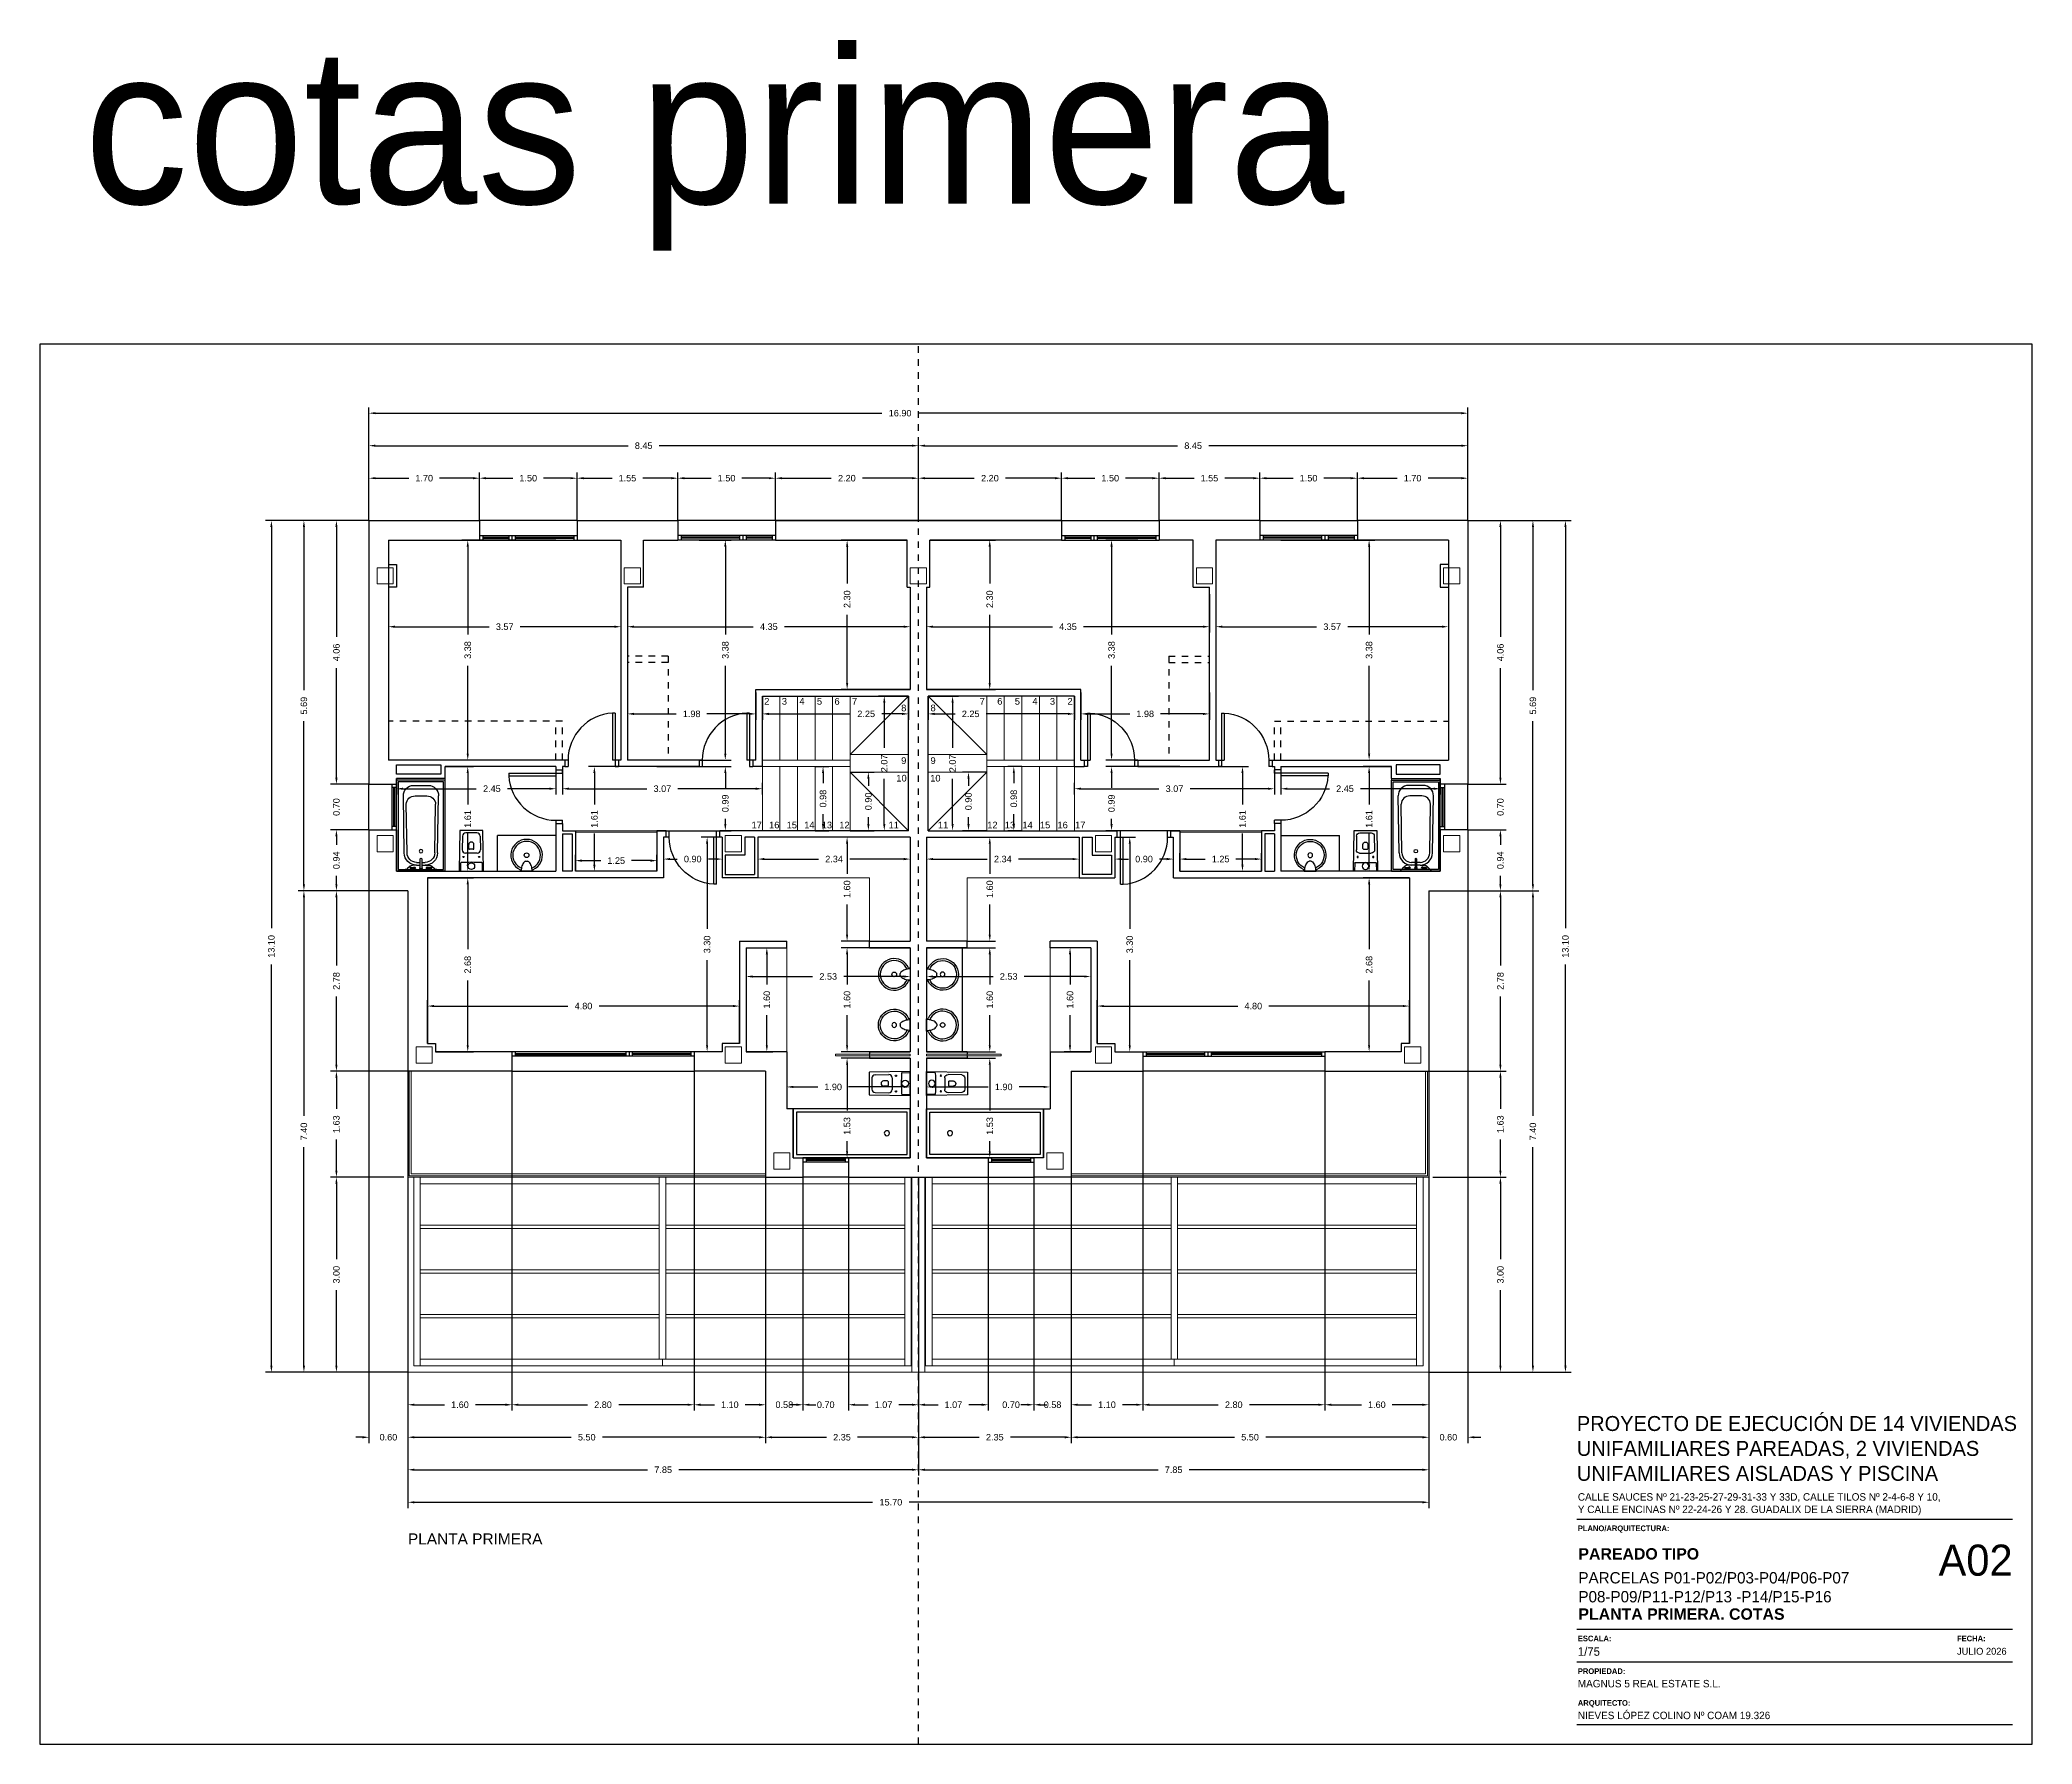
# Model space of a CAD drawing. Header units: millimetres. Extents: x 441156 to 441653, y 4514887 to 4515266.
# Drawn here: x 441328.82 to 441359.46, y 4515196.28 to 4515222.49 of the extents above; entities that cross this region are included whole.
import ezdxf
from ezdxf.enums import TextEntityAlignment as Align

# ---------------------------------------------------------------- set-up
doc = ezdxf.new("R2010")
doc.units = ezdxf.units.MM
doc.linetypes.add('CONTINUA', pattern=[0])
doc.linetypes.add('RAYITAS', pattern=[0.375, 0.25, -0.125])
doc.layers.add('01_cartela', color=6, linetype='Continuous', plot=False)
for name, color, linetype in [('01_cotas', 254, 'Continuous'), ('01_muros', 1, 'Continuous'), ('01_proyección', 4, 'RAYITAS'), ('01_puertas', 2, 'Continuous'), ('01_sanitarios', 250, 'Continuous'), ('01_tabiques', 3, 'Continuous'), ('01_texto cartela', 5, 'Continuous'), ('01_textos', 7, 'Continuous'), ('01_ventanas', 2, 'Continuous')]:
    doc.layers.add(name, color=color, linetype=linetype)
for name, color, linetype, lineweight in [('01_muebles_B', 254, 'Continuous', 5), ('01_pilares baja', 5, 'Continuous', 20), ('01_varios', 4, 'Continuous', 0)]:
    doc.layers.add(name, color=color, linetype=linetype, lineweight=lineweight)
doc.styles.add('Century Gothic', font='', dxfattribs={"height": 2})
doc.styles.add('Century Gothic_3', font='', dxfattribs={"height": 4.5})
doc.styles.add('Century Gothic_5', font='', dxfattribs={"height": 2.5})
doc.styles.add('Century Gothic_6', font='', dxfattribs={"height": 11})
doc.styles.add('Estilo1', font='swissel.ttf')
doc.styles.add('NIEVES2', font='sanss___.ttf')
doc.styles.add('NIEVES3', font='swisseb.ttf')
doc.styles.add('ROMANS', font='romans')
doc.styles.get('Century Gothic').set_extended_font_data('Century Gothic')
doc.styles.get('Century Gothic_3').set_extended_font_data('Century Gothic')
doc.styles.get('Century Gothic_5').set_extended_font_data('Century Gothic')
doc.styles.get('Century Gothic_6').set_extended_font_data('Century Gothic')
doc.dimstyles.new('DECIMAL-50', dxfattribs={"dimtxt": 0.08, "dimasz": 0.15, "dimexe": 0.09, "dimexo": 0, "dimgap": 0.09, "dimtad": 0, "dimzin": 0, "dimdsep": 46, "dimtxsty": 'ROMANS', "dimcen": 0.09, "dimclrt": 6, "dimadec": 0, "dimazin": 0, "dimtfac": 1.38, "dimtix": 1, "dimtofl": 0, "dimtmove": 2, "dimatfit": 3, "dimldrblk": 'OBLIQUE', "dimfxl": 1, "dimtolj": 1, "dimtzin": 0, "dimarcsym": 0})

msp = doc.modelspace()

# ---------------------------------------------------------------- texts
at = {"layer": '01_texto cartela', "color": 1}
for s, insert, char_height, width, attachment_point, style in [('cotas primera', (441329.501, 4515222.364), 2.39287, 27.31448, 1, 'Century Gothic_6'), ('A02', (441359.159, 4515199.347), 0.4786, 1.04985, 3, 'Century Gothic_6'), ('\\pt2.3273;PAREADO TIPO ', (441352.482, 4515199.115), 0.17455, 7.00908, 7, 'NIEVES3')]:
    msp.add_mtext(s, dxfattribs=dict(at, insert=insert, char_height=char_height, width=width, attachment_point=attachment_point, style=style))
at = {"layer": '01_texto cartela'}
for s, insert, char_height, width, attachment_point, style in [('\\PPROYECTO DE EJECUCIÓN DE 14 VIVIENDAS UNIFAMILIARES PAREADAS, 2 VIVIENDAS UNIFAMILIARES AISLADAS Y PISCINA', (441352.458, 4515201.708), 0.23, 6.82217, 1, 'Century Gothic_3'), ('CALLE SAUCES Nº 21-23-25-27-29-31-33 Y 33D, CALLE TILOS Nº 2-4-6-8 Y 10, \\PY CALLE ENCINAS Nº 22-24-26 Y 28. GUADALIX DE LA SIERRA (MADRID)', (441352.473, 4515200.138), 0.11455, 9.24681, 1, 'Century Gothic'), ('{\\fCentury Gothic|b1|i0|c0|p34;PLANO/ARQUITECTURA: }', (441352.473, 4515199.641), 0.08701, 2.11715, 1, 'Century Gothic'), ('\\pt2.3273;PLANTA PRIMERA. COTAS', (441352.482, 4515198.189), 0.17455, 7.00908, 7, 'NIEVES3'), ('{\\fCentury Gothic|b1|i0|c0|p34;ESCALA: }', (441352.473, 4515197.947), 0.08701, 2.11715, 1, 'Century Gothic'), ('{\\fCentury Gothic|b1|i0|c0|p34;FECHA: }', (441358.304, 4515197.947), 0.08701, 2.11715, 1, 'Century Gothic'), ('1/75', (441352.473, 4515197.768), 0.1309, 2.11715, 1, 'Century Gothic'), ('JULIO 2026', (441358.304, 4515197.76), 0.1069, 3.50438, 1, 'Century Gothic'), ('{\\fCentury Gothic|b1|i0|c0|p34;PROPIEDAD:}', (441352.473, 4515197.444), 0.08701, 0.83709, 1, 'Century Gothic'), ('MAGNUS 5 REAL ESTATE S.L.', (441352.473, 4515197.266), 0.11455, 4.88231, 1, 'Century Gothic'), ('{\\fCentury Gothic|b1|i0|c0|p34;ARQUITECTO:}', (441352.473, 4515196.955), 0.08701, 0.83709, 1, 'Century Gothic'), ('NIEVES LÓPEZ COLINO Nº COAM 19.326', (441352.473, 4515196.777), 0.11455, 3.65153, 1, 'Century Gothic')]:
    msp.add_mtext(s, dxfattribs=dict(at, insert=insert, char_height=char_height, width=width, attachment_point=attachment_point, style=style))
at = {"layer": '01_texto cartela', "color": 5, "insert": (441352.482, 4515198.456), "char_height": 0.17455, "width": 7.00908, "attachment_point": 7, "style": 'Century Gothic_5'}
msp.add_mtext('\\pt2.3273;\\PPARCELAS P01-P02/P03-P04/P06-P07\\PP08-P09/P11-P12/P13 -P14/P15-P16 ', dxfattribs=at)
at = {"layer": '01_textos', "style": 'NIEVES2'}
for s, height, p in [('2', 0.103, (441340.001, 4515212.266, 0)), ('3', 0.103, (441340.271, 4515212.266, 0)), ('4', 0.103, (441340.541, 4515212.266, 0)), ('5', 0.103, (441340.811, 4515212.266, 0)), ('6', 0.103, (441341.081, 4515212.266, 0)), ('7', 0.103, (441341.351, 4515212.266, 0)), ('8', 0.103, (441342.107, 4515212.164, 0)), ('8', 0.103, (441342.558, 4515212.164, 0)), ('7', 0.103, (441343.314, 4515212.266, 0)), ('6', 0.103, (441343.584, 4515212.266, 0)), ('5', 0.103, (441343.854, 4515212.266, 0)), ('4', 0.103, (441344.124, 4515212.266, 0)), ('3', 0.103, (441344.394, 4515212.266, 0)), ('2', 0.103, (441344.664, 4515212.266, 0)), ('9', 0.103, (441342.107, 4515211.354, 0)), ('9', 0.103, (441342.558, 4515211.354, 0)), ('10', 0.1026, (441342.072, 4515211.084, 0)), ('10', 0.1026, (441342.593, 4515211.084, 0)), ('17', 0.1026, (441339.845, 4515210.363, 0)), ('16', 0.1026, (441340.115, 4515210.363, 0)), ('15', 0.1026, (441340.385, 4515210.363, 0)), ('14', 0.1026, (441340.655, 4515210.363, 0)), ('13', 0.1026, (441340.925, 4515210.363, 0)), ('12', 0.1026, (441341.195, 4515210.363, 0)), ('11', 0.1026, (441341.953, 4515210.363, 0)), ('11', 0.1026, (441342.712, 4515210.363, 0)), ('12', 0.1026, (441343.47, 4515210.363, 0)), ('13', 0.1026, (441343.74, 4515210.363, 0)), ('14', 0.1026, (441344.01, 4515210.363, 0)), ('15', 0.1026, (441344.28, 4515210.363, 0)), ('16', 0.1026, (441344.55, 4515210.363, 0)), ('17', 0.1026, (441344.82, 4515210.363, 0))]:
    msp.add_text(s, height=height, dxfattribs=at).set_placement(p, align=Align.CENTER)
at = {"layer": '01_textos', "color": 5, "style": 'Estilo1'}
msp.add_text('PLANTA PRIMERA', height=0.16973, dxfattribs=at).set_placement((441334.482, 4515199.35, 0))

# ---------------------------------------------------------------- blocks, each defined once
blk = doc.blocks.new('*D112')
at = {"layer": '01_cotas', "color": 0, "linetype": 'CONTINUA', "lineweight": -2, "transparency": 16777216}
for p, q in [((441333.882, 4515215.098), (441333.882, 4515215.839)), ((441335.582, 4515215.098), (441335.582, 4515215.839))]:
    blk.add_line(p, q, dxfattribs=at)
at = {"layer": '01_cotas', "color": 0, "lineweight": -2, "transparency": 16777216}
for p, q in [((441333.982, 4515215.749), (441334.496, 4515215.749)), ((441335.482, 4515215.749), (441334.969, 4515215.749))]:
    blk.add_line(p, q, dxfattribs=at)
at = {"layer": '01_cotas', "color": 0, "transparency": 16777216}
for points in [[(441333.982, 4515215.766), (441333.982, 4515215.733), (441333.882, 4515215.749)], [(441335.482, 4515215.766), (441335.482, 4515215.733), (441335.582, 4515215.749)]]:
    blk.add_solid(points, dxfattribs=at)
at = {"layer": '01_cotas', "color": 7, "transparency": 16777216, "insert": (441334.732, 4515215.749), "char_height": 0.1, "attachment_point": 5, "style": 'Estilo1'}
blk.add_mtext('\\A1;1.70', dxfattribs=at)
blk = doc.blocks.new('*D113')
at = {"layer": '01_cotas', "color": 0, "linetype": 'CONTINUA', "lineweight": -2, "transparency": 16777216}
for p, q in [((441335.582, 4515215.098), (441335.582, 4515215.839)), ((441337.082, 4515215.098), (441337.082, 4515215.839))]:
    blk.add_line(p, q, dxfattribs=at)
at = {"layer": '01_cotas', "color": 0, "lineweight": -2, "transparency": 16777216}
for p, q in [((441335.682, 4515215.749), (441336.096, 4515215.749)), ((441336.982, 4515215.749), (441336.569, 4515215.749))]:
    blk.add_line(p, q, dxfattribs=at)
at = {"layer": '01_cotas', "color": 0, "transparency": 16777216}
for points in [[(441335.682, 4515215.766), (441335.682, 4515215.733), (441335.582, 4515215.749)], [(441336.982, 4515215.766), (441336.982, 4515215.733), (441337.082, 4515215.749)]]:
    blk.add_solid(points, dxfattribs=at)
at = {"layer": '01_cotas', "color": 7, "transparency": 16777216, "insert": (441336.332, 4515215.749), "char_height": 0.1, "attachment_point": 5, "style": 'Estilo1'}
blk.add_mtext('\\A1;1.50', dxfattribs=at)
blk = doc.blocks.new('*D114')
at = {"layer": '01_cotas', "color": 0, "linetype": 'CONTINUA', "lineweight": -2, "transparency": 16777216}
for p, q in [((441337.082, 4515215.098), (441337.082, 4515215.839)), ((441338.632, 4515215.098), (441338.632, 4515215.839))]:
    blk.add_line(p, q, dxfattribs=at)
at = {"layer": '01_cotas', "color": 0, "lineweight": -2, "transparency": 16777216}
for p, q in [((441337.182, 4515215.749), (441337.621, 4515215.749)), ((441338.532, 4515215.749), (441338.094, 4515215.749))]:
    blk.add_line(p, q, dxfattribs=at)
at = {"layer": '01_cotas', "color": 0, "transparency": 16777216}
for points in [[(441337.182, 4515215.766), (441337.182, 4515215.733), (441337.082, 4515215.749)], [(441338.532, 4515215.766), (441338.532, 4515215.733), (441338.632, 4515215.749)]]:
    blk.add_solid(points, dxfattribs=at)
at = {"layer": '01_cotas', "color": 7, "transparency": 16777216, "insert": (441337.857, 4515215.749), "char_height": 0.1, "attachment_point": 5, "style": 'Estilo1'}
blk.add_mtext('\\A1;1.55', dxfattribs=at)
blk = doc.blocks.new('*D115')
at = {"layer": '01_cotas', "color": 0, "linetype": 'CONTINUA', "lineweight": -2, "transparency": 16777216}
for p, q in [((441338.632, 4515215.098), (441338.632, 4515215.839)), ((441340.132, 4515215.098), (441340.132, 4515215.839))]:
    blk.add_line(p, q, dxfattribs=at)
at = {"layer": '01_cotas', "color": 0, "lineweight": -2, "transparency": 16777216}
for p, q in [((441338.732, 4515215.749), (441339.146, 4515215.749)), ((441340.032, 4515215.749), (441339.619, 4515215.749))]:
    blk.add_line(p, q, dxfattribs=at)
at = {"layer": '01_cotas', "color": 0, "transparency": 16777216}
for points in [[(441338.732, 4515215.766), (441338.732, 4515215.733), (441338.632, 4515215.749)], [(441340.032, 4515215.766), (441340.032, 4515215.733), (441340.132, 4515215.749)]]:
    blk.add_solid(points, dxfattribs=at)
at = {"layer": '01_cotas', "color": 7, "transparency": 16777216, "insert": (441339.382, 4515215.749), "char_height": 0.1, "attachment_point": 5, "style": 'Estilo1'}
blk.add_mtext('\\A1;1.50', dxfattribs=at)
blk = doc.blocks.new('*D116')
at = {"layer": '01_cotas', "color": 0, "linetype": 'CONTINUA', "lineweight": -2, "transparency": 16777216}
for p, q in [((441340.132, 4515215.098), (441340.132, 4515215.839)), ((441342.332, 4515215.098), (441342.332, 4515215.839))]:
    blk.add_line(p, q, dxfattribs=at)
at = {"layer": '01_cotas', "color": 0, "lineweight": -2, "transparency": 16777216}
for p, q in [((441340.232, 4515215.749), (441340.992, 4515215.749)), ((441342.232, 4515215.749), (441341.473, 4515215.749))]:
    blk.add_line(p, q, dxfattribs=at)
at = {"layer": '01_cotas', "color": 0, "transparency": 16777216}
for points in [[(441340.232, 4515215.766), (441340.232, 4515215.733), (441340.132, 4515215.749)], [(441342.232, 4515215.766), (441342.232, 4515215.733), (441342.332, 4515215.749)]]:
    blk.add_solid(points, dxfattribs=at)
at = {"layer": '01_cotas', "color": 7, "transparency": 16777216, "insert": (441341.232, 4515215.749), "char_height": 0.1, "attachment_point": 5, "style": 'Estilo1'}
blk.add_mtext('\\A1;2.20', dxfattribs=at)
blk = doc.blocks.new('*D117')
at = {"layer": '01_cotas', "color": 0, "linetype": 'CONTINUA', "lineweight": -2, "transparency": 16777216}
for p, q in [((441333.882, 4515215.098), (441333.882, 4515216.339)), ((441342.332, 4515215.098), (441342.332, 4515216.339))]:
    blk.add_line(p, q, dxfattribs=at)
at = {"layer": '01_cotas', "color": 0, "lineweight": -2, "transparency": 16777216}
for p, q in [((441333.982, 4515216.249), (441337.867, 4515216.249)), ((441342.232, 4515216.249), (441338.348, 4515216.249))]:
    blk.add_line(p, q, dxfattribs=at)
at = {"layer": '01_cotas', "color": 0, "transparency": 16777216}
for points in [[(441333.982, 4515216.266), (441333.982, 4515216.233), (441333.882, 4515216.249)], [(441342.232, 4515216.266), (441342.232, 4515216.233), (441342.332, 4515216.249)]]:
    blk.add_solid(points, dxfattribs=at)
at = {"layer": '01_cotas', "color": 7, "transparency": 16777216, "insert": (441338.107, 4515216.249), "char_height": 0.1, "attachment_point": 5, "style": 'Estilo1'}
blk.add_mtext('\\A1;8.45', dxfattribs=at)
blk = doc.blocks.new('*D118')
at = {"layer": '01_cotas', "color": 0, "linetype": 'CONTINUA', "lineweight": -2, "transparency": 16777216}
for p, q in [((441342.332, 4515215.098), (441342.332, 4515216.339)), ((441350.782, 4515215.098), (441350.782, 4515216.339))]:
    blk.add_line(p, q, dxfattribs=at)
at = {"layer": '01_cotas', "color": 0, "lineweight": -2, "transparency": 16777216}
for p, q in [((441342.432, 4515216.249), (441346.317, 4515216.249)), ((441350.682, 4515216.249), (441346.798, 4515216.249))]:
    blk.add_line(p, q, dxfattribs=at)
at = {"layer": '01_cotas', "color": 0, "transparency": 16777216}
for points in [[(441342.432, 4515216.266), (441342.432, 4515216.233), (441342.332, 4515216.249)], [(441350.682, 4515216.266), (441350.682, 4515216.233), (441350.782, 4515216.249)]]:
    blk.add_solid(points, dxfattribs=at)
at = {"layer": '01_cotas', "color": 7, "transparency": 16777216, "insert": (441346.557, 4515216.249), "char_height": 0.1, "attachment_point": 5, "style": 'Estilo1'}
blk.add_mtext('\\A1;8.45', dxfattribs=at)
blk = doc.blocks.new('*D121')
at = {"layer": '01_cotas', "color": 0, "linetype": 'CONTINUA', "lineweight": -2, "transparency": 16777216}
for p, q in [((441333.882, 4515215.098), (441333.882, 4515216.839)), ((441350.782, 4515215.098), (441350.782, 4515216.839))]:
    blk.add_line(p, q, dxfattribs=at)
at = {"layer": '01_cotas', "color": 0, "lineweight": -2, "transparency": 16777216}
for p, q in [((441333.982, 4515216.749), (441341.77, 4515216.749)), ((441350.682, 4515216.749), (441342.332, 4515216.749))]:
    blk.add_line(p, q, dxfattribs=at)
at = {"layer": '01_cotas', "color": 0, "transparency": 16777216}
for points in [[(441333.982, 4515216.766), (441333.982, 4515216.733), (441333.882, 4515216.749)], [(441350.682, 4515216.766), (441350.682, 4515216.733), (441350.782, 4515216.749)]]:
    blk.add_solid(points, dxfattribs=at)
at = {"layer": '01_cotas', "color": 7, "transparency": 16777216, "insert": (441342.051, 4515216.749), "char_height": 0.1, "attachment_point": 5, "style": 'Estilo1'}
blk.add_mtext('\\A1;16.90', dxfattribs=at)
blk = doc.blocks.new('*D122')
at = {"layer": '01_cotas', "color": 0, "linetype": 'CONTINUA', "lineweight": -2, "transparency": 16777216}
for p, q in [((441350.782, 4515215.098), (441351.372, 4515215.098)), ((441350.782, 4515211.041), (441351.372, 4515211.041))]:
    blk.add_line(p, q, dxfattribs=at)
at = {"layer": '01_cotas', "color": 0, "lineweight": -2, "transparency": 16777216}
for p, q in [((441351.282, 4515214.998), (441351.282, 4515213.311)), ((441351.282, 4515211.141), (441351.282, 4515212.828))]:
    blk.add_line(p, q, dxfattribs=at)
at = {"layer": '01_cotas', "color": 0, "transparency": 16777216}
for points in [[(441351.266, 4515214.998), (441351.299, 4515214.998), (441351.282, 4515215.098)], [(441351.266, 4515211.141), (441351.299, 4515211.141), (441351.282, 4515211.041)]]:
    blk.add_solid(points, dxfattribs=at)
at = {"layer": '01_cotas', "color": 7, "transparency": 16777216, "insert": (441351.282, 4515213.069), "char_height": 0.1, "attachment_point": 5, "rotation": 90, "style": 'Estilo1'}
blk.add_mtext('\\A1;4.06', dxfattribs=at)
blk = doc.blocks.new('*D123')
at = {"layer": '01_cotas', "color": 0, "linetype": 'CONTINUA', "lineweight": -2, "transparency": 16777216}
for p, q in [((441350.782, 4515210.341), (441351.372, 4515210.341)), ((441350.782, 4515209.403), (441351.372, 4515209.403))]:
    blk.add_line(p, q, dxfattribs=at)
at = {"layer": '01_cotas', "color": 0, "lineweight": -2, "transparency": 16777216}
for p, q in [((441351.282, 4515210.241), (441351.282, 4515210.112)), ((441351.282, 4515209.503), (441351.282, 4515209.631))]:
    blk.add_line(p, q, dxfattribs=at)
at = {"layer": '01_cotas', "color": 0, "transparency": 16777216}
for points in [[(441351.266, 4515210.241), (441351.299, 4515210.241), (441351.282, 4515210.341)], [(441351.266, 4515209.503), (441351.299, 4515209.503), (441351.282, 4515209.403)]]:
    blk.add_solid(points, dxfattribs=at)
at = {"layer": '01_cotas', "color": 7, "transparency": 16777216, "insert": (441351.282, 4515209.872), "char_height": 0.1, "attachment_point": 5, "rotation": 90, "style": 'Estilo1'}
blk.add_mtext('\\A1;0.94', dxfattribs=at)
blk = doc.blocks.new('*D124')
at = {"layer": '01_cotas', "color": 0, "linetype": 'CONTINUA', "lineweight": -2, "transparency": 16777216}
for p, q in [((441350.182, 4515209.403), (441351.372, 4515209.403)), ((441350.182, 4515206.628), (441351.372, 4515206.628))]:
    blk.add_line(p, q, dxfattribs=at)
at = {"layer": '01_cotas', "color": 0, "lineweight": -2, "transparency": 16777216}
for p, q in [((441351.282, 4515209.303), (441351.282, 4515208.256)), ((441351.282, 4515206.728), (441351.282, 4515207.775))]:
    blk.add_line(p, q, dxfattribs=at)
at = {"layer": '01_cotas', "color": 0, "transparency": 16777216}
for points in [[(441351.266, 4515209.303), (441351.299, 4515209.303), (441351.282, 4515209.403)], [(441351.266, 4515206.728), (441351.299, 4515206.728), (441351.282, 4515206.628)]]:
    blk.add_solid(points, dxfattribs=at)
at = {"layer": '01_cotas', "color": 7, "transparency": 16777216, "insert": (441351.282, 4515208.016), "char_height": 0.1, "attachment_point": 5, "rotation": 90, "style": 'Estilo1'}
blk.add_mtext('\\A1;2.78', dxfattribs=at)
blk = doc.blocks.new('*D127')
at = {"layer": '01_cotas', "color": 0, "linetype": 'CONTINUA', "lineweight": -2, "transparency": 16777216}
for p, q in [((441350.245, 4515206.628), (441351.372, 4515206.628)), ((441350.245, 4515204.998), (441351.372, 4515204.998))]:
    blk.add_line(p, q, dxfattribs=at)
at = {"layer": '01_cotas', "color": 0, "lineweight": -2, "transparency": 16777216}
for p, q in [((441351.282, 4515206.528), (441351.282, 4515206.049)), ((441351.282, 4515205.098), (441351.282, 4515205.577))]:
    blk.add_line(p, q, dxfattribs=at)
at = {"layer": '01_cotas', "color": 0, "transparency": 16777216}
for points in [[(441351.266, 4515206.528), (441351.299, 4515206.528), (441351.282, 4515206.628)], [(441351.266, 4515205.098), (441351.299, 4515205.098), (441351.282, 4515204.998)]]:
    blk.add_solid(points, dxfattribs=at)
at = {"layer": '01_cotas', "color": 7, "transparency": 16777216, "insert": (441351.282, 4515205.813), "char_height": 0.1, "attachment_point": 5, "rotation": 90, "style": 'Estilo1'}
blk.add_mtext('\\A1;1.63', dxfattribs=at)
blk = doc.blocks.new('*D128')
at = {"layer": '01_cotas', "color": 0, "linetype": 'CONTINUA', "lineweight": -2, "transparency": 16777216}
for p, q in [((441350.307, 4515204.998), (441351.372, 4515204.998)), ((441350.307, 4515201.998), (441351.372, 4515201.998))]:
    blk.add_line(p, q, dxfattribs=at)
at = {"layer": '01_cotas', "color": 0, "lineweight": -2, "transparency": 16777216}
for p, q in [((441351.282, 4515204.898), (441351.282, 4515203.738)), ((441351.282, 4515202.098), (441351.282, 4515203.258))]:
    blk.add_line(p, q, dxfattribs=at)
at = {"layer": '01_cotas', "color": 0, "transparency": 16777216}
for points in [[(441351.266, 4515204.898), (441351.299, 4515204.898), (441351.282, 4515204.998)], [(441351.266, 4515202.098), (441351.299, 4515202.098), (441351.282, 4515201.998)]]:
    blk.add_solid(points, dxfattribs=at)
at = {"layer": '01_cotas', "color": 7, "transparency": 16777216, "insert": (441351.282, 4515203.498), "char_height": 0.1, "attachment_point": 5, "rotation": 90, "style": 'Estilo1'}
blk.add_mtext('\\A1;3.00', dxfattribs=at)
blk = doc.blocks.new('*D129')
at = {"layer": '01_cotas', "color": 0, "linetype": 'CONTINUA', "lineweight": -2, "transparency": 16777216}
for p, q in [((441350.782, 4515215.098), (441351.872, 4515215.098)), ((441350.782, 4515209.403), (441351.872, 4515209.403))]:
    blk.add_line(p, q, dxfattribs=at)
at = {"layer": '01_cotas', "color": 0, "lineweight": -2, "transparency": 16777216}
for p, q in [((441351.782, 4515214.998), (441351.782, 4515212.491)), ((441351.782, 4515209.503), (441351.782, 4515212.01))]:
    blk.add_line(p, q, dxfattribs=at)
at = {"layer": '01_cotas', "color": 0, "transparency": 16777216}
for points in [[(441351.766, 4515214.998), (441351.799, 4515214.998), (441351.782, 4515215.098)], [(441351.766, 4515209.503), (441351.799, 4515209.503), (441351.782, 4515209.403)]]:
    blk.add_solid(points, dxfattribs=at)
at = {"layer": '01_cotas', "color": 7, "transparency": 16777216, "insert": (441351.782, 4515212.251), "char_height": 0.1, "attachment_point": 5, "rotation": 90, "style": 'Estilo1'}
blk.add_mtext('\\A1;5.69', dxfattribs=at)
blk = doc.blocks.new('*D130')
at = {"layer": '01_cotas', "color": 0, "linetype": 'CONTINUA', "lineweight": -2, "transparency": 16777216}
for p, q in [((441350.182, 4515209.403), (441351.872, 4515209.403)), ((441350.182, 4515201.998), (441351.872, 4515201.998))]:
    blk.add_line(p, q, dxfattribs=at)
at = {"layer": '01_cotas', "color": 0, "lineweight": -2, "transparency": 16777216}
for p, q in [((441351.782, 4515209.303), (441351.782, 4515205.94)), ((441351.782, 4515202.098), (441351.782, 4515205.461))]:
    blk.add_line(p, q, dxfattribs=at)
at = {"layer": '01_cotas', "color": 0, "transparency": 16777216}
for points in [[(441351.766, 4515209.303), (441351.799, 4515209.303), (441351.782, 4515209.403)], [(441351.766, 4515202.098), (441351.799, 4515202.098), (441351.782, 4515201.998)]]:
    blk.add_solid(points, dxfattribs=at)
at = {"layer": '01_cotas', "color": 7, "transparency": 16777216, "insert": (441351.782, 4515205.701), "char_height": 0.1, "attachment_point": 5, "rotation": 90, "style": 'Estilo1'}
blk.add_mtext('\\A1;7.40', dxfattribs=at)
blk = doc.blocks.new('*D131')
at = {"layer": '01_cotas', "color": 0, "linetype": 'CONTINUA', "lineweight": -2, "transparency": 16777216}
for p, q in [((441350.782, 4515215.098), (441352.372, 4515215.098)), ((441350.782, 4515201.998), (441352.372, 4515201.998))]:
    blk.add_line(p, q, dxfattribs=at)
at = {"layer": '01_cotas', "color": 0, "lineweight": -2, "transparency": 16777216}
for p, q in [((441352.282, 4515214.998), (441352.282, 4515208.829)), ((441352.282, 4515202.098), (441352.282, 4515208.267))]:
    blk.add_line(p, q, dxfattribs=at)
at = {"layer": '01_cotas', "color": 0, "transparency": 16777216}
for points in [[(441352.266, 4515214.998), (441352.299, 4515214.998), (441352.282, 4515215.098)], [(441352.266, 4515202.098), (441352.299, 4515202.098), (441352.282, 4515201.998)]]:
    blk.add_solid(points, dxfattribs=at)
at = {"layer": '01_cotas', "color": 7, "transparency": 16777216, "insert": (441352.282, 4515208.548), "char_height": 0.1, "attachment_point": 5, "rotation": 90, "style": 'Estilo1'}
blk.add_mtext('\\A1;13.10', dxfattribs=at)
blk = doc.blocks.new('*D132')
at = {"layer": '01_cotas', "color": 0, "linetype": 'CONTINUA', "lineweight": -2, "transparency": 16777216}
for p, q in [((441334.482, 4515206.628), (441334.482, 4515201.408)), ((441336.082, 4515206.628), (441336.082, 4515201.408))]:
    blk.add_line(p, q, dxfattribs=at)
at = {"layer": '01_cotas', "color": 0, "lineweight": -2, "transparency": 16777216}
for p, q in [((441334.582, 4515201.498), (441335.046, 4515201.498)), ((441335.982, 4515201.498), (441335.519, 4515201.498))]:
    blk.add_line(p, q, dxfattribs=at)
at = {"layer": '01_cotas', "color": 0, "transparency": 16777216}
for points in [[(441334.582, 4515201.515), (441334.582, 4515201.481), (441334.482, 4515201.498)], [(441335.982, 4515201.515), (441335.982, 4515201.481), (441336.082, 4515201.498)]]:
    blk.add_solid(points, dxfattribs=at)
at = {"layer": '01_cotas', "color": 7, "transparency": 16777216, "insert": (441335.282, 4515201.498), "char_height": 0.1, "attachment_point": 5, "style": 'Estilo1'}
blk.add_mtext('\\A1;1.60', dxfattribs=at)
blk = doc.blocks.new('*D133')
at = {"layer": '01_cotas', "color": 0, "linetype": 'CONTINUA', "lineweight": -2, "transparency": 16777216}
for p, q in [((441338.882, 4515206.628), (441338.882, 4515201.408)), ((441339.982, 4515206.628), (441339.982, 4515201.408))]:
    blk.add_line(p, q, dxfattribs=at)
at = {"layer": '01_cotas', "color": 0, "lineweight": -2, "transparency": 16777216}
for p, q in [((441338.982, 4515201.498), (441339.196, 4515201.498)), ((441339.882, 4515201.498), (441339.669, 4515201.498))]:
    blk.add_line(p, q, dxfattribs=at)
at = {"layer": '01_cotas', "color": 0, "transparency": 16777216}
for points in [[(441338.982, 4515201.515), (441338.982, 4515201.481), (441338.882, 4515201.498)], [(441339.882, 4515201.515), (441339.882, 4515201.481), (441339.982, 4515201.498)]]:
    blk.add_solid(points, dxfattribs=at)
at = {"layer": '01_cotas', "color": 7, "transparency": 16777216, "insert": (441339.432, 4515201.498), "char_height": 0.1, "attachment_point": 5, "style": 'Estilo1'}
blk.add_mtext('\\A1;1.10', dxfattribs=at)
blk = doc.blocks.new('*D134')
at = {"layer": '01_cotas', "color": 0, "linetype": 'CONTINUA', "lineweight": -2, "transparency": 16777216}
for p, q in [((441339.982, 4515204.998), (441339.982, 4515201.408)), ((441340.557, 4515204.998), (441340.557, 4515201.408))]:
    blk.add_line(p, q, dxfattribs=at)
at = {"layer": '01_cotas', "color": 0, "lineweight": -2, "transparency": 16777216}
for p, q in [((441339.882, 4515201.498), (441339.782, 4515201.498)), ((441340.657, 4515201.498), (441340.757, 4515201.498))]:
    blk.add_line(p, q, dxfattribs=at)
at = {"layer": '01_cotas', "color": 0, "transparency": 16777216}
for points in [[(441339.882, 4515201.515), (441339.882, 4515201.481), (441339.982, 4515201.498)], [(441340.657, 4515201.515), (441340.657, 4515201.481), (441340.557, 4515201.498)]]:
    blk.add_solid(points, dxfattribs=at)
at = {"layer": '01_cotas', "color": 7, "transparency": 16777216, "insert": (441340.27, 4515201.498), "char_height": 0.1, "attachment_point": 5, "style": 'Estilo1'}
blk.add_mtext('\\A1;0.58', dxfattribs=at)
blk = doc.blocks.new('*D135')
at = {"layer": '01_cotas', "color": 0, "linetype": 'CONTINUA', "lineweight": -2, "transparency": 16777216}
for p, q in [((441334.482, 4515206.628), (441334.482, 4515200.908)), ((441339.982, 4515206.628), (441339.982, 4515200.908))]:
    blk.add_line(p, q, dxfattribs=at)
at = {"layer": '01_cotas', "color": 0, "lineweight": -2, "transparency": 16777216}
for p, q in [((441334.582, 4515200.998), (441336.992, 4515200.998)), ((441339.882, 4515200.998), (441337.473, 4515200.998))]:
    blk.add_line(p, q, dxfattribs=at)
at = {"layer": '01_cotas', "color": 0, "transparency": 16777216}
for points in [[(441334.582, 4515201.015), (441334.582, 4515200.981), (441334.482, 4515200.998)], [(441339.882, 4515201.015), (441339.882, 4515200.981), (441339.982, 4515200.998)]]:
    blk.add_solid(points, dxfattribs=at)
at = {"layer": '01_cotas', "color": 7, "transparency": 16777216, "insert": (441337.232, 4515200.998), "char_height": 0.1, "attachment_point": 5, "style": 'Estilo1'}
blk.add_mtext('\\A1;5.50', dxfattribs=at)
blk = doc.blocks.new('*D136')
at = {"layer": '01_cotas', "color": 0, "linetype": 'CONTINUA', "lineweight": -2, "transparency": 16777216}
for p, q in [((441339.982, 4515204.998), (441339.982, 4515200.908)), ((441342.332, 4515204.998), (441342.332, 4515200.908))]:
    blk.add_line(p, q, dxfattribs=at)
at = {"layer": '01_cotas', "color": 0, "lineweight": -2, "transparency": 16777216}
for p, q in [((441340.082, 4515200.998), (441340.917, 4515200.998)), ((441342.232, 4515200.998), (441341.398, 4515200.998))]:
    blk.add_line(p, q, dxfattribs=at)
at = {"layer": '01_cotas', "color": 0, "transparency": 16777216}
for points in [[(441340.082, 4515201.015), (441340.082, 4515200.981), (441339.982, 4515200.998)], [(441342.232, 4515201.015), (441342.232, 4515200.981), (441342.332, 4515200.998)]]:
    blk.add_solid(points, dxfattribs=at)
at = {"layer": '01_cotas', "color": 7, "transparency": 16777216, "insert": (441341.157, 4515200.998), "char_height": 0.1, "attachment_point": 5, "style": 'Estilo1'}
blk.add_mtext('\\A1;2.35', dxfattribs=at)
blk = doc.blocks.new('*D137')
at = {"layer": '01_cotas', "color": 0, "linetype": 'CONTINUA', "lineweight": -2, "transparency": 16777216}
for p, q in [((441342.332, 4515204.998), (441342.332, 4515200.908)), ((441344.682, 4515204.998), (441344.682, 4515200.908))]:
    blk.add_line(p, q, dxfattribs=at)
at = {"layer": '01_cotas', "color": 0, "lineweight": -2, "transparency": 16777216}
for p, q in [((441342.432, 4515200.998), (441343.267, 4515200.998)), ((441344.582, 4515200.998), (441343.748, 4515200.998))]:
    blk.add_line(p, q, dxfattribs=at)
at = {"layer": '01_cotas', "color": 0, "transparency": 16777216}
for points in [[(441342.432, 4515201.015), (441342.432, 4515200.981), (441342.332, 4515200.998)], [(441344.582, 4515201.015), (441344.582, 4515200.981), (441344.682, 4515200.998)]]:
    blk.add_solid(points, dxfattribs=at)
at = {"layer": '01_cotas', "color": 7, "transparency": 16777216, "insert": (441343.507, 4515200.998), "char_height": 0.1, "attachment_point": 5, "style": 'Estilo1'}
blk.add_mtext('\\A1;2.35', dxfattribs=at)
blk = doc.blocks.new('*D138')
at = {"layer": '01_cotas', "color": 0, "linetype": 'CONTINUA', "lineweight": -2, "transparency": 16777216}
for p, q in [((441344.682, 4515205.018), (441344.682, 4515200.908)), ((441350.182, 4515204.998), (441350.182, 4515200.908))]:
    blk.add_line(p, q, dxfattribs=at)
at = {"layer": '01_cotas', "color": 0, "lineweight": -2, "transparency": 16777216}
for p, q in [((441344.782, 4515200.998), (441347.192, 4515200.998)), ((441350.082, 4515200.998), (441347.673, 4515200.998))]:
    blk.add_line(p, q, dxfattribs=at)
at = {"layer": '01_cotas', "color": 0, "transparency": 16777216}
for points in [[(441344.782, 4515201.015), (441344.782, 4515200.981), (441344.682, 4515200.998)], [(441350.082, 4515201.015), (441350.082, 4515200.981), (441350.182, 4515200.998)]]:
    blk.add_solid(points, dxfattribs=at)
at = {"layer": '01_cotas', "color": 7, "transparency": 16777216, "insert": (441347.432, 4515200.998), "char_height": 0.1, "attachment_point": 5, "style": 'Estilo1'}
blk.add_mtext('\\A1;5.50', dxfattribs=at)
blk = doc.blocks.new('*D139')
at = {"layer": '01_cotas', "color": 0, "linetype": 'CONTINUA', "lineweight": -2, "transparency": 16777216}
for p, q in [((441334.482, 4515201.998), (441334.482, 4515200.408)), ((441342.332, 4515201.998), (441342.332, 4515200.408))]:
    blk.add_line(p, q, dxfattribs=at)
at = {"layer": '01_cotas', "color": 0, "lineweight": -2, "transparency": 16777216}
for p, q in [((441334.582, 4515200.498), (441338.168, 4515200.498)), ((441342.232, 4515200.498), (441338.647, 4515200.498))]:
    blk.add_line(p, q, dxfattribs=at)
at = {"layer": '01_cotas', "color": 0, "transparency": 16777216}
for points in [[(441334.582, 4515200.515), (441334.582, 4515200.481), (441334.482, 4515200.498)], [(441342.232, 4515200.515), (441342.232, 4515200.481), (441342.332, 4515200.498)]]:
    blk.add_solid(points, dxfattribs=at)
at = {"layer": '01_cotas', "color": 7, "transparency": 16777216, "insert": (441338.407, 4515200.498), "char_height": 0.1, "attachment_point": 5, "style": 'Estilo1'}
blk.add_mtext('\\A1;7.85', dxfattribs=at)
blk = doc.blocks.new('*D140')
at = {"layer": '01_cotas', "color": 0, "linetype": 'CONTINUA', "lineweight": -2, "transparency": 16777216}
for p, q in [((441342.332, 4515201.936), (441342.332, 4515200.408)), ((441350.182, 4515201.936), (441350.182, 4515200.408))]:
    blk.add_line(p, q, dxfattribs=at)
at = {"layer": '01_cotas', "color": 0, "lineweight": -2, "transparency": 16777216}
for p, q in [((441342.432, 4515200.498), (441346.018, 4515200.498)), ((441350.082, 4515200.498), (441346.497, 4515200.498))]:
    blk.add_line(p, q, dxfattribs=at)
at = {"layer": '01_cotas', "color": 0, "transparency": 16777216}
for points in [[(441342.432, 4515200.515), (441342.432, 4515200.481), (441342.332, 4515200.498)], [(441350.082, 4515200.515), (441350.082, 4515200.481), (441350.182, 4515200.498)]]:
    blk.add_solid(points, dxfattribs=at)
at = {"layer": '01_cotas', "color": 7, "transparency": 16777216, "insert": (441346.257, 4515200.498), "char_height": 0.1, "attachment_point": 5, "style": 'Estilo1'}
blk.add_mtext('\\A1;7.85', dxfattribs=at)
blk = doc.blocks.new('*D141')
at = {"layer": '01_cotas', "color": 0, "linetype": 'CONTINUA', "lineweight": -2, "transparency": 16777216}
for p, q in [((441334.482, 4515200.498), (441334.482, 4515199.908)), ((441350.182, 4515200.498), (441350.182, 4515199.908))]:
    blk.add_line(p, q, dxfattribs=at)
at = {"layer": '01_cotas', "color": 0, "lineweight": -2, "transparency": 16777216}
for p, q in [((441334.582, 4515199.998), (441341.628, 4515199.998)), ((441350.082, 4515199.998), (441342.19, 4515199.998))]:
    blk.add_line(p, q, dxfattribs=at)
at = {"layer": '01_cotas', "color": 0, "transparency": 16777216}
for points in [[(441334.582, 4515200.015), (441334.582, 4515199.981), (441334.482, 4515199.998)], [(441350.082, 4515200.015), (441350.082, 4515199.981), (441350.182, 4515199.998)]]:
    blk.add_solid(points, dxfattribs=at)
at = {"layer": '01_cotas', "color": 7, "transparency": 16777216, "insert": (441341.909, 4515199.998), "char_height": 0.1, "attachment_point": 5, "style": 'Estilo1'}
blk.add_mtext('\\A1;15.70', dxfattribs=at)
blk = doc.blocks.new('*D142')
at = {"layer": '01_cotas', "color": 0, "linetype": 'CONTINUA', "lineweight": -2, "transparency": 16777216}
for p, q in [((441340.557, 4515204.998), (441340.557, 4515201.408)), ((441341.257, 4515204.998), (441341.257, 4515201.408))]:
    blk.add_line(p, q, dxfattribs=at)
at = {"layer": '01_cotas', "color": 0, "lineweight": -2, "transparency": 16777216}
for p, q in [((441340.457, 4515201.498), (441340.357, 4515201.498)), ((441341.357, 4515201.498), (441341.457, 4515201.498))]:
    blk.add_line(p, q, dxfattribs=at)
at = {"layer": '01_cotas', "color": 0, "transparency": 16777216}
for points in [[(441340.457, 4515201.515), (441340.457, 4515201.481), (441340.557, 4515201.498)], [(441341.357, 4515201.515), (441341.357, 4515201.481), (441341.257, 4515201.498)]]:
    blk.add_solid(points, dxfattribs=at)
at = {"layer": '01_cotas', "color": 7, "transparency": 16777216, "insert": (441340.907, 4515201.498), "char_height": 0.1, "attachment_point": 5, "style": 'Estilo1'}
blk.add_mtext('\\A1;0.70', dxfattribs=at)
blk = doc.blocks.new('*D143')
at = {"layer": '01_cotas', "color": 0, "linetype": 'CONTINUA', "lineweight": -2, "transparency": 16777216}
for p, q in [((441341.257, 4515204.998), (441341.257, 4515201.408)), ((441342.332, 4515204.998), (441342.332, 4515201.408))]:
    blk.add_line(p, q, dxfattribs=at)
at = {"layer": '01_cotas', "color": 0, "lineweight": -2, "transparency": 16777216}
for p, q in [((441341.357, 4515201.498), (441341.56, 4515201.498)), ((441342.232, 4515201.498), (441342.03, 4515201.498))]:
    blk.add_line(p, q, dxfattribs=at)
at = {"layer": '01_cotas', "color": 0, "transparency": 16777216}
for points in [[(441341.357, 4515201.515), (441341.357, 4515201.481), (441341.257, 4515201.498)], [(441342.232, 4515201.515), (441342.232, 4515201.481), (441342.332, 4515201.498)]]:
    blk.add_solid(points, dxfattribs=at)
at = {"layer": '01_cotas', "color": 7, "transparency": 16777216, "insert": (441341.795, 4515201.498), "char_height": 0.1, "attachment_point": 5, "style": 'Estilo1'}
blk.add_mtext('\\A1;1.07', dxfattribs=at)
blk = doc.blocks.new('*D145')
at = {"layer": '01_cotas', "color": 0, "linetype": 'CONTINUA', "lineweight": -2, "transparency": 16777216}
for p, q in [((441348.582, 4515206.628), (441348.582, 4515201.408)), ((441350.182, 4515206.628), (441350.182, 4515201.408))]:
    blk.add_line(p, q, dxfattribs=at)
at = {"layer": '01_cotas', "color": 0, "lineweight": -2, "transparency": 16777216}
for p, q in [((441348.682, 4515201.498), (441349.146, 4515201.498)), ((441350.082, 4515201.498), (441349.619, 4515201.498))]:
    blk.add_line(p, q, dxfattribs=at)
at = {"layer": '01_cotas', "color": 0, "transparency": 16777216}
for points in [[(441348.682, 4515201.515), (441348.682, 4515201.481), (441348.582, 4515201.498)], [(441350.082, 4515201.515), (441350.082, 4515201.481), (441350.182, 4515201.498)]]:
    blk.add_solid(points, dxfattribs=at)
at = {"layer": '01_cotas', "color": 7, "transparency": 16777216, "insert": (441349.382, 4515201.498), "char_height": 0.1, "attachment_point": 5, "style": 'Estilo1'}
blk.add_mtext('\\A1;1.60', dxfattribs=at)
blk = doc.blocks.new('*D146')
at = {"layer": '01_cotas', "color": 0, "linetype": 'CONTINUA', "lineweight": -2, "transparency": 16777216}
for p, q in [((441344.682, 4515206.628), (441344.682, 4515201.408)), ((441345.782, 4515206.628), (441345.782, 4515201.408))]:
    blk.add_line(p, q, dxfattribs=at)
at = {"layer": '01_cotas', "color": 0, "lineweight": -2, "transparency": 16777216}
for p, q in [((441344.782, 4515201.498), (441344.996, 4515201.498)), ((441345.682, 4515201.498), (441345.469, 4515201.498))]:
    blk.add_line(p, q, dxfattribs=at)
at = {"layer": '01_cotas', "color": 0, "transparency": 16777216}
for points in [[(441344.782, 4515201.515), (441344.782, 4515201.481), (441344.682, 4515201.498)], [(441345.682, 4515201.515), (441345.682, 4515201.481), (441345.782, 4515201.498)]]:
    blk.add_solid(points, dxfattribs=at)
at = {"layer": '01_cotas', "color": 7, "transparency": 16777216, "insert": (441345.232, 4515201.498), "char_height": 0.1, "attachment_point": 5, "style": 'Estilo1'}
blk.add_mtext('\\A1;1.10', dxfattribs=at)
blk = doc.blocks.new('*D147')
at = {"layer": '01_cotas', "color": 0, "linetype": 'CONTINUA', "lineweight": -2, "transparency": 16777216}
for p, q in [((441344.107, 4515204.998), (441344.107, 4515201.408)), ((441344.682, 4515204.998), (441344.682, 4515201.408))]:
    blk.add_line(p, q, dxfattribs=at)
at = {"layer": '01_cotas', "color": 0, "lineweight": -2, "transparency": 16777216}
for p, q in [((441344.007, 4515201.498), (441343.907, 4515201.498)), ((441344.782, 4515201.498), (441344.882, 4515201.498))]:
    blk.add_line(p, q, dxfattribs=at)
at = {"layer": '01_cotas', "color": 0, "transparency": 16777216}
for points in [[(441344.007, 4515201.515), (441344.007, 4515201.481), (441344.107, 4515201.498)], [(441344.782, 4515201.515), (441344.782, 4515201.481), (441344.682, 4515201.498)]]:
    blk.add_solid(points, dxfattribs=at)
at = {"layer": '01_cotas', "color": 7, "transparency": 16777216, "insert": (441344.395, 4515201.498), "char_height": 0.1, "attachment_point": 5, "style": 'Estilo1'}
blk.add_mtext('\\A1;0.58', dxfattribs=at)
blk = doc.blocks.new('*D144')
at = {"layer": '01_cotas', "color": 0, "linetype": 'CONTINUA', "lineweight": -2, "transparency": 16777216}
for p, q in [((441344.682, 4515206.628), (441344.682, 4515200.908)), ((441350.182, 4515206.628), (441350.182, 4515200.908))]:
    blk.add_line(p, q, dxfattribs=at)
at = {"layer": '01_cotas', "color": 0, "lineweight": -2, "transparency": 16777216}
for p, q in [((441344.782, 4515200.998), (441347.192, 4515200.998)), ((441350.082, 4515200.998), (441347.673, 4515200.998))]:
    blk.add_line(p, q, dxfattribs=at)
at = {"layer": '01_cotas', "color": 0, "transparency": 16777216}
for points in [[(441344.782, 4515201.015), (441344.782, 4515200.981), (441344.682, 4515200.998)], [(441350.082, 4515201.015), (441350.082, 4515200.981), (441350.182, 4515200.998)]]:
    blk.add_solid(points, dxfattribs=at)
at = {"layer": '01_cotas', "color": 7, "transparency": 16777216, "insert": (441347.432, 4515200.998), "char_height": 0.1, "attachment_point": 5, "style": 'Estilo1'}
blk.add_mtext('\\A1;5.50', dxfattribs=at)
blk = doc.blocks.new('*D148')
at = {"layer": '01_cotas', "color": 0, "linetype": 'CONTINUA', "lineweight": -2, "transparency": 16777216}
for p, q in [((441342.332, 4515204.998), (441342.332, 4515200.908)), ((441344.682, 4515204.998), (441344.682, 4515200.908))]:
    blk.add_line(p, q, dxfattribs=at)
at = {"layer": '01_cotas', "color": 0, "lineweight": -2, "transparency": 16777216}
for p, q in [((441342.432, 4515200.998), (441343.267, 4515200.998)), ((441344.582, 4515200.998), (441343.748, 4515200.998))]:
    blk.add_line(p, q, dxfattribs=at)
at = {"layer": '01_cotas', "color": 0, "transparency": 16777216}
for points in [[(441342.432, 4515201.015), (441342.432, 4515200.981), (441342.332, 4515200.998)], [(441344.582, 4515201.015), (441344.582, 4515200.981), (441344.682, 4515200.998)]]:
    blk.add_solid(points, dxfattribs=at)
at = {"layer": '01_cotas', "color": 7, "transparency": 16777216, "insert": (441343.507, 4515200.998), "char_height": 0.1, "attachment_point": 5, "style": 'Estilo1'}
blk.add_mtext('\\A1;2.35', dxfattribs=at)
blk = doc.blocks.new('*D149')
at = {"layer": '01_cotas', "color": 0, "linetype": 'CONTINUA', "lineweight": -2, "transparency": 16777216}
for p, q in [((441343.407, 4515204.998), (441343.407, 4515201.408)), ((441344.107, 4515204.998), (441344.107, 4515201.408))]:
    blk.add_line(p, q, dxfattribs=at)
at = {"layer": '01_cotas', "color": 0, "lineweight": -2, "transparency": 16777216}
for p, q in [((441343.307, 4515201.498), (441343.207, 4515201.498)), ((441344.207, 4515201.498), (441344.307, 4515201.498))]:
    blk.add_line(p, q, dxfattribs=at)
at = {"layer": '01_cotas', "color": 0, "transparency": 16777216}
for points in [[(441343.307, 4515201.515), (441343.307, 4515201.481), (441343.407, 4515201.498)], [(441344.207, 4515201.515), (441344.207, 4515201.481), (441344.107, 4515201.498)]]:
    blk.add_solid(points, dxfattribs=at)
at = {"layer": '01_cotas', "color": 7, "transparency": 16777216, "insert": (441343.757, 4515201.498), "char_height": 0.1, "attachment_point": 5, "style": 'Estilo1'}
blk.add_mtext('\\A1;0.70', dxfattribs=at)
blk = doc.blocks.new('*D150')
at = {"layer": '01_cotas', "color": 0, "linetype": 'CONTINUA', "lineweight": -2, "transparency": 16777216}
for p, q in [((441342.332, 4515204.998), (441342.332, 4515201.408)), ((441343.407, 4515204.998), (441343.407, 4515201.408))]:
    blk.add_line(p, q, dxfattribs=at)
at = {"layer": '01_cotas', "color": 0, "lineweight": -2, "transparency": 16777216}
for p, q in [((441342.432, 4515201.498), (441342.635, 4515201.498)), ((441343.307, 4515201.498), (441343.105, 4515201.498))]:
    blk.add_line(p, q, dxfattribs=at)
at = {"layer": '01_cotas', "color": 0, "transparency": 16777216}
for points in [[(441342.432, 4515201.515), (441342.432, 4515201.481), (441342.332, 4515201.498)], [(441343.307, 4515201.515), (441343.307, 4515201.481), (441343.407, 4515201.498)]]:
    blk.add_solid(points, dxfattribs=at)
at = {"layer": '01_cotas', "color": 7, "transparency": 16777216, "insert": (441342.87, 4515201.498), "char_height": 0.1, "attachment_point": 5, "style": 'Estilo1'}
blk.add_mtext('\\A1;1.07', dxfattribs=at)
blk = doc.blocks.new('*D151')
at = {"layer": '01_cotas', "color": 0, "linetype": 'CONTINUA', "lineweight": -2, "transparency": 16777216}
for p, q in [((441350.782, 4515211.041), (441351.372, 4515211.041)), ((441350.782, 4515210.341), (441351.372, 4515210.341))]:
    blk.add_line(p, q, dxfattribs=at)
at = {"layer": '01_cotas', "color": 0, "lineweight": -2, "transparency": 16777216}
for p, q in [((441351.282, 4515211.141), (441351.282, 4515211.241)), ((441351.282, 4515210.241), (441351.282, 4515210.141))]:
    blk.add_line(p, q, dxfattribs=at)
at = {"layer": '01_cotas', "color": 0, "transparency": 16777216}
for points in [[(441351.266, 4515211.141), (441351.299, 4515211.141), (441351.282, 4515211.041)], [(441351.266, 4515210.241), (441351.299, 4515210.241), (441351.282, 4515210.341)]]:
    blk.add_solid(points, dxfattribs=at)
at = {"layer": '01_cotas', "color": 7, "transparency": 16777216, "insert": (441351.282, 4515210.691), "char_height": 0.1, "attachment_point": 5, "rotation": 90, "style": 'Estilo1'}
blk.add_mtext('\\A1;0.70', dxfattribs=at)
blk = doc.blocks.new('*D152')
at = {"layer": '01_cotas', "color": 0, "linetype": 'CONTINUA', "lineweight": -2, "transparency": 16777216}
for p, q in [((441350.182, 4515209.403), (441350.182, 4515200.908)), ((441350.782, 4515209.403), (441350.782, 4515200.908))]:
    blk.add_line(p, q, dxfattribs=at)
at = {"layer": '01_cotas', "color": 0, "lineweight": -2, "transparency": 16777216}
for p, q in [((441350.082, 4515200.998), (441349.982, 4515200.998)), ((441350.882, 4515200.998), (441350.982, 4515200.998))]:
    blk.add_line(p, q, dxfattribs=at)
at = {"layer": '01_cotas', "color": 0, "transparency": 16777216}
for points in [[(441350.082, 4515201.015), (441350.082, 4515200.981), (441350.182, 4515200.998)], [(441350.882, 4515201.015), (441350.882, 4515200.981), (441350.782, 4515200.998)]]:
    blk.add_solid(points, dxfattribs=at)
at = {"layer": '01_cotas', "color": 7, "transparency": 16777216, "insert": (441350.482, 4515200.998), "char_height": 0.1, "attachment_point": 5, "style": 'Estilo1'}
blk.add_mtext('\\A1;0.60', dxfattribs=at)
blk = doc.blocks.new('*D153')
at = {"layer": '01_cotas', "color": 0, "linetype": 'CONTINUA', "lineweight": -2, "transparency": 16777216}
for p, q in [((441334.182, 4515214.69), (441334.182, 4515213.375)), ((441337.757, 4515214.69), (441337.757, 4515213.375))]:
    blk.add_line(p, q, dxfattribs=at)
at = {"layer": '01_cotas', "color": 0, "lineweight": -2, "transparency": 16777216}
for p, q in [((441334.282, 4515213.465), (441335.731, 4515213.465)), ((441337.657, 4515213.465), (441336.209, 4515213.465))]:
    blk.add_line(p, q, dxfattribs=at)
at = {"layer": '01_cotas', "color": 0, "transparency": 16777216}
for points in [[(441334.282, 4515213.482), (441334.282, 4515213.448), (441334.182, 4515213.465)], [(441337.657, 4515213.482), (441337.657, 4515213.448), (441337.757, 4515213.465)]]:
    blk.add_solid(points, dxfattribs=at)
at = {"layer": '01_cotas', "color": 7, "transparency": 16777216, "insert": (441335.97, 4515213.465), "char_height": 0.1, "attachment_point": 5, "style": 'Estilo1'}
blk.add_mtext('\\A1;3.57', dxfattribs=at)
blk = doc.blocks.new('*D154')
at = {"layer": '01_cotas', "color": 0, "linetype": 'CONTINUA', "lineweight": -2, "transparency": 16777216}
for p, q in [((441337.857, 4515213.965), (441337.857, 4515213.375)), ((441342.207, 4515213.965), (441342.207, 4515213.375))]:
    blk.add_line(p, q, dxfattribs=at)
at = {"layer": '01_cotas', "color": 0, "lineweight": -2, "transparency": 16777216}
for p, q in [((441337.957, 4515213.465), (441339.792, 4515213.465)), ((441342.107, 4515213.465), (441340.273, 4515213.465))]:
    blk.add_line(p, q, dxfattribs=at)
at = {"layer": '01_cotas', "color": 0, "transparency": 16777216}
for points in [[(441337.957, 4515213.482), (441337.957, 4515213.448), (441337.857, 4515213.465)], [(441342.107, 4515213.482), (441342.107, 4515213.448), (441342.207, 4515213.465)]]:
    blk.add_solid(points, dxfattribs=at)
at = {"layer": '01_cotas', "color": 7, "transparency": 16777216, "insert": (441340.032, 4515213.465), "char_height": 0.1, "attachment_point": 5, "style": 'Estilo1'}
blk.add_mtext('\\A1;4.35', dxfattribs=at)
blk = doc.blocks.new('*D155')
at = {"layer": '01_cotas', "color": 0, "linetype": 'CONTINUA', "lineweight": -2, "transparency": 16777216}
for p, q in [((441336.757, 4515214.798), (441335.312, 4515214.798)), ((441336.757, 4515211.413), (441335.312, 4515211.413))]:
    blk.add_line(p, q, dxfattribs=at)
at = {"layer": '01_cotas', "color": 0, "lineweight": -2, "transparency": 16777216}
for p, q in [((441335.402, 4515214.698), (441335.402, 4515213.346)), ((441335.402, 4515211.513), (441335.402, 4515212.865))]:
    blk.add_line(p, q, dxfattribs=at)
at = {"layer": '01_cotas', "color": 0, "transparency": 16777216}
for points in [[(441335.385, 4515214.698), (441335.418, 4515214.698), (441335.402, 4515214.798)], [(441335.385, 4515211.513), (441335.418, 4515211.513), (441335.402, 4515211.413)]]:
    blk.add_solid(points, dxfattribs=at)
at = {"layer": '01_cotas', "color": 7, "transparency": 16777216, "insert": (441335.402, 4515213.106), "char_height": 0.1, "attachment_point": 5, "rotation": 90, "style": 'Estilo1'}
blk.add_mtext('\\A1;3.38', dxfattribs=at)
blk = doc.blocks.new('*D156')
at = {"layer": '01_cotas', "color": 0, "linetype": 'CONTINUA', "lineweight": -2, "transparency": 16777216}
for p, q in [((441336.857, 4515211.313), (441336.857, 4515210.883)), ((441339.932, 4515210.886), (441339.932, 4515211.063))]:
    blk.add_line(p, q, dxfattribs=at)
at = {"layer": '01_cotas', "color": 0, "lineweight": -2, "transparency": 16777216}
for p, q in [((441336.957, 4515210.973), (441338.156, 4515210.973)), ((441339.832, 4515210.973), (441338.634, 4515210.973))]:
    blk.add_line(p, q, dxfattribs=at)
at = {"layer": '01_cotas', "color": 0, "transparency": 16777216}
for points in [[(441336.957, 4515210.99), (441336.957, 4515210.956), (441336.857, 4515210.973)], [(441339.832, 4515210.99), (441339.832, 4515210.956), (441339.932, 4515210.973)]]:
    blk.add_solid(points, dxfattribs=at)
at = {"layer": '01_cotas', "color": 7, "transparency": 16777216, "insert": (441338.395, 4515210.973), "char_height": 0.1, "attachment_point": 5, "style": 'Estilo1'}
blk.add_mtext('\\A1;3.07', dxfattribs=at)
blk = doc.blocks.new('*D157')
at = {"layer": '01_cotas', "color": 0, "linetype": 'CONTINUA', "lineweight": -2, "transparency": 16777216}
for p, q in [((441336.757, 4515211.313), (441336.757, 4515210.883)), ((441334.307, 4515211.128), (441334.307, 4515210.883))]:
    blk.add_line(p, q, dxfattribs=at)
at = {"layer": '01_cotas', "color": 0, "lineweight": -2, "transparency": 16777216}
for p, q in [((441334.407, 4515210.973), (441335.532, 4515210.973)), ((441336.657, 4515210.973), (441336.013, 4515210.973))]:
    blk.add_line(p, q, dxfattribs=at)
at = {"layer": '01_cotas', "color": 0, "transparency": 16777216}
for points in [[(441334.407, 4515210.99), (441334.407, 4515210.956), (441334.307, 4515210.973)], [(441336.657, 4515210.99), (441336.657, 4515210.956), (441336.757, 4515210.973)]]:
    blk.add_solid(points, dxfattribs=at)
at = {"layer": '01_cotas', "color": 7, "transparency": 16777216, "insert": (441335.773, 4515210.973), "char_height": 0.1, "attachment_point": 5, "style": 'Estilo1'}
blk.add_mtext('\\A1;2.45', dxfattribs=at)
blk = doc.blocks.new('*D158')
at = {"layer": '01_cotas', "color": 0, "linetype": 'CONTINUA', "lineweight": -2, "transparency": 16777216}
for p, q in [((441338.312, 4515211.313), (441337.259, 4515211.313)), ((441338.312, 4515209.703), (441337.259, 4515209.703))]:
    blk.add_line(p, q, dxfattribs=at)
at = {"layer": '01_cotas', "color": 0, "lineweight": -2, "transparency": 16777216}
for p, q in [((441337.349, 4515211.213), (441337.349, 4515210.73)), ((441337.349, 4515209.803), (441337.349, 4515210.286))]:
    blk.add_line(p, q, dxfattribs=at)
at = {"layer": '01_cotas', "color": 0, "transparency": 16777216}
for points in [[(441337.333, 4515211.213), (441337.366, 4515211.213), (441337.349, 4515211.313)], [(441337.333, 4515209.803), (441337.366, 4515209.803), (441337.349, 4515209.703)]]:
    blk.add_solid(points, dxfattribs=at)
at = {"layer": '01_cotas', "color": 7, "transparency": 16777216, "insert": (441337.349, 4515210.508), "char_height": 0.1, "attachment_point": 5, "rotation": 90, "style": 'Estilo1'}
blk.add_mtext('\\A1;1.61', dxfattribs=at)
blk = doc.blocks.new('*D159')
at = {"layer": '01_cotas', "color": 0, "linetype": 'CONTINUA', "lineweight": -2, "transparency": 16777216}
for p, q in [((441334.782, 4515207.053), (441334.782, 4515207.72)), ((441339.582, 4515207.053), (441339.582, 4515207.72))]:
    blk.add_line(p, q, dxfattribs=at)
at = {"layer": '01_cotas', "color": 0, "lineweight": -2, "transparency": 16777216}
for p, q in [((441334.882, 4515207.63), (441336.942, 4515207.63)), ((441339.482, 4515207.63), (441337.423, 4515207.63))]:
    blk.add_line(p, q, dxfattribs=at)
at = {"layer": '01_cotas', "color": 0, "transparency": 16777216}
for points in [[(441334.882, 4515207.647), (441334.882, 4515207.614), (441334.782, 4515207.63)], [(441339.482, 4515207.647), (441339.482, 4515207.614), (441339.582, 4515207.63)]]:
    blk.add_solid(points, dxfattribs=at)
at = {"layer": '01_cotas', "color": 7, "transparency": 16777216, "insert": (441337.182, 4515207.63), "char_height": 0.1, "attachment_point": 5, "style": 'Estilo1'}
blk.add_mtext('\\A1;4.80', dxfattribs=at)
blk = doc.blocks.new('*D160')
at = {"layer": '01_cotas', "color": 0, "linetype": 'CONTINUA', "lineweight": -2, "transparency": 16777216}
for p, q in [((441339.682, 4515208.528), (441340.091, 4515208.528)), ((441339.682, 4515206.928), (441340.091, 4515206.928))]:
    blk.add_line(p, q, dxfattribs=at)
at = {"layer": '01_cotas', "color": 0, "lineweight": -2, "transparency": 16777216}
for p, q in [((441340.001, 4515208.428), (441340.001, 4515207.964)), ((441340.001, 4515207.028), (441340.001, 4515207.492))]:
    blk.add_line(p, q, dxfattribs=at)
at = {"layer": '01_cotas', "color": 0, "transparency": 16777216}
for points in [[(441339.985, 4515208.428), (441340.018, 4515208.428), (441340.001, 4515208.528)], [(441339.985, 4515207.028), (441340.018, 4515207.028), (441340.001, 4515206.928)]]:
    blk.add_solid(points, dxfattribs=at)
at = {"layer": '01_cotas', "color": 7, "transparency": 16777216, "insert": (441340.001, 4515207.728), "char_height": 0.1, "attachment_point": 5, "rotation": 90, "style": 'Estilo1'}
blk.add_mtext('\\A1;1.60', dxfattribs=at)
blk = doc.blocks.new('*D161')
at = {"layer": '01_cotas', "color": 0, "linetype": 'CONTINUA', "lineweight": -2, "transparency": 16777216}
for p, q in [((441339.862, 4515210.228), (441339.862, 4515209.801)), ((441342.207, 4515210.228), (441342.207, 4515209.801))]:
    blk.add_line(p, q, dxfattribs=at)
at = {"layer": '01_cotas', "color": 0, "lineweight": -2, "transparency": 16777216}
for p, q in [((441339.962, 4515209.891), (441340.794, 4515209.891)), ((441342.107, 4515209.891), (441341.276, 4515209.891))]:
    blk.add_line(p, q, dxfattribs=at)
at = {"layer": '01_cotas', "color": 0, "transparency": 16777216}
for points in [[(441339.962, 4515209.908), (441339.962, 4515209.874), (441339.862, 4515209.891)], [(441342.107, 4515209.908), (441342.107, 4515209.874), (441342.207, 4515209.891)]]:
    blk.add_solid(points, dxfattribs=at)
at = {"layer": '01_cotas', "color": 7, "transparency": 16777216, "insert": (441341.035, 4515209.891), "char_height": 0.1, "attachment_point": 5, "style": 'Estilo1'}
blk.add_mtext('\\A1;2.34', dxfattribs=at)
blk = doc.blocks.new('*D162')
at = {"layer": '01_cotas', "color": 0, "linetype": 'CONTINUA', "lineweight": -2, "transparency": 16777216}
for p, q in [((441342.207, 4515208.528), (441341.145, 4515208.528)), ((441342.207, 4515206.928), (441341.145, 4515206.928))]:
    blk.add_line(p, q, dxfattribs=at)
at = {"layer": '01_cotas', "color": 0, "lineweight": -2, "transparency": 16777216}
for p, q in [((441341.235, 4515208.428), (441341.235, 4515207.964)), ((441341.235, 4515207.028), (441341.235, 4515207.492))]:
    blk.add_line(p, q, dxfattribs=at)
at = {"layer": '01_cotas', "color": 0, "transparency": 16777216}
for points in [[(441341.219, 4515208.428), (441341.252, 4515208.428), (441341.235, 4515208.528)], [(441341.219, 4515207.028), (441341.252, 4515207.028), (441341.235, 4515206.928)]]:
    blk.add_solid(points, dxfattribs=at)
at = {"layer": '01_cotas', "color": 7, "transparency": 16777216, "insert": (441341.235, 4515207.728), "char_height": 0.1, "attachment_point": 5, "rotation": 90, "style": 'Estilo1'}
blk.add_mtext('\\A1;1.60', dxfattribs=at)
blk = doc.blocks.new('*D163')
at = {"layer": '01_cotas', "color": 0, "linetype": 'CONTINUA', "lineweight": -2, "transparency": 16777216}
for p, q in [((441341.582, 4515210.228), (441341.145, 4515210.228)), ((441341.582, 4515208.628), (441341.145, 4515208.628))]:
    blk.add_line(p, q, dxfattribs=at)
at = {"layer": '01_cotas', "color": 0, "lineweight": -2, "transparency": 16777216}
for p, q in [((441341.235, 4515210.128), (441341.235, 4515209.664)), ((441341.235, 4515208.728), (441341.235, 4515209.192))]:
    blk.add_line(p, q, dxfattribs=at)
at = {"layer": '01_cotas', "color": 0, "transparency": 16777216}
for points in [[(441341.219, 4515210.128), (441341.252, 4515210.128), (441341.235, 4515210.228)], [(441341.219, 4515208.728), (441341.252, 4515208.728), (441341.235, 4515208.628)]]:
    blk.add_solid(points, dxfattribs=at)
at = {"layer": '01_cotas', "color": 7, "transparency": 16777216, "insert": (441341.235, 4515209.428), "char_height": 0.1, "attachment_point": 5, "rotation": 90, "style": 'Estilo1'}
blk.add_mtext('\\A1;1.60', dxfattribs=at)
blk = doc.blocks.new('*D164')
at = {"layer": '01_cotas', "color": 0, "linetype": 'CONTINUA', "lineweight": -2, "transparency": 16777216}
for p, q in [((441342.207, 4515206.828), (441341.145, 4515206.828)), ((441342.207, 4515205.298), (441341.145, 4515205.298))]:
    blk.add_line(p, q, dxfattribs=at)
at = {"layer": '01_cotas', "color": 0, "lineweight": -2, "transparency": 16777216}
for p, q in [((441341.235, 4515206.728), (441341.235, 4515206.023)), ((441341.235, 4515205.398), (441341.235, 4515205.55))]:
    blk.add_line(p, q, dxfattribs=at)
at = {"layer": '01_cotas', "color": 0, "transparency": 16777216}
for points in [[(441341.219, 4515206.728), (441341.252, 4515206.728), (441341.235, 4515206.828)], [(441341.219, 4515205.398), (441341.252, 4515205.398), (441341.235, 4515205.298)]]:
    blk.add_solid(points, dxfattribs=at)
at = {"layer": '01_cotas', "color": 7, "transparency": 16777216, "insert": (441341.235, 4515205.786), "char_height": 0.1, "attachment_point": 5, "rotation": 90, "style": 'Estilo1'}
blk.add_mtext('\\A1;1.53', dxfattribs=at)
blk = doc.blocks.new('*D165')
at = {"layer": '01_cotas', "color": 0, "linetype": 'CONTINUA', "lineweight": -2, "transparency": 16777216}
for p, q in [((441340.307, 4515206.828), (441340.307, 4515206.296)), ((441342.207, 4515206.828), (441342.207, 4515206.296))]:
    blk.add_line(p, q, dxfattribs=at)
at = {"layer": '01_cotas', "color": 0, "lineweight": -2, "transparency": 16777216}
for p, q in [((441340.407, 4515206.386), (441340.785, 4515206.386)), ((441342.107, 4515206.386), (441341.257, 4515206.386))]:
    blk.add_line(p, q, dxfattribs=at)
at = {"layer": '01_cotas', "color": 0, "transparency": 16777216}
for points in [[(441340.407, 4515206.403), (441340.407, 4515206.37), (441340.307, 4515206.386)], [(441342.107, 4515206.403), (441342.107, 4515206.37), (441342.207, 4515206.386)]]:
    blk.add_solid(points, dxfattribs=at)
at = {"layer": '01_cotas', "color": 7, "transparency": 16777216, "insert": (441341.021, 4515206.386), "char_height": 0.1, "attachment_point": 5, "style": 'Estilo1'}
blk.add_mtext('\\A1;1.90', dxfattribs=at)
blk = doc.blocks.new('*D166')
at = {"layer": '01_cotas', "color": 0, "linetype": 'CONTINUA', "lineweight": -2, "transparency": 16777216}
for p, q in [((441339.682, 4515208.528), (441339.682, 4515207.995)), ((441342.207, 4515208.528), (441342.207, 4515207.995))]:
    blk.add_line(p, q, dxfattribs=at)
at = {"layer": '01_cotas', "color": 0, "lineweight": -2, "transparency": 16777216}
for p, q in [((441339.782, 4515208.085), (441340.705, 4515208.085)), ((441342.107, 4515208.085), (441341.185, 4515208.085))]:
    blk.add_line(p, q, dxfattribs=at)
at = {"layer": '01_cotas', "color": 0, "transparency": 16777216}
for points in [[(441339.782, 4515208.101), (441339.782, 4515208.068), (441339.682, 4515208.085)], [(441342.107, 4515208.101), (441342.107, 4515208.068), (441342.207, 4515208.085)]]:
    blk.add_solid(points, dxfattribs=at)
at = {"layer": '01_cotas', "color": 7, "transparency": 16777216, "insert": (441340.945, 4515208.085), "char_height": 0.1, "attachment_point": 5, "style": 'Estilo1'}
blk.add_mtext('\\A1;2.53', dxfattribs=at)
blk = doc.blocks.new('*D167')
at = {"layer": '01_cotas', "color": 0, "linetype": 'CONTINUA', "lineweight": -2, "transparency": 16777216}
for p, q in [((441338.959, 4515214.798), (441339.453, 4515214.798)), ((441338.959, 4515211.413), (441339.453, 4515211.413))]:
    blk.add_line(p, q, dxfattribs=at)
at = {"layer": '01_cotas', "color": 0, "lineweight": -2, "transparency": 16777216}
for p, q in [((441339.363, 4515214.698), (441339.363, 4515213.346)), ((441339.363, 4515211.513), (441339.363, 4515212.865))]:
    blk.add_line(p, q, dxfattribs=at)
at = {"layer": '01_cotas', "color": 0, "transparency": 16777216}
for points in [[(441339.346, 4515214.698), (441339.379, 4515214.698), (441339.363, 4515214.798)], [(441339.346, 4515211.513), (441339.379, 4515211.513), (441339.363, 4515211.413)]]:
    blk.add_solid(points, dxfattribs=at)
at = {"layer": '01_cotas', "color": 7, "transparency": 16777216, "insert": (441339.363, 4515213.106), "char_height": 0.1, "attachment_point": 5, "rotation": 90, "style": 'Estilo1'}
blk.add_mtext('\\A1;3.38', dxfattribs=at)
blk = doc.blocks.new('*D168')
at = {"layer": '01_cotas', "color": 0, "linetype": 'CONTINUA', "lineweight": -2, "transparency": 16777216}
for p, q in [((441342.157, 4515214.798), (441341.146, 4515214.798)), ((441342.207, 4515212.498), (441341.146, 4515212.498))]:
    blk.add_line(p, q, dxfattribs=at)
at = {"layer": '01_cotas', "color": 0, "lineweight": -2, "transparency": 16777216}
for p, q in [((441341.236, 4515214.698), (441341.236, 4515214.128)), ((441341.236, 4515212.598), (441341.236, 4515213.648))]:
    blk.add_line(p, q, dxfattribs=at)
at = {"layer": '01_cotas', "color": 0, "transparency": 16777216}
for points in [[(441341.22, 4515214.698), (441341.253, 4515214.698), (441341.236, 4515214.798)], [(441341.22, 4515212.598), (441341.253, 4515212.598), (441341.236, 4515212.498)]]:
    blk.add_solid(points, dxfattribs=at)
at = {"layer": '01_cotas', "color": 7, "transparency": 16777216, "insert": (441341.236, 4515213.888), "char_height": 0.1, "attachment_point": 5, "rotation": 90, "style": 'Estilo1'}
blk.add_mtext('\\A1;2.30', dxfattribs=at)
blk = doc.blocks.new('*D169')
at = {"layer": '01_cotas', "color": 0, "linetype": 'CONTINUA', "lineweight": -2, "transparency": 16777216}
for p, q in [((441337.857, 4515212.455), (441337.857, 4515212.034)), ((441339.832, 4515212.455), (441339.832, 4515212.034))]:
    blk.add_line(p, q, dxfattribs=at)
at = {"layer": '01_cotas', "color": 0, "lineweight": -2, "transparency": 16777216}
for p, q in [((441337.957, 4515212.124), (441338.609, 4515212.124)), ((441339.732, 4515212.124), (441339.081, 4515212.124))]:
    blk.add_line(p, q, dxfattribs=at)
at = {"layer": '01_cotas', "color": 0, "transparency": 16777216}
for points in [[(441337.957, 4515212.141), (441337.957, 4515212.107), (441337.857, 4515212.124)], [(441339.732, 4515212.141), (441339.732, 4515212.107), (441339.832, 4515212.124)]]:
    blk.add_solid(points, dxfattribs=at)
at = {"layer": '01_cotas', "color": 7, "transparency": 16777216, "insert": (441338.845, 4515212.124), "char_height": 0.1, "attachment_point": 5, "style": 'Estilo1'}
blk.add_mtext('\\A1;1.98', dxfattribs=at)
blk = doc.blocks.new('*D170')
at = {"layer": '01_cotas', "color": 0, "linetype": 'CONTINUA', "lineweight": -2, "transparency": 16777216}
for p, q in [((441339.932, 4515212.398), (441339.932, 4515212.034)), ((441342.182, 4515212.398), (441342.182, 4515212.034))]:
    blk.add_line(p, q, dxfattribs=at)
at = {"layer": '01_cotas', "color": 0, "lineweight": -2, "transparency": 16777216}
for p, q in [((441340.032, 4515212.124), (441341.289, 4515212.124)), ((441342.082, 4515212.124), (441341.769, 4515212.124))]:
    blk.add_line(p, q, dxfattribs=at)
at = {"layer": '01_cotas', "color": 0, "transparency": 16777216}
for points in [[(441340.032, 4515212.141), (441340.032, 4515212.107), (441339.932, 4515212.124)], [(441342.082, 4515212.141), (441342.082, 4515212.107), (441342.182, 4515212.124)]]:
    blk.add_solid(points, dxfattribs=at)
at = {"layer": '01_cotas', "color": 7, "transparency": 16777216, "insert": (441341.529, 4515212.124), "char_height": 0.1, "attachment_point": 5, "style": 'Estilo1'}
blk.add_mtext('\\A1;2.25', dxfattribs=at)
blk = doc.blocks.new('*D171')
at = {"layer": '01_cotas', "color": 0, "linetype": 'CONTINUA', "lineweight": -2, "transparency": 16777216}
for p, q in [((441335.057, 4515211.313), (441335.492, 4515211.313)), ((441335.057, 4515209.703), (441335.492, 4515209.703))]:
    blk.add_line(p, q, dxfattribs=at)
at = {"layer": '01_cotas', "color": 0, "lineweight": -2, "transparency": 16777216}
for p, q in [((441335.402, 4515211.213), (441335.402, 4515210.73)), ((441335.402, 4515209.803), (441335.402, 4515210.286))]:
    blk.add_line(p, q, dxfattribs=at)
at = {"layer": '01_cotas', "color": 0, "transparency": 16777216}
for points in [[(441335.385, 4515211.213), (441335.418, 4515211.213), (441335.402, 4515211.313)], [(441335.385, 4515209.803), (441335.418, 4515209.803), (441335.402, 4515209.703)]]:
    blk.add_solid(points, dxfattribs=at)
at = {"layer": '01_cotas', "color": 7, "transparency": 16777216, "insert": (441335.402, 4515210.508), "char_height": 0.1, "attachment_point": 5, "rotation": 90, "style": 'Estilo1'}
blk.add_mtext('\\A1;1.61', dxfattribs=at)
blk = doc.blocks.new('*D172')
at = {"layer": '01_cotas', "color": 0, "linetype": 'CONTINUA', "lineweight": -2, "transparency": 16777216}
for p, q in [((441334.782, 4515209.603), (441335.492, 4515209.603)), ((441334.907, 4515206.928), (441335.492, 4515206.928))]:
    blk.add_line(p, q, dxfattribs=at)
at = {"layer": '01_cotas', "color": 0, "lineweight": -2, "transparency": 16777216}
for p, q in [((441335.402, 4515209.503), (441335.402, 4515208.506)), ((441335.402, 4515207.028), (441335.402, 4515208.025))]:
    blk.add_line(p, q, dxfattribs=at)
at = {"layer": '01_cotas', "color": 0, "transparency": 16777216}
for points in [[(441335.385, 4515209.503), (441335.418, 4515209.503), (441335.402, 4515209.603)], [(441335.385, 4515207.028), (441335.418, 4515207.028), (441335.402, 4515206.928)]]:
    blk.add_solid(points, dxfattribs=at)
at = {"layer": '01_cotas', "color": 7, "transparency": 16777216, "insert": (441335.402, 4515208.266), "char_height": 0.1, "attachment_point": 5, "rotation": 90, "style": 'Estilo1'}
blk.add_mtext('\\A1;2.68', dxfattribs=at)
blk = doc.blocks.new('*D173')
at = {"layer": '01_cotas', "color": 0, "linetype": 'CONTINUA', "lineweight": -2, "transparency": 16777216}
for p, q in [((441338.312, 4515211.313), (441339.453, 4515211.313)), ((441338.312, 4515210.328), (441339.453, 4515210.328))]:
    blk.add_line(p, q, dxfattribs=at)
at = {"layer": '01_cotas', "color": 0, "lineweight": -2, "transparency": 16777216}
for p, q in [((441339.363, 4515211.213), (441339.363, 4515210.988)), ((441339.363, 4515210.428), (441339.363, 4515210.508))]:
    blk.add_line(p, q, dxfattribs=at)
at = {"layer": '01_cotas', "color": 0, "transparency": 16777216}
for points in [[(441339.346, 4515211.213), (441339.379, 4515211.213), (441339.363, 4515211.313)], [(441339.346, 4515210.428), (441339.379, 4515210.428), (441339.363, 4515210.328)]]:
    blk.add_solid(points, dxfattribs=at)
at = {"layer": '01_cotas', "color": 7, "transparency": 16777216, "insert": (441339.363, 4515210.748), "char_height": 0.1, "attachment_point": 5, "rotation": 90, "style": 'Estilo1'}
blk.add_mtext('\\A1;0.99', dxfattribs=at)
blk = doc.blocks.new('*D174')
at = {"layer": '01_cotas', "color": 0, "linetype": 'CONTINUA', "lineweight": -2, "transparency": 16777216}
for p, q in [((441342.182, 4515212.398), (441341.717, 4515212.398)), ((441342.182, 4515210.328), (441341.717, 4515210.328))]:
    blk.add_line(p, q, dxfattribs=at)
at = {"layer": '01_cotas', "color": 0, "lineweight": -2, "transparency": 16777216}
for p, q in [((441341.807, 4515212.298), (441341.807, 4515211.602)), ((441341.807, 4515210.428), (441341.807, 4515211.124))]:
    blk.add_line(p, q, dxfattribs=at)
at = {"layer": '01_cotas', "color": 0, "transparency": 16777216}
for points in [[(441341.791, 4515212.298), (441341.824, 4515212.298), (441341.807, 4515212.398)], [(441341.791, 4515210.428), (441341.824, 4515210.428), (441341.807, 4515210.328)]]:
    blk.add_solid(points, dxfattribs=at)
at = {"layer": '01_cotas', "color": 7, "transparency": 16777216, "insert": (441341.807, 4515211.363), "char_height": 0.1, "attachment_point": 5, "rotation": 90, "style": 'Estilo1'}
blk.add_mtext('\\A1;2.07', dxfattribs=at)
blk = doc.blocks.new('*D243')
at = {"layer": '01_cotas', "color": 0, "linetype": 'CONTINUA', "lineweight": -2, "transparency": 16777216}
for p, q in [((441345.782, 4515206.628), (441345.782, 4515201.408)), ((441348.582, 4515206.628), (441348.582, 4515201.408))]:
    blk.add_line(p, q, dxfattribs=at)
at = {"layer": '01_cotas', "color": 0, "lineweight": -2, "transparency": 16777216}
for p, q in [((441345.882, 4515201.498), (441346.942, 4515201.498)), ((441348.482, 4515201.498), (441347.423, 4515201.498))]:
    blk.add_line(p, q, dxfattribs=at)
at = {"layer": '01_cotas', "color": 0, "transparency": 16777216}
for points in [[(441345.882, 4515201.515), (441345.882, 4515201.481), (441345.782, 4515201.498)], [(441348.482, 4515201.515), (441348.482, 4515201.481), (441348.582, 4515201.498)]]:
    blk.add_solid(points, dxfattribs=at)
at = {"layer": '01_cotas', "color": 7, "transparency": 16777216, "insert": (441347.182, 4515201.498), "char_height": 0.1, "attachment_point": 5, "style": 'Estilo1'}
blk.add_mtext('\\A1;2.80', dxfattribs=at)
blk = doc.blocks.new('*D244')
at = {"layer": '01_cotas', "color": 0, "linetype": 'CONTINUA', "lineweight": -2, "transparency": 16777216}
for p, q in [((441336.082, 4515206.628), (441336.082, 4515201.408)), ((441338.882, 4515206.628), (441338.882, 4515201.408))]:
    blk.add_line(p, q, dxfattribs=at)
at = {"layer": '01_cotas', "color": 0, "lineweight": -2, "transparency": 16777216}
for p, q in [((441336.182, 4515201.498), (441337.242, 4515201.498)), ((441338.782, 4515201.498), (441337.723, 4515201.498))]:
    blk.add_line(p, q, dxfattribs=at)
at = {"layer": '01_cotas', "color": 0, "transparency": 16777216}
for points in [[(441336.182, 4515201.515), (441336.182, 4515201.481), (441336.082, 4515201.498)], [(441338.782, 4515201.515), (441338.782, 4515201.481), (441338.882, 4515201.498)]]:
    blk.add_solid(points, dxfattribs=at)
at = {"layer": '01_cotas', "color": 7, "transparency": 16777216, "insert": (441337.482, 4515201.498), "char_height": 0.1, "attachment_point": 5, "style": 'Estilo1'}
blk.add_mtext('\\A1;2.80', dxfattribs=at)
blk = doc.blocks.new('*D479')
at = {"layer": '01_cotas', "color": 0, "linetype": 'CONTINUA', "lineweight": -2, "transparency": 16777216}
for p, q in [((441338.412, 4515210.173), (441338.412, 4515209.801)), ((441339.312, 4515210.173), (441339.312, 4515209.801))]:
    blk.add_line(p, q, dxfattribs=at)
at = {"layer": '01_cotas', "color": 0, "lineweight": -2, "transparency": 16777216}
for p, q in [((441338.512, 4515209.891), (441338.622, 4515209.891)), ((441339.212, 4515209.891), (441339.102, 4515209.891))]:
    blk.add_line(p, q, dxfattribs=at)
at = {"layer": '01_cotas', "color": 0, "transparency": 16777216}
for points in [[(441338.512, 4515209.908), (441338.512, 4515209.874), (441338.412, 4515209.891)], [(441339.212, 4515209.908), (441339.212, 4515209.874), (441339.312, 4515209.891)]]:
    blk.add_solid(points, dxfattribs=at)
at = {"layer": '01_cotas', "color": 7, "transparency": 16777216, "insert": (441338.862, 4515209.891), "char_height": 0.1, "attachment_point": 5, "style": 'Estilo1'}
blk.add_mtext('\\A1;0.90', dxfattribs=at)
blk = doc.blocks.new('*D480')
at = {"layer": '01_cotas', "color": 0, "linetype": 'CONTINUA', "lineweight": -2, "transparency": 16777216}
for p, q in [((441339.312, 4515210.228), (441338.993, 4515210.228)), ((441339.312, 4515206.928), (441338.993, 4515206.928))]:
    blk.add_line(p, q, dxfattribs=at)
at = {"layer": '01_cotas', "color": 0, "lineweight": -2, "transparency": 16777216}
for p, q in [((441339.083, 4515210.128), (441339.083, 4515208.818)), ((441339.083, 4515207.028), (441339.083, 4515208.338))]:
    blk.add_line(p, q, dxfattribs=at)
at = {"layer": '01_cotas', "color": 0, "transparency": 16777216}
for points in [[(441339.066, 4515210.128), (441339.099, 4515210.128), (441339.083, 4515210.228)], [(441339.066, 4515207.028), (441339.099, 4515207.028), (441339.083, 4515206.928)]]:
    blk.add_solid(points, dxfattribs=at)
at = {"layer": '01_cotas', "color": 7, "transparency": 16777216, "insert": (441339.083, 4515208.578), "char_height": 0.1, "attachment_point": 5, "rotation": 90, "style": 'Estilo1'}
blk.add_mtext('\\A1;3.30', dxfattribs=at)
blk = doc.blocks.new('duravit inodoro cisterna')
at = {"layer": '01_sanitarios', "linetype": 'Continuous'}
for p, q in [((-0.136, 0.541), (-0.14, 0.331)), ((0.086, 0.59), (-0.086, 0.59)), ((-0.04, 0.35), (-0.04, 0.41)), ((0.03, 0.34), (-0.03, 0.34)), ((0.04, 0.35), (0.04, 0.41)), ((0.136, 0.541), (0.14, 0.331)), ((-0.166, 0.127), (-0.168, 0)), ((0.09, 0.28), (-0.09, 0.28)), ((0.166, 0.127), (0.168, 0))]:
    blk.add_line(p, q, dxfattribs=at)
at = {"layer": '01_sanitarios', "linetype": 'Continuous', "flags": 128}
blk.add_lwpolyline([(0.181, 0, 0.414214), (0.185, 0.004), (0.185, 0.005), (0.175, 0.626, 0.436396), (0.171, 0.63), (-0.171, 0.63, 0.436396), (-0.175, 0.626), (-0.185, 0.005), (-0.185, 0.004, 0.414214), (-0.181, 0)], format="xyb", close=True, dxfattribs=at)
at = {"layer": '01_sanitarios', "linetype": 'Continuous'}
for centre, radius in [((-0.12, 0.22), 0.01), ((0, 0.08), 0.051), ((0.12, 0.22), 0.01)]:
    blk.add_circle(centre, radius, dxfattribs=at)
for centre, radius, start, end in [((-0.09, 0.33), 0.05, 179.076, 270), ((-0.086, 0.54), 0.05, 90, 179.076), ((0, 0.41), 0.04, 0, 180), ((-0.03, 0.35), 0.01, 180, 270), ((0.03, 0.35), 0.01, 270, 0), ((0.086, 0.54), 0.05, 0.924, 90), ((0.09, 0.33), 0.05, 270, 0.924), ((-0.159, 0.127), 0.007, 93.0641, 179.076), ((0, -2.844), 2.982, 86.9359, 93.0641), ((0.159, 0.127), 0.007, 0.924, 86.9359)]:
    blk.add_arc(centre, radius, start, end, dxfattribs=at)
blk = doc.blocks.new('Bañera-Rectangular con grifo-3D - 1700 x 800 x 498mm-789295-PRIMERA SUPERFICIES Y MOBILIARIO')
at = {"layer": '01_sanitarios', "linetype": 'CONTINUA'}
for p, q in [((-0.475, -0.84), (-0.475, -0.09)), ((0.925, -0.84), (0.925, -0.09))]:
    blk.add_line(p, q, dxfattribs=at)
at = {"layer": '01_sanitarios'}
for p, q in [((0.925, -0.09), (-0.475, -0.09)), ((-0.449, -0.814), (-0.449, -0.116)), ((-0.449, -0.116), (0.899, -0.116)), ((0.643, -0.209), (-0.237, -0.195)), ((0.642, -0.251), (-0.109, -0.239)), ((0.845, -0.298), (0.884, -0.259)), ((0.867, -0.299), (0.867, -0.365)), ((0.867, -0.299), (0.882, -0.299)), ((0.882, -0.299), (0.882, -0.365)), ((0.899, -0.116), (0.899, -0.814)), ((-0.395, -0.35), (-0.395, -0.58)), ((-0.235, -0.375), (-0.235, -0.555)), ((0.875, -0.452), (0.737, -0.452)), ((0.737, -0.478), (0.875, -0.478)), ((0.788, -0.399), (0.788, -0.452)), ((0.788, -0.478), (0.788, -0.531)), ((0.83, -0.399), (0.83, -0.334)), ((0.83, -0.399), (0.83, -0.452)), ((0.83, -0.478), (0.83, -0.531)), ((0.83, -0.531), (0.83, -0.596)), ((0.867, -0.631), (0.867, -0.565)), ((0.882, -0.565), (0.882, -0.631)), ((0.925, -0.84), (-0.475, -0.84)), ((0.899, -0.814), (-0.449, -0.814)), ((0.643, -0.721), (-0.237, -0.735)), ((0.642, -0.679), (-0.109, -0.691)), ((0.845, -0.632), (0.884, -0.671)), ((0.882, -0.631), (0.867, -0.631))]:
    blk.add_line(p, q, dxfattribs=at)
blk.add_circle((0.615, -0.465), 0.0275, dxfattribs=at)
for centre, radius, start, end in [((-0.241, -0.349), 0.154, 88.3237, 180.683), ((-0.103, -0.371), 0.132, 92.9253, 181.402), ((0.64, -0.399), 0.148, 360, 89.1455), ((0.64, -0.399), 0.19, 0, 89.0868), ((0.88, -0.334), 0.05, 135, 180), ((0.849, -0.223), 0.05, 315.0032, 0), ((-0.241, -0.581), 0.154, 179.317, 271.6763), ((-0.103, -0.559), 0.132, 178.598, 267.0747), ((0.64, -0.531), 0.148, 270.921, 0), ((0.64, -0.531), 0.19, 270.9751, 0), ((0.88, -0.596), 0.05, 180, 224.8463), ((0.875, -0.365), 0.017, 116.179, 63.821), ((0.875, -0.565), 0.017, 296.179, 243.821), ((0.875, -0.465), 0.019, 223.1736, 136.8264), ((0.875, -0.365), 0.0075, 180, 0), ((0.875, -0.565), 0.0075, 0, 180), ((0.875, -0.465), 0.013, 270, 90), ((0.849, -0.707), 0.05, 0, 45.0092)]:
    blk.add_arc(centre, radius, start, end, dxfattribs=at)
blk.add_ellipse((0.737, -0.465), major_axis=(0, 0.013), ratio=0.955769, start_param=0, end_param=3.141593, dxfattribs=at)
blk = doc.blocks.new('lav-encimera 2')
at = {"layer": '01_sanitarios'}
for p, q in [((-0.174, -0.017), (-0.174, 0.017)), ((-0.003, 0.107), (-0.019, 0.107)), ((0, 0.104), (0, -0.104)), ((-0.003, -0.107), (-0.019, -0.107))]:
    blk.add_line(p, q, dxfattribs=at)
blk.add_circle((-0.275, 0), 0.04, dxfattribs=at)
for centre, radius, start, end in [((-0.275, 0), 0.27, 24.8749, 335.1251), ((-0.275, 0), 0.237, 22.0656, 338.0564), ((-0.122, 0), 0.0553, 135.6956, 162.5904), ((-0.047, -0.072), 0.159, 106.8165, 135.6956), ((-0.003, -0.217), 0.311, 89.383, 106.8165), ((-0.018, 0.121), 0.0142, 210.5291, 266.214), ((-0.003, 0.104), 0.003, 360, 83.3159), ((-0.122, 0), 0.0553, 197.9532, 224.3044), ((-0.047, 0.073), 0.159, 224.3044, 253.1835), ((-0.003, 0.218), 0.311, 253.1835, 270.617), ((-0.018, -0.121), 0.0142, 93.786, 149.4709), ((-0.003, -0.104), 0.003, 276.6841, 360)]:
    blk.add_arc(centre, radius, start, end, dxfattribs=at)
blk = doc.blocks.new('P725-10')
for p, q in [((-0.05, 0.824), (-0.091, 0.824)), ((-0.091, 0.824), (-0.091, 0.1)), ((-0.05, 0.824), (-0.05, 0)), ((-0.775, 0.1), (-0.825, 0.1)), ((-0.825, 0), (-0.775, 0)), ((-0.775, 0.1), (-0.775, 0)), ((0, 0.1), (-0.091, 0.1)), ((-0.05, 0), (0, 0))]:
    blk.add_line(p, q)
blk.add_arc((-0.05, 0.1), 0.725, 93.2758, 180)
blk = doc.blocks.new('*D613')
at = {"layer": '01_cotas', "color": 0, "linetype": 'CONTINUA', "lineweight": -2, "transparency": 16777216}
for p, q in [((441349.082, 4515215.098), (441349.082, 4515215.839)), ((441350.782, 4515215.098), (441350.782, 4515215.839))]:
    blk.add_line(p, q, dxfattribs=at)
at = {"layer": '01_cotas', "color": 0, "lineweight": -2, "transparency": 16777216}
for p, q in [((441349.182, 4515215.749), (441349.696, 4515215.749)), ((441350.682, 4515215.749), (441350.169, 4515215.749))]:
    blk.add_line(p, q, dxfattribs=at)
at = {"layer": '01_cotas', "color": 0, "transparency": 16777216}
for points in [[(441349.182, 4515215.766), (441349.182, 4515215.733), (441349.082, 4515215.749)], [(441350.682, 4515215.766), (441350.682, 4515215.733), (441350.782, 4515215.749)]]:
    blk.add_solid(points, dxfattribs=at)
at = {"layer": '01_cotas', "color": 7, "transparency": 16777216, "insert": (441349.932, 4515215.749), "char_height": 0.1, "attachment_point": 5, "style": 'Estilo1'}
blk.add_mtext('\\A1;1.70', dxfattribs=at)
blk = doc.blocks.new('*D614')
at = {"layer": '01_cotas', "color": 0, "linetype": 'CONTINUA', "lineweight": -2, "transparency": 16777216}
for p, q in [((441347.582, 4515215.098), (441347.582, 4515215.839)), ((441349.082, 4515215.098), (441349.082, 4515215.839))]:
    blk.add_line(p, q, dxfattribs=at)
at = {"layer": '01_cotas', "color": 0, "lineweight": -2, "transparency": 16777216}
for p, q in [((441347.682, 4515215.749), (441348.096, 4515215.749)), ((441348.982, 4515215.749), (441348.569, 4515215.749))]:
    blk.add_line(p, q, dxfattribs=at)
at = {"layer": '01_cotas', "color": 0, "transparency": 16777216}
for points in [[(441347.682, 4515215.766), (441347.682, 4515215.733), (441347.582, 4515215.749)], [(441348.982, 4515215.766), (441348.982, 4515215.733), (441349.082, 4515215.749)]]:
    blk.add_solid(points, dxfattribs=at)
at = {"layer": '01_cotas', "color": 7, "transparency": 16777216, "insert": (441348.332, 4515215.749), "char_height": 0.1, "attachment_point": 5, "style": 'Estilo1'}
blk.add_mtext('\\A1;1.50', dxfattribs=at)
blk = doc.blocks.new('*D615')
at = {"layer": '01_cotas', "color": 0, "linetype": 'CONTINUA', "lineweight": -2, "transparency": 16777216}
for p, q in [((441346.032, 4515215.098), (441346.032, 4515215.839)), ((441347.582, 4515215.098), (441347.582, 4515215.839))]:
    blk.add_line(p, q, dxfattribs=at)
at = {"layer": '01_cotas', "color": 0, "lineweight": -2, "transparency": 16777216}
for p, q in [((441346.132, 4515215.749), (441346.571, 4515215.749)), ((441347.482, 4515215.749), (441347.044, 4515215.749))]:
    blk.add_line(p, q, dxfattribs=at)
at = {"layer": '01_cotas', "color": 0, "transparency": 16777216}
for points in [[(441346.132, 4515215.766), (441346.132, 4515215.733), (441346.032, 4515215.749)], [(441347.482, 4515215.766), (441347.482, 4515215.733), (441347.582, 4515215.749)]]:
    blk.add_solid(points, dxfattribs=at)
at = {"layer": '01_cotas', "color": 7, "transparency": 16777216, "insert": (441346.807, 4515215.749), "char_height": 0.1, "attachment_point": 5, "style": 'Estilo1'}
blk.add_mtext('\\A1;1.55', dxfattribs=at)
blk = doc.blocks.new('*D616')
at = {"layer": '01_cotas', "color": 0, "linetype": 'CONTINUA', "lineweight": -2, "transparency": 16777216}
for p, q in [((441344.532, 4515215.098), (441344.532, 4515215.839)), ((441346.032, 4515215.098), (441346.032, 4515215.839))]:
    blk.add_line(p, q, dxfattribs=at)
at = {"layer": '01_cotas', "color": 0, "lineweight": -2, "transparency": 16777216}
for p, q in [((441344.632, 4515215.749), (441345.046, 4515215.749)), ((441345.932, 4515215.749), (441345.519, 4515215.749))]:
    blk.add_line(p, q, dxfattribs=at)
at = {"layer": '01_cotas', "color": 0, "transparency": 16777216}
for points in [[(441344.632, 4515215.766), (441344.632, 4515215.733), (441344.532, 4515215.749)], [(441345.932, 4515215.766), (441345.932, 4515215.733), (441346.032, 4515215.749)]]:
    blk.add_solid(points, dxfattribs=at)
at = {"layer": '01_cotas', "color": 7, "transparency": 16777216, "insert": (441345.282, 4515215.749), "char_height": 0.1, "attachment_point": 5, "style": 'Estilo1'}
blk.add_mtext('\\A1;1.50', dxfattribs=at)
blk = doc.blocks.new('*D617')
at = {"layer": '01_cotas', "color": 0, "linetype": 'CONTINUA', "lineweight": -2, "transparency": 16777216}
for p, q in [((441342.332, 4515215.098), (441342.332, 4515215.839)), ((441344.532, 4515215.098), (441344.532, 4515215.839))]:
    blk.add_line(p, q, dxfattribs=at)
at = {"layer": '01_cotas', "color": 0, "lineweight": -2, "transparency": 16777216}
for p, q in [((441342.432, 4515215.749), (441343.192, 4515215.749)), ((441344.432, 4515215.749), (441343.673, 4515215.749))]:
    blk.add_line(p, q, dxfattribs=at)
at = {"layer": '01_cotas', "color": 0, "transparency": 16777216}
for points in [[(441342.432, 4515215.766), (441342.432, 4515215.733), (441342.332, 4515215.749)], [(441344.432, 4515215.766), (441344.432, 4515215.733), (441344.532, 4515215.749)]]:
    blk.add_solid(points, dxfattribs=at)
at = {"layer": '01_cotas', "color": 7, "transparency": 16777216, "insert": (441343.432, 4515215.749), "char_height": 0.1, "attachment_point": 5, "style": 'Estilo1'}
blk.add_mtext('\\A1;2.20', dxfattribs=at)
blk = doc.blocks.new('*D618')
at = {"layer": '01_cotas', "color": 0, "linetype": 'CONTINUA', "lineweight": -2, "transparency": 16777216}
for p, q in [((441333.882, 4515215.098), (441333.292, 4515215.098)), ((441333.882, 4515211.041), (441333.292, 4515211.041))]:
    blk.add_line(p, q, dxfattribs=at)
at = {"layer": '01_cotas', "color": 0, "lineweight": -2, "transparency": 16777216}
for p, q in [((441333.382, 4515214.998), (441333.382, 4515213.311)), ((441333.382, 4515211.141), (441333.382, 4515212.828))]:
    blk.add_line(p, q, dxfattribs=at)
at = {"layer": '01_cotas', "color": 0, "transparency": 16777216}
for points in [[(441333.366, 4515214.998), (441333.399, 4515214.998), (441333.382, 4515215.098)], [(441333.366, 4515211.141), (441333.399, 4515211.141), (441333.382, 4515211.041)]]:
    blk.add_solid(points, dxfattribs=at)
at = {"layer": '01_cotas', "color": 7, "transparency": 16777216, "insert": (441333.382, 4515213.069), "char_height": 0.1, "attachment_point": 5, "rotation": 90, "style": 'Estilo1'}
blk.add_mtext('\\A1;4.06', dxfattribs=at)
blk = doc.blocks.new('*D619')
at = {"layer": '01_cotas', "color": 0, "linetype": 'CONTINUA', "lineweight": -2, "transparency": 16777216}
for p, q in [((441333.882, 4515210.341), (441333.292, 4515210.341)), ((441333.882, 4515209.403), (441333.292, 4515209.403))]:
    blk.add_line(p, q, dxfattribs=at)
at = {"layer": '01_cotas', "color": 0, "lineweight": -2, "transparency": 16777216}
for p, q in [((441333.382, 4515210.241), (441333.382, 4515210.112)), ((441333.382, 4515209.503), (441333.382, 4515209.631))]:
    blk.add_line(p, q, dxfattribs=at)
at = {"layer": '01_cotas', "color": 0, "transparency": 16777216}
for points in [[(441333.366, 4515210.241), (441333.399, 4515210.241), (441333.382, 4515210.341)], [(441333.366, 4515209.503), (441333.399, 4515209.503), (441333.382, 4515209.403)]]:
    blk.add_solid(points, dxfattribs=at)
at = {"layer": '01_cotas', "color": 7, "transparency": 16777216, "insert": (441333.382, 4515209.872), "char_height": 0.1, "attachment_point": 5, "rotation": 90, "style": 'Estilo1'}
blk.add_mtext('\\A1;0.94', dxfattribs=at)
blk = doc.blocks.new('*D620')
at = {"layer": '01_cotas', "color": 0, "linetype": 'CONTINUA', "lineweight": -2, "transparency": 16777216}
for p, q in [((441334.482, 4515209.403), (441333.292, 4515209.403)), ((441334.482, 4515206.628), (441333.292, 4515206.628))]:
    blk.add_line(p, q, dxfattribs=at)
at = {"layer": '01_cotas', "color": 0, "lineweight": -2, "transparency": 16777216}
for p, q in [((441333.382, 4515209.303), (441333.382, 4515208.256)), ((441333.382, 4515206.728), (441333.382, 4515207.775))]:
    blk.add_line(p, q, dxfattribs=at)
at = {"layer": '01_cotas', "color": 0, "transparency": 16777216}
for points in [[(441333.366, 4515209.303), (441333.399, 4515209.303), (441333.382, 4515209.403)], [(441333.366, 4515206.728), (441333.399, 4515206.728), (441333.382, 4515206.628)]]:
    blk.add_solid(points, dxfattribs=at)
at = {"layer": '01_cotas', "color": 7, "transparency": 16777216, "insert": (441333.382, 4515208.016), "char_height": 0.1, "attachment_point": 5, "rotation": 90, "style": 'Estilo1'}
blk.add_mtext('\\A1;2.78', dxfattribs=at)
blk = doc.blocks.new('*D621')
at = {"layer": '01_cotas', "color": 0, "linetype": 'CONTINUA', "lineweight": -2, "transparency": 16777216}
for p, q in [((441334.42, 4515206.628), (441333.292, 4515206.628)), ((441334.42, 4515204.998), (441333.292, 4515204.998))]:
    blk.add_line(p, q, dxfattribs=at)
at = {"layer": '01_cotas', "color": 0, "lineweight": -2, "transparency": 16777216}
for p, q in [((441333.382, 4515206.528), (441333.382, 4515206.049)), ((441333.382, 4515205.098), (441333.382, 4515205.577))]:
    blk.add_line(p, q, dxfattribs=at)
at = {"layer": '01_cotas', "color": 0, "transparency": 16777216}
for points in [[(441333.366, 4515206.528), (441333.399, 4515206.528), (441333.382, 4515206.628)], [(441333.366, 4515205.098), (441333.399, 4515205.098), (441333.382, 4515204.998)]]:
    blk.add_solid(points, dxfattribs=at)
at = {"layer": '01_cotas', "color": 7, "transparency": 16777216, "insert": (441333.382, 4515205.813), "char_height": 0.1, "attachment_point": 5, "rotation": 90, "style": 'Estilo1'}
blk.add_mtext('\\A1;1.63', dxfattribs=at)
blk = doc.blocks.new('*D622')
at = {"layer": '01_cotas', "color": 0, "linetype": 'CONTINUA', "lineweight": -2, "transparency": 16777216}
for p, q in [((441334.357, 4515204.998), (441333.292, 4515204.998)), ((441334.357, 4515201.998), (441333.292, 4515201.998))]:
    blk.add_line(p, q, dxfattribs=at)
at = {"layer": '01_cotas', "color": 0, "lineweight": -2, "transparency": 16777216}
for p, q in [((441333.382, 4515204.898), (441333.382, 4515203.738)), ((441333.382, 4515202.098), (441333.382, 4515203.258))]:
    blk.add_line(p, q, dxfattribs=at)
at = {"layer": '01_cotas', "color": 0, "transparency": 16777216}
for points in [[(441333.366, 4515204.898), (441333.399, 4515204.898), (441333.382, 4515204.998)], [(441333.366, 4515202.098), (441333.399, 4515202.098), (441333.382, 4515201.998)]]:
    blk.add_solid(points, dxfattribs=at)
at = {"layer": '01_cotas', "color": 7, "transparency": 16777216, "insert": (441333.382, 4515203.498), "char_height": 0.1, "attachment_point": 5, "rotation": 90, "style": 'Estilo1'}
blk.add_mtext('\\A1;3.00', dxfattribs=at)
blk = doc.blocks.new('*D623')
at = {"layer": '01_cotas', "color": 0, "linetype": 'CONTINUA', "lineweight": -2, "transparency": 16777216}
for p, q in [((441333.882, 4515215.098), (441332.792, 4515215.098)), ((441333.882, 4515209.403), (441332.792, 4515209.403))]:
    blk.add_line(p, q, dxfattribs=at)
at = {"layer": '01_cotas', "color": 0, "lineweight": -2, "transparency": 16777216}
for p, q in [((441332.882, 4515214.998), (441332.882, 4515212.491)), ((441332.882, 4515209.503), (441332.882, 4515212.01))]:
    blk.add_line(p, q, dxfattribs=at)
at = {"layer": '01_cotas', "color": 0, "transparency": 16777216}
for points in [[(441332.866, 4515214.998), (441332.899, 4515214.998), (441332.882, 4515215.098)], [(441332.866, 4515209.503), (441332.899, 4515209.503), (441332.882, 4515209.403)]]:
    blk.add_solid(points, dxfattribs=at)
at = {"layer": '01_cotas', "color": 7, "transparency": 16777216, "insert": (441332.882, 4515212.251), "char_height": 0.1, "attachment_point": 5, "rotation": 90, "style": 'Estilo1'}
blk.add_mtext('\\A1;5.69', dxfattribs=at)
blk = doc.blocks.new('*D624')
at = {"layer": '01_cotas', "color": 0, "linetype": 'CONTINUA', "lineweight": -2, "transparency": 16777216}
for p, q in [((441334.482, 4515209.403), (441332.792, 4515209.403)), ((441334.482, 4515201.998), (441332.792, 4515201.998))]:
    blk.add_line(p, q, dxfattribs=at)
at = {"layer": '01_cotas', "color": 0, "lineweight": -2, "transparency": 16777216}
for p, q in [((441332.882, 4515209.303), (441332.882, 4515205.94)), ((441332.882, 4515202.098), (441332.882, 4515205.461))]:
    blk.add_line(p, q, dxfattribs=at)
at = {"layer": '01_cotas', "color": 0, "transparency": 16777216}
for points in [[(441332.866, 4515209.303), (441332.899, 4515209.303), (441332.882, 4515209.403)], [(441332.866, 4515202.098), (441332.899, 4515202.098), (441332.882, 4515201.998)]]:
    blk.add_solid(points, dxfattribs=at)
at = {"layer": '01_cotas', "color": 7, "transparency": 16777216, "insert": (441332.882, 4515205.701), "char_height": 0.1, "attachment_point": 5, "rotation": 90, "style": 'Estilo1'}
blk.add_mtext('\\A1;7.40', dxfattribs=at)
blk = doc.blocks.new('*D625')
at = {"layer": '01_cotas', "color": 0, "linetype": 'CONTINUA', "lineweight": -2, "transparency": 16777216}
for p, q in [((441333.882, 4515215.098), (441332.292, 4515215.098)), ((441333.882, 4515201.998), (441332.292, 4515201.998))]:
    blk.add_line(p, q, dxfattribs=at)
at = {"layer": '01_cotas', "color": 0, "lineweight": -2, "transparency": 16777216}
for p, q in [((441332.382, 4515214.998), (441332.382, 4515208.829)), ((441332.382, 4515202.098), (441332.382, 4515208.267))]:
    blk.add_line(p, q, dxfattribs=at)
at = {"layer": '01_cotas', "color": 0, "transparency": 16777216}
for points in [[(441332.366, 4515214.998), (441332.399, 4515214.998), (441332.382, 4515215.098)], [(441332.366, 4515202.098), (441332.399, 4515202.098), (441332.382, 4515201.998)]]:
    blk.add_solid(points, dxfattribs=at)
at = {"layer": '01_cotas', "color": 7, "transparency": 16777216, "insert": (441332.382, 4515208.548), "char_height": 0.1, "attachment_point": 5, "rotation": 90, "style": 'Estilo1'}
blk.add_mtext('\\A1;13.10', dxfattribs=at)
blk = doc.blocks.new('*D626')
at = {"layer": '01_cotas', "color": 0, "linetype": 'CONTINUA', "lineweight": -2, "transparency": 16777216}
for p, q in [((441333.882, 4515211.041), (441333.292, 4515211.041)), ((441333.882, 4515210.341), (441333.292, 4515210.341))]:
    blk.add_line(p, q, dxfattribs=at)
at = {"layer": '01_cotas', "color": 0, "lineweight": -2, "transparency": 16777216}
for p, q in [((441333.382, 4515211.141), (441333.382, 4515211.241)), ((441333.382, 4515210.241), (441333.382, 4515210.141))]:
    blk.add_line(p, q, dxfattribs=at)
at = {"layer": '01_cotas', "color": 0, "transparency": 16777216}
for points in [[(441333.366, 4515211.141), (441333.399, 4515211.141), (441333.382, 4515211.041)], [(441333.366, 4515210.241), (441333.399, 4515210.241), (441333.382, 4515210.341)]]:
    blk.add_solid(points, dxfattribs=at)
at = {"layer": '01_cotas', "color": 7, "transparency": 16777216, "insert": (441333.382, 4515210.691), "char_height": 0.1, "attachment_point": 5, "rotation": 90, "style": 'Estilo1'}
blk.add_mtext('\\A1;0.70', dxfattribs=at)
blk = doc.blocks.new('*D627')
at = {"layer": '01_cotas', "color": 0, "linetype": 'CONTINUA', "lineweight": -2, "transparency": 16777216}
for p, q in [((441333.882, 4515209.403), (441333.882, 4515200.908)), ((441334.482, 4515209.403), (441334.482, 4515200.908))]:
    blk.add_line(p, q, dxfattribs=at)
at = {"layer": '01_cotas', "color": 0, "lineweight": -2, "transparency": 16777216}
for p, q in [((441333.782, 4515200.998), (441333.682, 4515200.998)), ((441334.582, 4515200.998), (441334.682, 4515200.998))]:
    blk.add_line(p, q, dxfattribs=at)
at = {"layer": '01_cotas', "color": 0, "transparency": 16777216}
for points in [[(441333.782, 4515201.015), (441333.782, 4515200.981), (441333.882, 4515200.998)], [(441334.582, 4515201.015), (441334.582, 4515200.981), (441334.482, 4515200.998)]]:
    blk.add_solid(points, dxfattribs=at)
at = {"layer": '01_cotas', "color": 7, "transparency": 16777216, "insert": (441334.182, 4515200.998), "char_height": 0.1, "attachment_point": 5, "style": 'Estilo1'}
blk.add_mtext('\\A1;0.60', dxfattribs=at)
blk = doc.blocks.new('*D628')
at = {"layer": '01_cotas', "color": 0, "linetype": 'CONTINUA', "lineweight": -2, "transparency": 16777216}
for p, q in [((441340.742, 4515211.313), (441340.956, 4515211.313)), ((441340.742, 4515210.328), (441340.956, 4515210.328))]:
    blk.add_line(p, q, dxfattribs=at)
at = {"layer": '01_cotas', "color": 0, "lineweight": -2, "transparency": 16777216}
for p, q in [((441340.866, 4515211.213), (441340.866, 4515211.061)), ((441340.866, 4515210.428), (441340.866, 4515210.58))]:
    blk.add_line(p, q, dxfattribs=at)
at = {"layer": '01_cotas', "color": 0, "transparency": 16777216}
for points in [[(441340.849, 4515211.213), (441340.882, 4515211.213), (441340.866, 4515211.313)], [(441340.849, 4515210.428), (441340.882, 4515210.428), (441340.866, 4515210.328)]]:
    blk.add_solid(points, dxfattribs=at)
at = {"layer": '01_cotas', "color": 7, "transparency": 16777216, "insert": (441340.866, 4515210.821), "char_height": 0.1, "attachment_point": 5, "rotation": 90, "style": 'Estilo1'}
blk.add_mtext('\\A1;0.98', dxfattribs=at)
blk = doc.blocks.new('*D629')
at = {"layer": '01_cotas', "color": 0, "linetype": 'CONTINUA', "lineweight": -2, "transparency": 16777216}
for p, q in [((441341.282, 4515211.228), (441341.653, 4515211.228)), ((441341.282, 4515210.328), (441341.653, 4515210.328))]:
    blk.add_line(p, q, dxfattribs=at)
at = {"layer": '01_cotas', "color": 0, "lineweight": -2, "transparency": 16777216}
for p, q in [((441341.563, 4515211.128), (441341.563, 4515211.018)), ((441341.563, 4515210.428), (441341.563, 4515210.538))]:
    blk.add_line(p, q, dxfattribs=at)
at = {"layer": '01_cotas', "color": 0, "transparency": 16777216}
for points in [[(441341.546, 4515211.128), (441341.579, 4515211.128), (441341.563, 4515211.228)], [(441341.546, 4515210.428), (441341.579, 4515210.428), (441341.563, 4515210.328)]]:
    blk.add_solid(points, dxfattribs=at)
at = {"layer": '01_cotas', "color": 7, "transparency": 16777216, "insert": (441341.563, 4515210.778), "char_height": 0.1, "attachment_point": 5, "rotation": 90, "style": 'Estilo1'}
blk.add_mtext('\\A1;0.90', dxfattribs=at)
blk = doc.blocks.new('*D632')
at = {"layer": '01_cotas', "color": 0, "linetype": 'CONTINUA', "lineweight": -2, "transparency": 16777216}
for p, q in [((441346.907, 4515214.69), (441346.907, 4515213.375)), ((441350.482, 4515214.69), (441350.482, 4515213.375))]:
    blk.add_line(p, q, dxfattribs=at)
at = {"layer": '01_cotas', "color": 0, "lineweight": -2, "transparency": 16777216}
for p, q in [((441347.007, 4515213.465), (441348.456, 4515213.465)), ((441350.382, 4515213.465), (441348.934, 4515213.465))]:
    blk.add_line(p, q, dxfattribs=at)
at = {"layer": '01_cotas', "color": 0, "transparency": 16777216}
for points in [[(441347.007, 4515213.482), (441347.007, 4515213.448), (441346.907, 4515213.465)], [(441350.382, 4515213.482), (441350.382, 4515213.448), (441350.482, 4515213.465)]]:
    blk.add_solid(points, dxfattribs=at)
at = {"layer": '01_cotas', "color": 7, "transparency": 16777216, "insert": (441348.695, 4515213.465), "char_height": 0.1, "attachment_point": 5, "style": 'Estilo1'}
blk.add_mtext('\\A1;3.57', dxfattribs=at)
blk = doc.blocks.new('*D633')
at = {"layer": '01_cotas', "color": 0, "linetype": 'CONTINUA', "lineweight": -2, "transparency": 16777216}
for p, q in [((441342.457, 4515213.965), (441342.457, 4515213.375)), ((441346.807, 4515213.965), (441346.807, 4515213.375))]:
    blk.add_line(p, q, dxfattribs=at)
at = {"layer": '01_cotas', "color": 0, "lineweight": -2, "transparency": 16777216}
for p, q in [((441342.557, 4515213.465), (441344.392, 4515213.465)), ((441346.707, 4515213.465), (441344.873, 4515213.465))]:
    blk.add_line(p, q, dxfattribs=at)
at = {"layer": '01_cotas', "color": 0, "transparency": 16777216}
for points in [[(441342.557, 4515213.482), (441342.557, 4515213.448), (441342.457, 4515213.465)], [(441346.707, 4515213.482), (441346.707, 4515213.448), (441346.807, 4515213.465)]]:
    blk.add_solid(points, dxfattribs=at)
at = {"layer": '01_cotas', "color": 7, "transparency": 16777216, "insert": (441344.632, 4515213.465), "char_height": 0.1, "attachment_point": 5, "style": 'Estilo1'}
blk.add_mtext('\\A1;4.35', dxfattribs=at)
blk = doc.blocks.new('*D634')
at = {"layer": '01_cotas', "color": 0, "linetype": 'CONTINUA', "lineweight": -2, "transparency": 16777216}
for p, q in [((441347.907, 4515214.798), (441349.353, 4515214.798)), ((441347.907, 4515211.413), (441349.353, 4515211.413))]:
    blk.add_line(p, q, dxfattribs=at)
at = {"layer": '01_cotas', "color": 0, "lineweight": -2, "transparency": 16777216}
for p, q in [((441349.263, 4515214.698), (441349.263, 4515213.346)), ((441349.263, 4515211.513), (441349.263, 4515212.865))]:
    blk.add_line(p, q, dxfattribs=at)
at = {"layer": '01_cotas', "color": 0, "transparency": 16777216}
for points in [[(441349.247, 4515214.698), (441349.28, 4515214.698), (441349.263, 4515214.798)], [(441349.247, 4515211.513), (441349.28, 4515211.513), (441349.263, 4515211.413)]]:
    blk.add_solid(points, dxfattribs=at)
at = {"layer": '01_cotas', "color": 7, "transparency": 16777216, "insert": (441349.263, 4515213.106), "char_height": 0.1, "attachment_point": 5, "rotation": 90, "style": 'Estilo1'}
blk.add_mtext('\\A1;3.38', dxfattribs=at)
blk = doc.blocks.new('*D635')
at = {"layer": '01_cotas', "color": 0, "linetype": 'CONTINUA', "lineweight": -2, "transparency": 16777216}
for p, q in [((441347.807, 4515211.313), (441347.807, 4515210.883)), ((441344.732, 4515210.886), (441344.732, 4515211.063))]:
    blk.add_line(p, q, dxfattribs=at)
at = {"layer": '01_cotas', "color": 0, "lineweight": -2, "transparency": 16777216}
for p, q in [((441344.832, 4515210.973), (441346.031, 4515210.973)), ((441347.707, 4515210.973), (441346.509, 4515210.973))]:
    blk.add_line(p, q, dxfattribs=at)
at = {"layer": '01_cotas', "color": 0, "transparency": 16777216}
for points in [[(441344.832, 4515210.99), (441344.832, 4515210.956), (441344.732, 4515210.973)], [(441347.707, 4515210.99), (441347.707, 4515210.956), (441347.807, 4515210.973)]]:
    blk.add_solid(points, dxfattribs=at)
at = {"layer": '01_cotas', "color": 7, "transparency": 16777216, "insert": (441346.27, 4515210.973), "char_height": 0.1, "attachment_point": 5, "style": 'Estilo1'}
blk.add_mtext('\\A1;3.07', dxfattribs=at)
blk = doc.blocks.new('*D636')
at = {"layer": '01_cotas', "color": 0, "linetype": 'CONTINUA', "lineweight": -2, "transparency": 16777216}
for p, q in [((441347.907, 4515211.313), (441347.907, 4515210.883)), ((441350.357, 4515211.128), (441350.357, 4515210.883))]:
    blk.add_line(p, q, dxfattribs=at)
at = {"layer": '01_cotas', "color": 0, "lineweight": -2, "transparency": 16777216}
for p, q in [((441348.007, 4515210.973), (441348.652, 4515210.973)), ((441350.257, 4515210.973), (441349.132, 4515210.973))]:
    blk.add_line(p, q, dxfattribs=at)
at = {"layer": '01_cotas', "color": 0, "transparency": 16777216}
for points in [[(441348.007, 4515210.99), (441348.007, 4515210.956), (441347.907, 4515210.973)], [(441350.257, 4515210.99), (441350.257, 4515210.956), (441350.357, 4515210.973)]]:
    blk.add_solid(points, dxfattribs=at)
at = {"layer": '01_cotas', "color": 7, "transparency": 16777216, "insert": (441348.892, 4515210.973), "char_height": 0.1, "attachment_point": 5, "style": 'Estilo1'}
blk.add_mtext('\\A1;2.45', dxfattribs=at)
blk = doc.blocks.new('*D637')
at = {"layer": '01_cotas', "color": 0, "linetype": 'CONTINUA', "lineweight": -2, "transparency": 16777216}
for p, q in [((441346.353, 4515211.313), (441347.406, 4515211.313)), ((441346.353, 4515209.703), (441347.406, 4515209.703))]:
    blk.add_line(p, q, dxfattribs=at)
at = {"layer": '01_cotas', "color": 0, "lineweight": -2, "transparency": 16777216}
for p, q in [((441347.316, 4515211.213), (441347.316, 4515210.73)), ((441347.316, 4515209.803), (441347.316, 4515210.286))]:
    blk.add_line(p, q, dxfattribs=at)
at = {"layer": '01_cotas', "color": 0, "transparency": 16777216}
for points in [[(441347.299, 4515211.213), (441347.332, 4515211.213), (441347.316, 4515211.313)], [(441347.299, 4515209.803), (441347.332, 4515209.803), (441347.316, 4515209.703)]]:
    blk.add_solid(points, dxfattribs=at)
at = {"layer": '01_cotas', "color": 7, "transparency": 16777216, "insert": (441347.316, 4515210.508), "char_height": 0.1, "attachment_point": 5, "rotation": 90, "style": 'Estilo1'}
blk.add_mtext('\\A1;1.61', dxfattribs=at)
blk = doc.blocks.new('*D638')
at = {"layer": '01_cotas', "color": 0, "linetype": 'CONTINUA', "lineweight": -2, "transparency": 16777216}
for p, q in [((441345.082, 4515207.053), (441345.082, 4515207.72)), ((441349.882, 4515207.053), (441349.882, 4515207.72))]:
    blk.add_line(p, q, dxfattribs=at)
at = {"layer": '01_cotas', "color": 0, "lineweight": -2, "transparency": 16777216}
for p, q in [((441345.182, 4515207.63), (441347.242, 4515207.63)), ((441349.782, 4515207.63), (441347.723, 4515207.63))]:
    blk.add_line(p, q, dxfattribs=at)
at = {"layer": '01_cotas', "color": 0, "transparency": 16777216}
for points in [[(441345.182, 4515207.647), (441345.182, 4515207.614), (441345.082, 4515207.63)], [(441349.782, 4515207.647), (441349.782, 4515207.614), (441349.882, 4515207.63)]]:
    blk.add_solid(points, dxfattribs=at)
at = {"layer": '01_cotas', "color": 7, "transparency": 16777216, "insert": (441347.482, 4515207.63), "char_height": 0.1, "attachment_point": 5, "style": 'Estilo1'}
blk.add_mtext('\\A1;4.80', dxfattribs=at)
blk = doc.blocks.new('*D639')
at = {"layer": '01_cotas', "color": 0, "linetype": 'CONTINUA', "lineweight": -2, "transparency": 16777216}
for p, q in [((441344.982, 4515208.528), (441344.574, 4515208.528)), ((441344.982, 4515206.928), (441344.574, 4515206.928))]:
    blk.add_line(p, q, dxfattribs=at)
at = {"layer": '01_cotas', "color": 0, "lineweight": -2, "transparency": 16777216}
for p, q in [((441344.664, 4515208.428), (441344.664, 4515207.964)), ((441344.664, 4515207.028), (441344.664, 4515207.492))]:
    blk.add_line(p, q, dxfattribs=at)
at = {"layer": '01_cotas', "color": 0, "transparency": 16777216}
for points in [[(441344.647, 4515208.428), (441344.68, 4515208.428), (441344.664, 4515208.528)], [(441344.647, 4515207.028), (441344.68, 4515207.028), (441344.664, 4515206.928)]]:
    blk.add_solid(points, dxfattribs=at)
at = {"layer": '01_cotas', "color": 7, "transparency": 16777216, "insert": (441344.664, 4515207.728), "char_height": 0.1, "attachment_point": 5, "rotation": 90, "style": 'Estilo1'}
blk.add_mtext('\\A1;1.60', dxfattribs=at)
blk = doc.blocks.new('*D640')
at = {"layer": '01_cotas', "color": 0, "linetype": 'CONTINUA', "lineweight": -2, "transparency": 16777216}
for p, q in [((441342.457, 4515210.228), (441342.457, 4515209.801)), ((441344.802, 4515210.228), (441344.802, 4515209.801))]:
    blk.add_line(p, q, dxfattribs=at)
at = {"layer": '01_cotas', "color": 0, "lineweight": -2, "transparency": 16777216}
for p, q in [((441342.557, 4515209.891), (441343.389, 4515209.891)), ((441344.702, 4515209.891), (441343.871, 4515209.891))]:
    blk.add_line(p, q, dxfattribs=at)
at = {"layer": '01_cotas', "color": 0, "transparency": 16777216}
for points in [[(441342.557, 4515209.908), (441342.557, 4515209.874), (441342.457, 4515209.891)], [(441344.702, 4515209.908), (441344.702, 4515209.874), (441344.802, 4515209.891)]]:
    blk.add_solid(points, dxfattribs=at)
at = {"layer": '01_cotas', "color": 7, "transparency": 16777216, "insert": (441343.63, 4515209.891), "char_height": 0.1, "attachment_point": 5, "style": 'Estilo1'}
blk.add_mtext('\\A1;2.34', dxfattribs=at)
blk = doc.blocks.new('*D641')
at = {"layer": '01_cotas', "color": 0, "linetype": 'CONTINUA', "lineweight": -2, "transparency": 16777216}
for p, q in [((441342.457, 4515208.528), (441343.52, 4515208.528)), ((441342.457, 4515206.928), (441343.52, 4515206.928))]:
    blk.add_line(p, q, dxfattribs=at)
at = {"layer": '01_cotas', "color": 0, "lineweight": -2, "transparency": 16777216}
for p, q in [((441343.43, 4515208.428), (441343.43, 4515207.964)), ((441343.43, 4515207.028), (441343.43, 4515207.492))]:
    blk.add_line(p, q, dxfattribs=at)
at = {"layer": '01_cotas', "color": 0, "transparency": 16777216}
for points in [[(441343.413, 4515208.428), (441343.446, 4515208.428), (441343.43, 4515208.528)], [(441343.413, 4515207.028), (441343.446, 4515207.028), (441343.43, 4515206.928)]]:
    blk.add_solid(points, dxfattribs=at)
at = {"layer": '01_cotas', "color": 7, "transparency": 16777216, "insert": (441343.43, 4515207.728), "char_height": 0.1, "attachment_point": 5, "rotation": 90, "style": 'Estilo1'}
blk.add_mtext('\\A1;1.60', dxfattribs=at)
blk = doc.blocks.new('*D642')
at = {"layer": '01_cotas', "color": 0, "linetype": 'CONTINUA', "lineweight": -2, "transparency": 16777216}
for p, q in [((441343.082, 4515210.228), (441343.52, 4515210.228)), ((441343.082, 4515208.628), (441343.52, 4515208.628))]:
    blk.add_line(p, q, dxfattribs=at)
at = {"layer": '01_cotas', "color": 0, "lineweight": -2, "transparency": 16777216}
for p, q in [((441343.43, 4515210.128), (441343.43, 4515209.664)), ((441343.43, 4515208.728), (441343.43, 4515209.192))]:
    blk.add_line(p, q, dxfattribs=at)
at = {"layer": '01_cotas', "color": 0, "transparency": 16777216}
for points in [[(441343.413, 4515210.128), (441343.446, 4515210.128), (441343.43, 4515210.228)], [(441343.413, 4515208.728), (441343.446, 4515208.728), (441343.43, 4515208.628)]]:
    blk.add_solid(points, dxfattribs=at)
at = {"layer": '01_cotas', "color": 7, "transparency": 16777216, "insert": (441343.43, 4515209.428), "char_height": 0.1, "attachment_point": 5, "rotation": 90, "style": 'Estilo1'}
blk.add_mtext('\\A1;1.60', dxfattribs=at)
blk = doc.blocks.new('*D643')
at = {"layer": '01_cotas', "color": 0, "linetype": 'CONTINUA', "lineweight": -2, "transparency": 16777216}
for p, q in [((441342.457, 4515206.828), (441343.52, 4515206.828)), ((441342.457, 4515205.298), (441343.52, 4515205.298))]:
    blk.add_line(p, q, dxfattribs=at)
at = {"layer": '01_cotas', "color": 0, "lineweight": -2, "transparency": 16777216}
for p, q in [((441343.43, 4515206.728), (441343.43, 4515206.023)), ((441343.43, 4515205.398), (441343.43, 4515205.55))]:
    blk.add_line(p, q, dxfattribs=at)
at = {"layer": '01_cotas', "color": 0, "transparency": 16777216}
for points in [[(441343.413, 4515206.728), (441343.446, 4515206.728), (441343.43, 4515206.828)], [(441343.413, 4515205.398), (441343.446, 4515205.398), (441343.43, 4515205.298)]]:
    blk.add_solid(points, dxfattribs=at)
at = {"layer": '01_cotas', "color": 7, "transparency": 16777216, "insert": (441343.43, 4515205.786), "char_height": 0.1, "attachment_point": 5, "rotation": 90, "style": 'Estilo1'}
blk.add_mtext('\\A1;1.53', dxfattribs=at)
blk = doc.blocks.new('*D644')
at = {"layer": '01_cotas', "color": 0, "linetype": 'CONTINUA', "lineweight": -2, "transparency": 16777216}
for p, q in [((441342.457, 4515206.828), (441342.457, 4515206.296)), ((441344.357, 4515206.828), (441344.357, 4515206.296))]:
    blk.add_line(p, q, dxfattribs=at)
at = {"layer": '01_cotas', "color": 0, "lineweight": -2, "transparency": 16777216}
for p, q in [((441342.557, 4515206.386), (441343.407, 4515206.386)), ((441344.257, 4515206.386), (441343.88, 4515206.386))]:
    blk.add_line(p, q, dxfattribs=at)
at = {"layer": '01_cotas', "color": 0, "transparency": 16777216}
for points in [[(441342.557, 4515206.403), (441342.557, 4515206.37), (441342.457, 4515206.386)], [(441344.257, 4515206.403), (441344.257, 4515206.37), (441344.357, 4515206.386)]]:
    blk.add_solid(points, dxfattribs=at)
at = {"layer": '01_cotas', "color": 7, "transparency": 16777216, "insert": (441343.644, 4515206.386), "char_height": 0.1, "attachment_point": 5, "style": 'Estilo1'}
blk.add_mtext('\\A1;1.90', dxfattribs=at)
blk = doc.blocks.new('*D645')
at = {"layer": '01_cotas', "color": 0, "linetype": 'CONTINUA', "lineweight": -2, "transparency": 16777216}
for p, q in [((441342.457, 4515208.528), (441342.457, 4515207.995)), ((441344.982, 4515208.528), (441344.982, 4515207.995))]:
    blk.add_line(p, q, dxfattribs=at)
at = {"layer": '01_cotas', "color": 0, "lineweight": -2, "transparency": 16777216}
for p, q in [((441342.557, 4515208.085), (441343.48, 4515208.085)), ((441344.882, 4515208.085), (441343.96, 4515208.085))]:
    blk.add_line(p, q, dxfattribs=at)
at = {"layer": '01_cotas', "color": 0, "transparency": 16777216}
for points in [[(441342.557, 4515208.101), (441342.557, 4515208.068), (441342.457, 4515208.085)], [(441344.882, 4515208.101), (441344.882, 4515208.068), (441344.982, 4515208.085)]]:
    blk.add_solid(points, dxfattribs=at)
at = {"layer": '01_cotas', "color": 7, "transparency": 16777216, "insert": (441343.72, 4515208.085), "char_height": 0.1, "attachment_point": 5, "style": 'Estilo1'}
blk.add_mtext('\\A1;2.53', dxfattribs=at)
blk = doc.blocks.new('*D646')
at = {"layer": '01_cotas', "color": 0, "linetype": 'CONTINUA', "lineweight": -2, "transparency": 16777216}
for p, q in [((441345.706, 4515214.798), (441345.212, 4515214.798)), ((441345.706, 4515211.413), (441345.212, 4515211.413))]:
    blk.add_line(p, q, dxfattribs=at)
at = {"layer": '01_cotas', "color": 0, "lineweight": -2, "transparency": 16777216}
for p, q in [((441345.302, 4515214.698), (441345.302, 4515213.346)), ((441345.302, 4515211.513), (441345.302, 4515212.865))]:
    blk.add_line(p, q, dxfattribs=at)
at = {"layer": '01_cotas', "color": 0, "transparency": 16777216}
for points in [[(441345.286, 4515214.698), (441345.319, 4515214.698), (441345.302, 4515214.798)], [(441345.286, 4515211.513), (441345.319, 4515211.513), (441345.302, 4515211.413)]]:
    blk.add_solid(points, dxfattribs=at)
at = {"layer": '01_cotas', "color": 7, "transparency": 16777216, "insert": (441345.302, 4515213.106), "char_height": 0.1, "attachment_point": 5, "rotation": 90, "style": 'Estilo1'}
blk.add_mtext('\\A1;3.38', dxfattribs=at)
blk = doc.blocks.new('*D647')
at = {"layer": '01_cotas', "color": 0, "linetype": 'CONTINUA', "lineweight": -2, "transparency": 16777216}
for p, q in [((441342.507, 4515214.798), (441343.519, 4515214.798)), ((441342.457, 4515212.498), (441343.519, 4515212.498))]:
    blk.add_line(p, q, dxfattribs=at)
at = {"layer": '01_cotas', "color": 0, "lineweight": -2, "transparency": 16777216}
for p, q in [((441343.429, 4515214.698), (441343.429, 4515214.128)), ((441343.429, 4515212.598), (441343.429, 4515213.648))]:
    blk.add_line(p, q, dxfattribs=at)
at = {"layer": '01_cotas', "color": 0, "transparency": 16777216}
for points in [[(441343.412, 4515214.698), (441343.445, 4515214.698), (441343.429, 4515214.798)], [(441343.412, 4515212.598), (441343.445, 4515212.598), (441343.429, 4515212.498)]]:
    blk.add_solid(points, dxfattribs=at)
at = {"layer": '01_cotas', "color": 7, "transparency": 16777216, "insert": (441343.429, 4515213.888), "char_height": 0.1, "attachment_point": 5, "rotation": 90, "style": 'Estilo1'}
blk.add_mtext('\\A1;2.30', dxfattribs=at)
blk = doc.blocks.new('*D648')
at = {"layer": '01_cotas', "color": 0, "linetype": 'CONTINUA', "lineweight": -2, "transparency": 16777216}
for p, q in [((441344.832, 4515212.455), (441344.832, 4515212.034)), ((441346.807, 4515212.455), (441346.807, 4515212.034))]:
    blk.add_line(p, q, dxfattribs=at)
at = {"layer": '01_cotas', "color": 0, "lineweight": -2, "transparency": 16777216}
for p, q in [((441344.932, 4515212.124), (441345.584, 4515212.124)), ((441346.707, 4515212.124), (441346.056, 4515212.124))]:
    blk.add_line(p, q, dxfattribs=at)
at = {"layer": '01_cotas', "color": 0, "transparency": 16777216}
for points in [[(441344.932, 4515212.141), (441344.932, 4515212.107), (441344.832, 4515212.124)], [(441346.707, 4515212.141), (441346.707, 4515212.107), (441346.807, 4515212.124)]]:
    blk.add_solid(points, dxfattribs=at)
at = {"layer": '01_cotas', "color": 7, "transparency": 16777216, "insert": (441345.82, 4515212.124), "char_height": 0.1, "attachment_point": 5, "style": 'Estilo1'}
blk.add_mtext('\\A1;1.98', dxfattribs=at)
blk = doc.blocks.new('*D649')
at = {"layer": '01_cotas', "color": 0, "linetype": 'CONTINUA', "lineweight": -2, "transparency": 16777216}
for p, q in [((441342.482, 4515212.398), (441342.482, 4515212.034)), ((441344.732, 4515212.398), (441344.732, 4515212.034))]:
    blk.add_line(p, q, dxfattribs=at)
at = {"layer": '01_cotas', "color": 0, "lineweight": -2, "transparency": 16777216}
for p, q in [((441342.582, 4515212.124), (441342.896, 4515212.124)), ((441344.632, 4515212.124), (441343.376, 4515212.124))]:
    blk.add_line(p, q, dxfattribs=at)
at = {"layer": '01_cotas', "color": 0, "transparency": 16777216}
for points in [[(441342.582, 4515212.141), (441342.582, 4515212.107), (441342.482, 4515212.124)], [(441344.632, 4515212.141), (441344.632, 4515212.107), (441344.732, 4515212.124)]]:
    blk.add_solid(points, dxfattribs=at)
at = {"layer": '01_cotas', "color": 7, "transparency": 16777216, "insert": (441343.136, 4515212.124), "char_height": 0.1, "attachment_point": 5, "style": 'Estilo1'}
blk.add_mtext('\\A1;2.25', dxfattribs=at)
blk = doc.blocks.new('*D650')
at = {"layer": '01_cotas', "color": 0, "linetype": 'CONTINUA', "lineweight": -2, "transparency": 16777216}
for p, q in [((441349.607, 4515211.313), (441349.173, 4515211.313)), ((441349.607, 4515209.703), (441349.173, 4515209.703))]:
    blk.add_line(p, q, dxfattribs=at)
at = {"layer": '01_cotas', "color": 0, "lineweight": -2, "transparency": 16777216}
for p, q in [((441349.263, 4515211.213), (441349.263, 4515210.73)), ((441349.263, 4515209.803), (441349.263, 4515210.286))]:
    blk.add_line(p, q, dxfattribs=at)
at = {"layer": '01_cotas', "color": 0, "transparency": 16777216}
for points in [[(441349.247, 4515211.213), (441349.28, 4515211.213), (441349.263, 4515211.313)], [(441349.247, 4515209.803), (441349.28, 4515209.803), (441349.263, 4515209.703)]]:
    blk.add_solid(points, dxfattribs=at)
at = {"layer": '01_cotas', "color": 7, "transparency": 16777216, "insert": (441349.263, 4515210.508), "char_height": 0.1, "attachment_point": 5, "rotation": 90, "style": 'Estilo1'}
blk.add_mtext('\\A1;1.61', dxfattribs=at)
blk = doc.blocks.new('*D651')
at = {"layer": '01_cotas', "color": 0, "linetype": 'CONTINUA', "lineweight": -2, "transparency": 16777216}
for p, q in [((441349.882, 4515209.603), (441349.173, 4515209.603)), ((441349.757, 4515206.928), (441349.173, 4515206.928))]:
    blk.add_line(p, q, dxfattribs=at)
at = {"layer": '01_cotas', "color": 0, "lineweight": -2, "transparency": 16777216}
for p, q in [((441349.263, 4515209.503), (441349.263, 4515208.506)), ((441349.263, 4515207.028), (441349.263, 4515208.025))]:
    blk.add_line(p, q, dxfattribs=at)
at = {"layer": '01_cotas', "color": 0, "transparency": 16777216}
for points in [[(441349.247, 4515209.503), (441349.28, 4515209.503), (441349.263, 4515209.603)], [(441349.247, 4515207.028), (441349.28, 4515207.028), (441349.263, 4515206.928)]]:
    blk.add_solid(points, dxfattribs=at)
at = {"layer": '01_cotas', "color": 7, "transparency": 16777216, "insert": (441349.263, 4515208.266), "char_height": 0.1, "attachment_point": 5, "rotation": 90, "style": 'Estilo1'}
blk.add_mtext('\\A1;2.68', dxfattribs=at)
blk = doc.blocks.new('*D652')
at = {"layer": '01_cotas', "color": 0, "linetype": 'CONTINUA', "lineweight": -2, "transparency": 16777216}
for p, q in [((441346.353, 4515211.313), (441345.212, 4515211.313)), ((441346.353, 4515210.328), (441345.212, 4515210.328))]:
    blk.add_line(p, q, dxfattribs=at)
at = {"layer": '01_cotas', "color": 0, "lineweight": -2, "transparency": 16777216}
for p, q in [((441345.302, 4515211.213), (441345.302, 4515210.988)), ((441345.302, 4515210.428), (441345.302, 4515210.508))]:
    blk.add_line(p, q, dxfattribs=at)
at = {"layer": '01_cotas', "color": 0, "transparency": 16777216}
for points in [[(441345.286, 4515211.213), (441345.319, 4515211.213), (441345.302, 4515211.313)], [(441345.286, 4515210.428), (441345.319, 4515210.428), (441345.302, 4515210.328)]]:
    blk.add_solid(points, dxfattribs=at)
at = {"layer": '01_cotas', "color": 7, "transparency": 16777216, "insert": (441345.302, 4515210.748), "char_height": 0.1, "attachment_point": 5, "rotation": 90, "style": 'Estilo1'}
blk.add_mtext('\\A1;0.99', dxfattribs=at)
blk = doc.blocks.new('*D653')
at = {"layer": '01_cotas', "color": 0, "linetype": 'CONTINUA', "lineweight": -2, "transparency": 16777216}
for p, q in [((441342.482, 4515212.398), (441342.948, 4515212.398)), ((441342.482, 4515210.328), (441342.948, 4515210.328))]:
    blk.add_line(p, q, dxfattribs=at)
at = {"layer": '01_cotas', "color": 0, "lineweight": -2, "transparency": 16777216}
for p, q in [((441342.858, 4515212.298), (441342.858, 4515211.602)), ((441342.858, 4515210.428), (441342.858, 4515211.124))]:
    blk.add_line(p, q, dxfattribs=at)
at = {"layer": '01_cotas', "color": 0, "transparency": 16777216}
for points in [[(441342.841, 4515212.298), (441342.874, 4515212.298), (441342.858, 4515212.398)], [(441342.841, 4515210.428), (441342.874, 4515210.428), (441342.858, 4515210.328)]]:
    blk.add_solid(points, dxfattribs=at)
at = {"layer": '01_cotas', "color": 7, "transparency": 16777216, "insert": (441342.858, 4515211.363), "char_height": 0.1, "attachment_point": 5, "rotation": 90, "style": 'Estilo1'}
blk.add_mtext('\\A1;2.07', dxfattribs=at)
blk = doc.blocks.new('*D630')
at = {"layer": '01_cotas', "color": 0, "linetype": 'CONTINUA', "lineweight": -2, "transparency": 16777216}
for p, q in [((441345.352, 4515210.173), (441345.352, 4515209.801)), ((441346.252, 4515210.173), (441346.252, 4515209.801))]:
    blk.add_line(p, q, dxfattribs=at)
at = {"layer": '01_cotas', "color": 0, "lineweight": -2, "transparency": 16777216}
for p, q in [((441345.452, 4515209.891), (441345.562, 4515209.891)), ((441346.152, 4515209.891), (441346.042, 4515209.891))]:
    blk.add_line(p, q, dxfattribs=at)
at = {"layer": '01_cotas', "color": 0, "transparency": 16777216}
for points in [[(441345.452, 4515209.908), (441345.452, 4515209.874), (441345.352, 4515209.891)], [(441346.152, 4515209.908), (441346.152, 4515209.874), (441346.252, 4515209.891)]]:
    blk.add_solid(points, dxfattribs=at)
at = {"layer": '01_cotas', "color": 7, "transparency": 16777216, "insert": (441345.802, 4515209.891), "char_height": 0.1, "attachment_point": 5, "style": 'Estilo1'}
blk.add_mtext('\\A1;0.90', dxfattribs=at)
blk = doc.blocks.new('*D631')
at = {"layer": '01_cotas', "color": 0, "linetype": 'CONTINUA', "lineweight": -2, "transparency": 16777216}
for p, q in [((441345.352, 4515210.228), (441345.672, 4515210.228)), ((441345.352, 4515206.928), (441345.672, 4515206.928))]:
    blk.add_line(p, q, dxfattribs=at)
at = {"layer": '01_cotas', "color": 0, "lineweight": -2, "transparency": 16777216}
for p, q in [((441345.582, 4515210.128), (441345.582, 4515208.818)), ((441345.582, 4515207.028), (441345.582, 4515208.338))]:
    blk.add_line(p, q, dxfattribs=at)
at = {"layer": '01_cotas', "color": 0, "transparency": 16777216}
for points in [[(441345.566, 4515210.128), (441345.599, 4515210.128), (441345.582, 4515210.228)], [(441345.566, 4515207.028), (441345.599, 4515207.028), (441345.582, 4515206.928)]]:
    blk.add_solid(points, dxfattribs=at)
at = {"layer": '01_cotas', "color": 7, "transparency": 16777216, "insert": (441345.582, 4515208.578), "char_height": 0.1, "attachment_point": 5, "rotation": 90, "style": 'Estilo1'}
blk.add_mtext('\\A1;3.30', dxfattribs=at)
blk = doc.blocks.new('*D655')
at = {"layer": '01_cotas', "color": 0, "linetype": 'CONTINUA', "lineweight": -2, "transparency": 16777216}
for p, q in [((441343.922, 4515211.313), (441343.709, 4515211.313)), ((441343.922, 4515210.328), (441343.709, 4515210.328))]:
    blk.add_line(p, q, dxfattribs=at)
at = {"layer": '01_cotas', "color": 0, "lineweight": -2, "transparency": 16777216}
for p, q in [((441343.799, 4515211.213), (441343.799, 4515211.061)), ((441343.799, 4515210.428), (441343.799, 4515210.58))]:
    blk.add_line(p, q, dxfattribs=at)
at = {"layer": '01_cotas', "color": 0, "transparency": 16777216}
for points in [[(441343.783, 4515211.213), (441343.816, 4515211.213), (441343.799, 4515211.313)], [(441343.783, 4515210.428), (441343.816, 4515210.428), (441343.799, 4515210.328)]]:
    blk.add_solid(points, dxfattribs=at)
at = {"layer": '01_cotas', "color": 7, "transparency": 16777216, "insert": (441343.799, 4515210.821), "char_height": 0.1, "attachment_point": 5, "rotation": 90, "style": 'Estilo1'}
blk.add_mtext('\\A1;0.98', dxfattribs=at)
blk = doc.blocks.new('*D654')
at = {"layer": '01_cotas', "color": 0, "linetype": 'CONTINUA', "lineweight": -2, "transparency": 16777216}
for p, q in [((441343.382, 4515211.228), (441343.012, 4515211.228)), ((441343.382, 4515210.328), (441343.012, 4515210.328))]:
    blk.add_line(p, q, dxfattribs=at)
at = {"layer": '01_cotas', "color": 0, "lineweight": -2, "transparency": 16777216}
for p, q in [((441343.102, 4515211.128), (441343.102, 4515211.018)), ((441343.102, 4515210.428), (441343.102, 4515210.538))]:
    blk.add_line(p, q, dxfattribs=at)
at = {"layer": '01_cotas', "color": 0, "transparency": 16777216}
for points in [[(441343.086, 4515211.128), (441343.119, 4515211.128), (441343.102, 4515211.228)], [(441343.086, 4515210.428), (441343.119, 4515210.428), (441343.102, 4515210.328)]]:
    blk.add_solid(points, dxfattribs=at)
at = {"layer": '01_cotas', "color": 7, "transparency": 16777216, "insert": (441343.102, 4515210.778), "char_height": 0.1, "attachment_point": 5, "rotation": 90, "style": 'Estilo1'}
blk.add_mtext('\\A1;0.90', dxfattribs=at)
blk = doc.blocks.new('*D772')
at = {"layer": '01_cotas', "color": 0, "linetype": 'CONTINUA', "lineweight": -2, "transparency": 16777216}
for p, q in [((441337.057, 4515209.703), (441337.057, 4515209.957)), ((441338.312, 4515209.703), (441338.312, 4515209.957))]:
    blk.add_line(p, q, dxfattribs=at)
at = {"layer": '01_cotas', "color": 0, "lineweight": -2, "transparency": 16777216}
for p, q in [((441337.157, 4515209.867), (441337.449, 4515209.867)), ((441338.212, 4515209.867), (441337.921, 4515209.867))]:
    blk.add_line(p, q, dxfattribs=at)
at = {"layer": '01_cotas', "color": 0, "transparency": 16777216}
for points in [[(441337.157, 4515209.884), (441337.157, 4515209.85), (441337.057, 4515209.867)], [(441338.212, 4515209.884), (441338.212, 4515209.85), (441338.312, 4515209.867)]]:
    blk.add_solid(points, dxfattribs=at)
at = {"layer": '01_cotas', "color": 7, "transparency": 16777216, "insert": (441337.685, 4515209.867), "char_height": 0.1, "attachment_point": 5, "style": 'Estilo1'}
blk.add_mtext('\\A1;1.25', dxfattribs=at)
blk = doc.blocks.new('*D773')
at = {"layer": '01_cotas', "color": 0, "linetype": 'CONTINUA', "lineweight": -2, "transparency": 16777216}
for p, q in [((441346.353, 4515209.703), (441346.353, 4515209.981)), ((441347.607, 4515209.703), (441347.607, 4515209.981))]:
    blk.add_line(p, q, dxfattribs=at)
at = {"layer": '01_cotas', "color": 0, "lineweight": -2, "transparency": 16777216}
for p, q in [((441346.453, 4515209.891), (441346.744, 4515209.891)), ((441347.507, 4515209.891), (441347.216, 4515209.891))]:
    blk.add_line(p, q, dxfattribs=at)
at = {"layer": '01_cotas', "color": 0, "transparency": 16777216}
for points in [[(441346.453, 4515209.908), (441346.453, 4515209.874), (441346.353, 4515209.891)], [(441347.507, 4515209.908), (441347.507, 4515209.874), (441347.607, 4515209.891)]]:
    blk.add_solid(points, dxfattribs=at)
at = {"layer": '01_cotas', "color": 7, "transparency": 16777216, "insert": (441346.98, 4515209.891), "char_height": 0.1, "attachment_point": 5, "style": 'Estilo1'}
blk.add_mtext('\\A1;1.25', dxfattribs=at)

# ---------------------------------------------------------------- dimensions: what is measured, and where the dimension line sits
at = {"layer": '01_cotas'}
for base, p1, p2, picture, middle in [((441350.782, 4515216.749), (441333.882, 4515215.098, 0), (441350.782, 4515215.098), '*D121', (441342.051, 4515216.749)), ((441342.182, 4515212.124), (441339.932, 4515212.398, 0), (441342.182, 4515212.398, 0), '*D170', (441341.529, 4515212.124)), ((441334.307, 4515210.973), (441336.757, 4515211.313, 0), (441334.307, 4515211.128, 0), '*D157', (441335.773, 4515210.973)), ((441340.307, 4515206.386), (441342.207, 4515206.828, 0), (441340.307, 4515206.828, 0), '*D165', (441341.021, 4515206.386)), ((441350.182, 4515199.998), (441334.482, 4515200.498), (441350.182, 4515200.498), '*D141', (441341.909, 4515199.998))]:
    dim = msp.add_linear_dim(base=base, p1=p1, p2=p2, dimstyle='DECIMAL-50', override={"dimtxt": 0.1, "dimasz": 0.1, "dimtxsty": 'Estilo1', "dimsah": 1, "dimclrt": 7, "dimfxl": 0.09, "dimarcsym": 2}, dxfattribs=at)
    dim.commit()
    dim.dimension.update_dxf_attribs({"geometry": picture, "text_midpoint": middle, "dimtype": 160})
for base, p1, p2, picture, middle in [((441342.332, 4515216.249), (441333.882, 4515215.098, 0), (441342.332, 4515215.098, 0), '*D117', (441338.107, 4515216.249)), ((441350.782, 4515216.249), (441342.332, 4515215.098, 0), (441350.782, 4515215.098), '*D118', (441346.557, 4515216.249)), ((441335.582, 4515215.749), (441333.882, 4515215.098, 0), (441335.582, 4515215.098, 0), '*D112', (441334.732, 4515215.749)), ((441337.082, 4515215.749), (441335.582, 4515215.098, 0), (441337.082, 4515215.098, 0), '*D113', (441336.332, 4515215.749)), ((441338.632, 4515215.749), (441337.082, 4515215.098, 0), (441338.632, 4515215.098, 0), '*D114', (441337.857, 4515215.749)), ((441340.132, 4515215.749, 0), (441338.632, 4515215.098, 0), (441340.132, 4515215.098, 0), '*D115', (441339.382, 4515215.749, 0)), ((441342.332, 4515215.749), (441340.132, 4515215.098, 0), (441342.332, 4515215.098, 0), '*D116', (441341.232, 4515215.749)), ((441337.75749438, 4515213.464900373), (441334.182494381, 4515214.689836119, 0.000002999), (441337.75749438, 4515214.689836119, 0.000000245), '*D153', (441335.96999438, 4515213.464900373)), ((441342.207, 4515213.465), (441337.857, 4515213.965, 0), (441342.207, 4515213.965, 0), '*D154', (441340.032, 4515213.465)), ((441337.85749438, 4515212.12385492), (441339.83249438, 4515212.454741305, 0.000000245), (441337.85749438, 4515212.454741305, -0.000000536), '*D169', (441338.84499438, 4515212.12385492)), ((441336.857495, 4515210.972856), (441339.932494, 4515210.886316, 0), (441336.857495, 4515211.313012, -0.000001), '*D156', (441338.394994, 4515210.972856)), ((441338.412, 4515209.891), (441339.312, 4515210.173), (441338.412, 4515210.173), '*D479', (441338.862, 4515209.891)), ((441342.207494, 4515209.891099), (441339.862495, 4515210.228012, -0.000001), (441342.207494, 4515210.228012, 0), '*D161', (441341.034994, 4515209.891099)), ((441338.3123, 4515209.8669), (441337.0575, 4515209.703, 0), (441338.3123, 4515209.703), '*D772', (441337.6849, 4515209.8669)), ((441347.607, 4515209.891), (441346.353, 4515209.703), (441347.607, 4515209.703, 0), '*D773', (441346.98, 4515209.891)), ((441342.2075, 4515208.08456), (441339.68249, 4515208.52801, -0.00002), (441342.2075, 4515208.52801, 0), '*D166', (441340.94499, 4515208.08456)), ((441334.782, 4515207.63), (441339.582, 4515207.053, 0), (441334.782, 4515207.053, 0), '*D159', (441337.182, 4515207.63)), ((441336.082, 4515201.498), (441334.482, 4515206.628, 0), (441336.082, 4515206.628, 0), '*D132', (441335.282, 4515201.498)), ((441339.982, 4515200.998), (441334.482, 4515206.628), (441339.982, 4515206.628), '*D135', (441337.232, 4515200.998)), ((441338.882, 4515201.498), (441336.082, 4515206.628, 0), (441338.882, 4515206.628, 0), '*D244', (441337.482, 4515201.498)), ((441339.982, 4515201.498), (441338.882, 4515206.628, 0), (441339.982, 4515206.628, 0), '*D133', (441339.432, 4515201.498)), ((441348.582, 4515201.498), (441345.782, 4515206.628, 0), (441348.582, 4515206.628, 0), '*D243', (441347.182, 4515201.498)), ((441340.557495, 4515201.498012), (441339.982494, 4515204.998012, 0), (441340.557495, 4515204.998012, 0.000002), '*D134', (441340.269994, 4515201.498012)), ((441342.332, 4515200.998), (441339.982, 4515204.998, 0), (441342.332, 4515204.998, 0), '*D136', (441341.157, 4515200.998)), ((441341.257, 4515201.498), (441340.557, 4515204.998, 0), (441341.257, 4515204.998, 0), '*D142', (441340.907, 4515201.498)), ((441342.33249456, 4515201.49801182), (441341.25749457, 4515204.99801182, 0.0000016), (441342.33249456, 4515204.99801182), '*D143', (441341.79499457, 4515201.49801182)), ((441344.682, 4515200.998), (441342.332, 4515204.998, 0), (441344.682, 4515204.998, 0), '*D137', (441343.507, 4515200.998)), ((441350.182, 4515200.998), (441344.682, 4515205.018, 0), (441350.182, 4515204.998, 0), '*D138', (441347.432, 4515200.998)), ((441342.332, 4515200.498), (441334.482, 4515201.998, 0), (441342.332, 4515201.998, 0), '*D139', (441338.407, 4515200.498)), ((441350.182, 4515200.498), (441342.332, 4515201.936), (441350.182, 4515201.936), '*D140', (441346.257, 4515200.498))]:
    dim = msp.add_linear_dim(base=base, p1=p1, p2=p2, dimstyle='DECIMAL-50', override={"dimtxt": 0.1, "dimasz": 0.1, "dimtxsty": 'Estilo1', "dimsah": 1, "dimclrt": 7, "dimfxl": 0.09, "dimarcsym": 2}, dxfattribs=at)
    dim.commit()
    dim.dimension.update_dxf_attribs({"geometry": picture, "text_midpoint": middle})
for base, p1, p2, angle, picture, middle in [((441342.332, 4515215.749), (441344.532, 4515215.098, 0), (441342.332, 4515215.098, 0), 180, '*D617', (441343.432, 4515215.749)), ((441344.532, 4515215.749, 0), (441346.032, 4515215.098, 0), (441344.532, 4515215.098, 0), 180, '*D616', (441345.282, 4515215.749, 0)), ((441346.032, 4515215.749), (441347.582, 4515215.098, 0), (441346.032, 4515215.098, 0), 180, '*D615', (441346.807, 4515215.749)), ((441347.582, 4515215.749), (441349.082, 4515215.098, 0), (441347.582, 4515215.098, 0), 180, '*D614', (441348.332, 4515215.749)), ((441349.082, 4515215.749), (441350.782, 4515215.098, 0), (441349.082, 4515215.098, 0), 180, '*D613', (441349.932, 4515215.749)), ((441332.382, 4515201.998), (441333.882, 4515215.098), (441333.882, 4515201.998), 90, '*D625', (441332.382, 4515208.548)), ((441332.882495, 4515209.403012), (441333.882495, 4515215.098008), (441333.882495, 4515209.403012), 90, '*D623', (441332.882495, 4515212.25051)), ((441333.382, 4515211.041), (441333.882, 4515215.098), (441333.882, 4515211.041, 0), 90, '*D618', (441333.382, 4515213.069)), ((441351.282, 4515211.041), (441350.782, 4515215.098), (441350.782, 4515211.041, 0), 90, '*D122', (441351.282, 4515213.069)), ((441351.782494, 4515209.403012), (441350.782494, 4515215.098008), (441350.782494, 4515209.403012), 90, '*D129', (441351.782494, 4515212.25051)), ((441352.282, 4515201.998), (441350.782, 4515215.098), (441350.782, 4515201.998), 90, '*D131', (441352.282, 4515208.548)), ((441335.401682, 4515214.798008), (441336.757494, 4515211.413012, 0), (441336.757494, 4515214.798008, -0.000001), 90, '*D155', (441335.401682, 4515213.10551)), ((441339.362757, 4515214.798008), (441338.958812, 4515211.413012, -0.000001), (441338.958812, 4515214.798008, -0.000001), 90, '*D167', (441339.362757, 4515213.10551)), ((441345.302232, 4515214.798008), (441345.706177, 4515211.413012, -0.000001), (441345.706177, 4515214.798008, -0.000001), 90, '*D646', (441345.302232, 4515213.10551)), ((441346.90749475, 4515213.464900373), (441350.482494749, 4515214.689836119, 0.000002999), (441346.90749475, 4515214.689836119, 0.000000245), 180, '*D632', (441348.69499475, 4515213.464900373)), ((441349.263307, 4515214.798008), (441347.907495, 4515211.413012, 0), (441347.907495, 4515214.798008, -0.000001), 90, '*D634', (441349.263307, 4515213.10551)), ((441342.457, 4515213.465), (441346.807, 4515213.965, 0), (441342.457, 4515213.965, 0), 180, '*D633', (441344.632, 4515213.465)), ((441341.807, 4515210.328), (441342.182, 4515212.398), (441342.182, 4515210.328), 90, '*D174', (441341.807, 4515211.363)), ((441342.858, 4515210.328), (441342.482, 4515212.398), (441342.482, 4515210.328), 90, '*D653', (441342.858, 4515211.363)), ((441346.80749475, 4515212.12385492), (441344.832494749, 4515212.454741305, 0.000000245), (441346.80749475, 4515212.454741305, -0.000000536), 180, '*D648', (441345.81999475, 4515212.12385492)), ((441335.402, 4515209.703), (441335.057, 4515211.313, 0), (441335.057, 4515209.703, 0), 90, '*D171', (441335.402, 4515210.508)), ((441337.349, 4515211.313), (441338.312, 4515209.703, 0), (441338.312, 4515211.313, 0), 90, '*D158', (441337.349, 4515210.508)), ((441340.865757993, 4515210.328011821), (441340.742494565, 4515211.31301182, -0.000000622), (441340.742494565, 4515210.328011821, -0.000000622), 90, '*D628', (441340.865757992, 4515210.820511821)), ((441343.799231137, 4515210.328011821), (441343.922494564, 4515211.31301182, -0.000000622), (441343.922494564, 4515210.328011821, -0.000000622), 90, '*D655', (441343.799231136, 4515210.820511821)), ((441347.8074946, 4515210.9728561), (441344.7324947, 4515210.8863163, 0.0000002), (441347.8074946, 4515211.3130118, -0.0000006), 180, '*D635', (441346.2699947, 4515210.9728561)), ((441347.316, 4515211.313), (441346.353, 4515209.703, 0), (441346.353, 4515211.313, 0), 90, '*D637', (441347.316, 4515210.508)), ((441349.263, 4515209.703), (441349.607, 4515211.313, 0), (441349.607, 4515209.703, 0), 90, '*D650', (441349.263, 4515210.508)), ((441333.382, 4515210.341), (441333.882, 4515211.041, 0), (441333.882, 4515210.341, 0), 90, '*D626', (441333.382, 4515210.691)), ((441341.563, 4515210.328), (441341.282, 4515211.228, 0), (441341.282, 4515210.328, 0), 90, '*D629', (441341.563, 4515210.778)), ((441343.102, 4515210.328), (441343.382, 4515211.228, 0), (441343.382, 4515210.328, 0), 90, '*D654', (441343.102, 4515210.778)), ((441351.282, 4515210.341), (441350.782, 4515211.041, 0), (441350.782, 4515210.341, 0), 90, '*D151', (441351.282, 4515210.691)), ((441333.382, 4515209.403), (441333.882, 4515210.341, 0), (441333.882, 4515209.403, 0), 90, '*D619', (441333.382, 4515209.872)), ((441339.083, 4515206.928), (441339.312, 4515210.228, 0), (441339.312, 4515206.928, 0), 90, '*D480', (441339.083, 4515208.578)), ((441341.235, 4515210.228), (441341.582, 4515208.628, 0), (441341.582, 4515210.228, 0), 90, '*D163', (441341.235, 4515209.428)), ((441342.4574947, 4515209.8910991), (441344.8024946, 4515210.2280118, -0.0000006), (441342.4574947, 4515210.2280118, 0.0000002), 180, '*D640', (441343.6299947, 4515209.8910991)), ((441343.43, 4515210.228), (441343.082, 4515208.628, 0), (441343.082, 4515210.228, 0), 90, '*D642', (441343.43, 4515209.428)), ((441345.582, 4515206.928), (441345.352, 4515210.228, 0), (441345.352, 4515206.928, 0), 90, '*D631', (441345.582, 4515208.578)), ((441346.252, 4515209.891), (441345.352, 4515210.173), (441346.252, 4515210.173), 180, '*D630', (441345.802, 4515209.891)), ((441351.282, 4515209.403), (441350.782, 4515210.341, 0), (441350.782, 4515209.403, 0), 90, '*D123', (441351.282, 4515209.872)), ((441335.401682, 4515206.928006), (441334.782494, 4515209.603012, 0), (441334.907494, 4515206.928006, 0), 90, '*D172', (441335.401682, 4515208.265509)), ((441349.263307, 4515206.928006), (441349.882495, 4515209.603012, 0), (441349.757495, 4515206.928006, 0), 90, '*D651', (441349.263307, 4515208.265509)), ((441332.882494734, 4515201.998011822), (441334.482494749, 4515209.403011821, 0.000000245), (441334.48249475, 4515201.998011822, 0.000000245), 90, '*D624', (441332.882494733, 4515205.700511822)), ((441333.382495, 4515206.628006), (441334.482495, 4515209.403012, 0), (441334.482495, 4515206.628006, 0), 90, '*D620', (441333.382495, 4515208.015509)), ((441334.482, 4515200.998), (441333.882, 4515209.403, 0), (441334.482, 4515209.403, 0), 0, '*D627', (441334.182, 4515200.998)), ((441350.182, 4515200.998), (441350.782, 4515209.403, 0), (441350.182, 4515209.403, 0), 180, '*D152', (441350.482, 4515200.998)), ((441351.282494, 4515206.628006), (441350.182494, 4515209.403012, 0), (441350.182494, 4515206.628006, 0), 90, '*D124', (441351.282494, 4515208.015509)), ((441351.782494396, 4515201.998011822), (441350.182494381, 4515209.403011821, 0.000000245), (441350.18249438, 4515201.998011822, 0.000000245), 90, '*D130', (441351.782494395, 4515205.700511822)), ((441340.001, 4515206.928), (441339.682, 4515208.528, 0), (441339.682, 4515206.928, 0), 90, '*D160', (441340.001, 4515207.728)), ((441341.235, 4515206.928), (441342.207, 4515208.528, 0), (441342.207, 4515206.928, 0), 90, '*D162', (441341.235, 4515207.728)), ((441343.43, 4515206.928), (441342.457, 4515208.528, 0), (441342.457, 4515206.928, 0), 90, '*D641', (441343.43, 4515207.728)), ((441342.457494, 4515208.084565), (441344.982495, 4515208.528012, -0.000024), (441342.457494, 4515208.528012, 0), 180, '*D645', (441343.719994, 4515208.084565)), ((441344.664, 4515206.928), (441344.982, 4515208.528, 0), (441344.982, 4515206.928, 0), 90, '*D639', (441344.664, 4515207.728)), ((441349.882, 4515207.63), (441345.082, 4515207.053, 0), (441349.882, 4515207.053, 0), 180, '*D638', (441347.482, 4515207.63)), ((441333.382, 4515204.998), (441334.42, 4515206.628), (441334.42, 4515204.998, 0), 90, '*D621', (441333.382, 4515205.813)), ((441344.682, 4515201.498), (441345.782, 4515206.628), (441344.682, 4515206.628, 0), 180, '*D146', (441345.232, 4515201.498)), ((441344.682, 4515200.998), (441350.182, 4515206.628), (441344.682, 4515206.628), 180, '*D144', (441347.432, 4515200.998)), ((441348.582, 4515201.498), (441350.182, 4515206.628, 0), (441348.582, 4515206.628, 0), 180, '*D145', (441349.382, 4515201.498)), ((441351.282, 4515204.998), (441350.245, 4515206.628), (441350.245, 4515204.998, 0), 90, '*D127', (441351.282, 4515205.813)), ((441333.382, 4515201.998), (441334.357, 4515204.998), (441334.357, 4515201.998, 0), 90, '*D622', (441333.382, 4515203.498)), ((441342.332, 4515200.998), (441344.682, 4515204.998, 0), (441342.332, 4515204.998, 0), 180, '*D148', (441343.507, 4515200.998)), ((441342.332494565, 4515201.498011823), (441343.407494565, 4515204.998011821, 0.000001601), (441342.332494565, 4515204.998011823), 180, '*D150', (441342.869994565, 4515201.498011823)), ((441343.407, 4515201.498), (441344.107, 4515204.998, 0), (441343.407, 4515204.998, 0), 180, '*D149', (441343.757, 4515201.498)), ((441344.1074946, 4515201.4980118), (441344.6824947, 4515204.9980118, 0.0000002), (441344.1074946, 4515204.9980118), 180, '*D147', (441344.3949947, 4515201.4980118)), ((441351.282, 4515201.998), (441350.307, 4515204.998), (441350.307, 4515201.998, 0), 90, '*D128', (441351.282, 4515203.498))]:
    dim = msp.add_linear_dim(base=base, p1=p1, p2=p2, angle=angle, dimstyle='DECIMAL-50', override={"dimtxt": 0.1, "dimasz": 0.1, "dimtxsty": 'Estilo1', "dimsah": 1, "dimclrt": 7, "dimfxl": 0.09, "dimarcsym": 2}, dxfattribs=at)
    dim.commit()
    dim.dimension.update_dxf_attribs({"geometry": picture, "text_midpoint": middle})
for base, p1, p2, angle, picture, middle in [((441341.236, 4515214.798), (441342.207, 4515212.498, 0), (441342.157, 4515214.798, 0), 90, '*D168', (441341.236, 4515213.888)), ((441343.429, 4515214.798), (441342.457, 4515212.498, 0), (441342.507, 4515214.798, 0), 90, '*D647', (441343.429, 4515213.888)), ((441342.482, 4515212.124), (441344.732, 4515212.398, 0), (441342.482, 4515212.398, 0), 180, '*D649', (441343.136, 4515212.124)), ((441339.362756813, 4515211.313011823), (441338.312332842, 4515210.328011822, 0.000000245), (441338.312332842, 4515211.313011823, -0.000000622), 89.999999987, '*D173', (441339.362756814, 4515210.748405407)), ((441345.302232317, 4515211.313011823), (441346.352656288, 4515210.328011822, 0.000000245), (441346.352656288, 4515211.313011823, -0.000000622), 90.000000013, '*D652', (441345.302232316, 4515210.748405407)), ((441350.357, 4515210.973), (441347.907, 4515211.313, 0), (441350.357, 4515211.128, 0), 180, '*D636', (441348.892, 4515210.973)), ((441341.235, 4515205.298), (441342.207, 4515206.828, 0), (441342.207, 4515205.298, 0), 90, '*D164', (441341.235, 4515205.786)), ((441343.43, 4515205.298), (441342.457, 4515206.828, 0), (441342.457, 4515205.298, 0), 90, '*D643', (441343.43, 4515205.786)), ((441344.357, 4515206.386), (441342.457, 4515206.828, 0), (441344.357, 4515206.828, 0), 180, '*D644', (441343.644, 4515206.386))]:
    dim = msp.add_linear_dim(base=base, p1=p1, p2=p2, angle=angle, dimstyle='DECIMAL-50', override={"dimtxt": 0.1, "dimasz": 0.1, "dimtxsty": 'Estilo1', "dimsah": 1, "dimclrt": 7, "dimfxl": 0.09, "dimarcsym": 2}, dxfattribs=at)
    dim.commit()
    dim.dimension.update_dxf_attribs({"geometry": picture, "text_midpoint": middle, "dimtype": 160})

# ---------------------------------------------------------------- linework, layer by layer
at = {"layer": '01_cartela', "color": 1}
msp.add_lwpolyline([(441328.821, 4515217.813), (441328.821, 4515196.278), (441359.459, 4515196.278), (441359.459, 4515217.813)], close=True, dxfattribs=at)
at = {"layer": '01_muebles_B'}
for p, q in [((441335.057, 4515211.103, 0), (441335.057, 4515211.128, 0)), ((441349.607, 4515211.103, 0), (441349.607, 4515211.128, 0)), ((441349.607, 4515211.103, 0), (441349.607, 4515211.128, 0))]:
    msp.add_line(p, q, dxfattribs=at)
at = {"layer": '01_muros'}
for p, q in [((441333.882, 4515215.098, 0), (441333.882, 4515211.041, 0)), ((441333.882, 4515215.098, 0), (441335.582, 4515215.098, 0)), ((441335.582, 4515215.098, 0), (441335.582, 4515214.798, 0)), ((441337.082, 4515215.098, 0), (441337.082, 4515214.798, 0)), ((441337.082, 4515215.098, 0), (441338.632, 4515215.098, 0)), ((441338.632, 4515215.098, 0), (441338.632, 4515214.798, 0)), ((441340.132, 4515215.098, 0), (441340.132, 4515214.798, 0)), ((441340.132, 4515215.098, 0), (441344.532, 4515215.098, 0)), ((441344.532, 4515215.098, 0), (441340.132, 4515215.098, 0)), ((441344.532, 4515215.098, 0), (441344.532, 4515214.798, 0)), ((441347.582, 4515215.098, 0), (441346.032, 4515215.098, 0)), ((441346.032, 4515215.098, 0), (441346.032, 4515214.798, 0)), ((441347.582, 4515215.098, 0), (441347.582, 4515214.798, 0)), ((441349.082, 4515215.098, 0), (441349.082, 4515214.798, 0)), ((441350.782, 4515215.098, 0), (441349.082, 4515215.098, 0)), ((441350.782, 4515215.098, 0), (441350.782, 4515211.041, 0)), ((441333.882, 4515211.041, 0), (441334.307, 4515211.041, 0)), ((441350.782, 4515211.041, 0), (441350.357, 4515211.041, 0)), ((441333.882, 4515210.341, 0), (441333.882, 4515209.403, 0)), ((441333.882, 4515210.341, 0), (441334.307, 4515210.341, 0)), ((441350.782, 4515210.341, 0), (441350.357, 4515210.341, 0)), ((441350.782, 4515210.341, 0), (441350.782, 4515209.403, 0)), ((441334.482, 4515209.403, 0), (441333.882, 4515209.403, 0)), ((441334.482, 4515209.403, 0), (441334.482, 4515206.628, 0)), ((441350.182, 4515209.403, 0), (441350.182, 4515206.628, 0)), ((441350.182, 4515209.403, 0), (441350.782, 4515209.403, 0)), ((441336.082, 4515206.928, 0), (441336.082, 4515206.628, 0)), ((441338.882, 4515206.928, 0), (441338.882, 4515206.628, 0)), ((441345.782, 4515206.928, 0), (441345.782, 4515206.628, 0)), ((441348.582, 4515206.928, 0), (441348.582, 4515206.628, 0)), ((441336.082, 4515206.628, 0), (441334.482, 4515206.628, 0)), ((441339.982, 4515206.628, 0), (441338.882, 4515206.628, 0)), ((441339.982, 4515206.628, 0), (441339.982, 4515204.998, 0)), ((441344.682, 4515206.628, 0), (441345.782, 4515206.628, 0)), ((441344.682, 4515206.628, 0), (441344.682, 4515204.998, 0)), ((441348.582, 4515206.628, 0), (441350.182, 4515206.628, 0)), ((441340.557, 4515205.298, 0), (441340.557, 4515204.998, 0)), ((441341.257, 4515205.298, 0), (441341.257, 4515204.998, 0)), ((441343.407, 4515205.298, 0), (441343.407, 4515204.998, 0)), ((441344.107, 4515205.298, 0), (441344.107, 4515204.998, 0)), ((441339.982, 4515204.998, 0), (441340.557, 4515204.998, 0)), ((441341.257, 4515204.998, 0), (441343.407, 4515204.998, 0)), ((441344.682, 4515204.998, 0), (441344.107, 4515204.998, 0))]:
    msp.add_line(p, q, dxfattribs=at)
at = {"layer": '01_pilares baja'}
for points in [[(441334.257, 4515214.123), (441334.007, 4515214.123), (441334.007, 4515214.373), (441334.257, 4515214.373), (441334.257, 4515214.123)], [(441338.057, 4515214.123), (441337.807, 4515214.123), (441337.807, 4515214.373), (441338.057, 4515214.373), (441338.057, 4515214.123)], [(441342.207, 4515214.373), (441342.457, 4515214.373), (441342.457, 4515214.123), (441342.207, 4515214.123), (441342.207, 4515214.373)], [(441350.407, 4515214.123), (441350.657, 4515214.123), (441350.657, 4515214.373), (441350.407, 4515214.373), (441350.407, 4515214.123)], [(441334.257, 4515210.003), (441334.007, 4515210.003), (441334.007, 4515210.253), (441334.257, 4515210.253), (441334.257, 4515210.003)], [(441339.612, 4515210.003), (441339.362, 4515210.003), (441339.362, 4515210.253), (441339.612, 4515210.253), (441339.612, 4515210.003)], [(441345.053, 4515210.003), (441345.303, 4515210.003), (441345.303, 4515210.253), (441345.053, 4515210.253), (441345.053, 4515210.003)], [(441350.407, 4515210.003), (441350.657, 4515210.003), (441350.657, 4515210.253), (441350.407, 4515210.253), (441350.407, 4515210.003)], [(441334.857, 4515206.753), (441334.607, 4515206.753), (441334.607, 4515207.003), (441334.857, 4515207.003), (441334.857, 4515206.753)], [(441339.362, 4515206.753), (441339.612, 4515206.753), (441339.612, 4515207.003), (441339.362, 4515207.003), (441339.362, 4515206.753)], [(441345.303, 4515206.753), (441345.053, 4515206.753), (441345.053, 4515207.003), (441345.303, 4515207.003), (441345.303, 4515206.753)], [(441349.807, 4515206.753), (441350.057, 4515206.753), (441350.057, 4515207.003), (441349.807, 4515207.003), (441349.807, 4515206.753)], [(441340.107, 4515205.123), (441340.357, 4515205.123), (441340.357, 4515205.373), (441340.107, 4515205.373), (441340.107, 4515205.123)], [(441344.557, 4515205.123), (441344.307, 4515205.123), (441344.307, 4515205.373), (441344.557, 4515205.373), (441344.557, 4515205.123)]]:
    msp.add_lwpolyline(points, close=True, dxfattribs=at)
msp.add_lwpolyline([(441346.607, 4515214.123), (441346.857, 4515214.123), (441346.857, 4515214.373), (441346.607, 4515214.373), (441346.607, 4515214.123), (441346.607, 4515214.123)], dxfattribs=at)
at = {"layer": '01_proyección', "color": 10, "ltscale": 0.25}
msp.add_line((441342.332, 4515196.278, 0), (441342.332, 4515217.813, 0), dxfattribs=at)
at = {"layer": '01_proyección', "color": 120, "ltscale": 0.25}
for p, q in [((441338.482, 4515213.013, 0), (441337.857, 4515213.013, 0)), ((441338.482, 4515212.913, 0), (441337.857, 4515212.913, 0)), ((441338.482, 4515213.013, 0), (441338.482, 4515211.413, 0)), ((441346.182, 4515213.013, 0), (441346.807, 4515213.013, 0)), ((441346.182, 4515213.013, 0), (441346.182, 4515211.428, 0)), ((441346.182, 4515212.913, 0), (441346.807, 4515212.913, 0)), ((441336.857, 4515212.013, 0), (441334.182, 4515212.013, 0)), ((441336.757, 4515211.413, 0), (441336.757, 4515212.013, 0)), ((441336.857, 4515211.413, 0), (441336.857, 4515212.013, 0)), ((441347.807, 4515212.013, 0), (441350.482, 4515212.013, 0)), ((441347.807, 4515211.413, 0), (441347.807, 4515212.013, 0)), ((441347.907, 4515211.413, 0), (441347.907, 4515212.013, 0))]:
    msp.add_line(p, q, dxfattribs=at)
at = {"layer": '01_sanitarios', "linetype": 'CONTINUA'}
for p, q in [((441336.757, 4515210.253, 0), (441335.857, 4515210.253, 0)), ((441335.857, 4515209.703, 0), (441335.857, 4515210.253, 0)), ((441347.907, 4515210.253, 0), (441348.807, 4515210.253, 0)), ((441348.807, 4515209.703, 0), (441348.807, 4515210.253, 0)), ((441343.007, 4515208.528, 0), (441343.007, 4515206.928, 0))]:
    msp.add_line(p, q, dxfattribs=at)
at = {"layer": '01_sanitarios', "linetype": 'CONTINUA', "elevation": 0}
for points in [[(441342.207, 4515206.048), (441340.407, 4515206.048), (441340.407, 4515205.298), (441342.207, 4515205.298)], [(441342.157, 4515205.998), (441340.457, 4515205.998), (441340.457, 4515205.348), (441342.157, 4515205.348)], [(441342.457, 4515206.048), (441344.257, 4515206.048), (441344.257, 4515205.298), (441342.457, 4515205.298)], [(441342.507, 4515205.998), (441344.207, 4515205.998), (441344.207, 4515205.348), (441342.507, 4515205.348)]]:
    msp.add_lwpolyline(points, close=True, dxfattribs=at)
at = {"layer": '01_sanitarios', "linetype": 'CONTINUA'}
for centre, start, end in [((441341.848, 4515205.673, 0), 0.0137, 180.0137), ((441341.848, 4515205.673, 0), 180.0137, 0.0137), ((441342.817, 4515205.673, 0), 359.9863, 179.9863), ((441342.817, 4515205.673, 0), 179.9863, 359.9863)]:
    msp.add_arc(centre, 0.04, start, end, dxfattribs=at)
at = {"layer": '01_tabiques'}
for p, q in [((441334.182, 4515214.798, 0), (441334.182, 4515214.423, 0)), ((441334.182, 4515214.798, 0), (441335.582, 4515214.798, 0)), ((441337.082, 4515214.798, 0), (441337.757, 4515214.798, 0)), ((441337.757, 4515214.798, 0), (441337.757, 4515211.413, 0)), ((441338.107, 4515214.073, 0), (441338.107, 4515214.798, 0)), ((441338.107, 4515214.798, 0), (441338.632, 4515214.798, 0)), ((441340.132, 4515214.798, 0), (441342.157, 4515214.798, 0)), ((441342.157, 4515214.073, 0), (441342.157, 4515214.798, 0)), ((441342.507, 4515214.073, 0), (441342.507, 4515214.798, 0)), ((441344.532, 4515214.798, 0), (441342.507, 4515214.798, 0)), ((441346.557, 4515214.798, 0), (441346.032, 4515214.798, 0)), ((441346.557, 4515214.073, 0), (441346.557, 4515214.798, 0)), ((441346.907, 4515214.798, 0), (441346.907, 4515211.413, 0)), ((441347.582, 4515214.798, 0), (441346.907, 4515214.798, 0)), ((441350.482, 4515214.798, 0), (441349.082, 4515214.798, 0)), ((441350.482, 4515214.798, 0), (441350.482, 4515214.423, 0)), ((441334.182, 4515214.073, 0), (441334.182, 4515211.413, 0)), ((441337.857, 4515214.073, 0), (441337.857, 4515211.413, 0)), ((441342.157, 4515214.073, 0), (441342.207, 4515214.073, 0)), ((441342.207, 4515214.073, 0), (441342.207, 4515212.498, 0)), ((441342.457, 4515214.073, 0), (441342.457, 4515212.498, 0)), ((441342.457, 4515214.073, 0), (441342.507, 4515214.073, 0)), ((441346.807, 4515211.413, 0), (441346.807, 4515214.073, 0)), ((441350.482, 4515214.073, 0), (441350.482, 4515211.413, 0)), ((441339.832, 4515212.498, 0), (441342.207, 4515212.498, 0)), ((441339.832, 4515211.413, 0), (441339.832, 4515212.498, 0)), ((441339.932, 4515212.398, 0), (441342.182, 4515212.398, 0)), ((441339.932, 4515211.313, 0), (441339.932, 4515212.398, 0)), ((441342.182, 4515210.328, 0), (441342.182, 4515212.398, 0)), ((441344.832, 4515212.498, 0), (441342.457, 4515212.498, 0)), ((441344.732, 4515212.398, 0), (441342.482, 4515212.398, 0)), ((441342.482, 4515210.328, 0), (441342.482, 4515212.398, 0)), ((441344.732, 4515211.313, 0), (441344.732, 4515212.398, 0)), ((441344.832, 4515211.413, 0), (441344.832, 4515212.498, 0)), ((441336.895, 4515211.413, 0), (441334.182, 4515211.413, 0)), ((441336.757, 4515211.313, 0), (441335.057, 4515211.313, 0)), ((441335.057, 4515211.128, 0), (441335.057, 4515211.313, 0)), ((441336.757, 4515211.313, 0), (441336.757, 4515211.263, 0)), ((441336.895, 4515211.313, 0), (441336.857, 4515211.313, 0)), ((441336.857, 4515211.313, 0), (441336.857, 4515211.263, 0)), ((441336.895, 4515211.413, 0), (441336.895, 4515211.313, 0)), ((441337.757, 4515211.413, 0), (441337.72, 4515211.413, 0)), ((441337.72, 4515211.413, 0), (441337.72, 4515211.313, 0)), ((441338.959, 4515211.313, 0), (441337.72, 4515211.313, 0)), ((441338.959, 4515211.413, 0), (441337.857, 4515211.413, 0)), ((441338.959, 4515211.413, 0), (441338.959, 4515211.313, 0)), ((441339.832, 4515211.413, 0), (441339.784, 4515211.413, 0)), ((441339.784, 4515211.413, 0), (441339.784, 4515211.313, 0)), ((441339.932, 4515211.313, 0), (441339.784, 4515211.313, 0)), ((441344.732, 4515211.313, 0), (441344.881, 4515211.313, 0)), ((441344.832, 4515211.413, 0), (441344.881, 4515211.413, 0)), ((441344.881, 4515211.413, 0), (441344.881, 4515211.313, 0)), ((441345.706, 4515211.413, 0), (441346.807, 4515211.413, 0)), ((441345.706, 4515211.413, 0), (441345.706, 4515211.313, 0)), ((441345.706, 4515211.313, 0), (441346.945, 4515211.313, 0)), ((441346.907, 4515211.413, 0), (441346.945, 4515211.413, 0)), ((441346.945, 4515211.413, 0), (441346.945, 4515211.313, 0)), ((441347.77, 4515211.413, 0), (441350.482, 4515211.413, 0)), ((441347.77, 4515211.413, 0), (441347.77, 4515211.313, 0)), ((441347.77, 4515211.313, 0), (441347.807, 4515211.313, 0)), ((441347.807, 4515211.313, 0), (441347.807, 4515211.263, 0)), ((441347.907, 4515211.313, 0), (441349.607, 4515211.313, 0)), ((441347.907, 4515211.313, 0), (441347.907, 4515211.263, 0)), ((441349.607, 4515211.128, 0), (441349.607, 4515211.313, 0)), ((441335.057, 4515211.128, 0), (441334.307, 4515211.128, 0)), ((441334.307, 4515211.041, 0), (441334.307, 4515211.128, 0)), ((441336.757, 4515211.263, 0), (441336.857, 4515211.263, 0)), ((441347.907, 4515211.263, 0), (441347.807, 4515211.263, 0)), ((441349.607, 4515211.128, 0), (441350.357, 4515211.128, 0)), ((441350.357, 4515211.041, 0), (441350.357, 4515211.128, 0)), ((441336.757, 4515210.438, 0), (441336.757, 4515209.703, 0)), ((441336.757, 4515210.438, 0), (441336.857, 4515210.438, 0)), ((441336.857, 4515210.438, 0), (441336.857, 4515210.328, 0)), ((441347.807, 4515210.438, 0), (441347.807, 4515210.328, 0)), ((441347.907, 4515210.438, 0), (441347.807, 4515210.438, 0)), ((441347.907, 4515210.438, 0), (441347.907, 4515209.703, 0)), ((441334.307, 4515210.341, 0), (441334.307, 4515209.703, 0)), ((441336.857, 4515210.328, 0), (441337.057, 4515210.328, 0)), ((441336.857, 4515210.278, 0), (441336.857, 4515209.703, 0)), ((441336.857, 4515210.278, 0), (441337.007, 4515210.278, 0)), ((441337.007, 4515210.278, 0), (441337.007, 4515209.703, 0)), ((441337.057, 4515210.328, 0), (441337.057, 4515209.703, 0)), ((441338.451, 4515210.328, 0), (441338.312, 4515210.328, 0)), ((441338.312, 4515210.328, 0), (441338.312, 4515209.703, 0)), ((441338.451, 4515210.228, 0), (441338.412, 4515210.228, 0)), ((441338.412, 4515210.228, 0), (441338.412, 4515209.603, 0)), ((441338.451, 4515210.228, 0), (441338.451, 4515210.328, 0)), ((441342.182, 4515210.328, 0), (441339.276, 4515210.328, 0)), ((441339.276, 4515210.228, 0), (441339.276, 4515210.328, 0)), ((441339.312, 4515210.228, 0), (441339.276, 4515210.228, 0)), ((441339.312, 4515210.228, 0), (441339.312, 4515209.603, 0)), ((441339.812, 4515210.228, 0), (441339.662, 4515210.228, 0)), ((441339.662, 4515210.228, 0), (441339.662, 4515209.953, 0)), ((441339.812, 4515210.228, 0), (441339.812, 4515209.653, 0)), ((441342.207, 4515210.228, 0), (441339.862, 4515210.228, 0)), ((441339.862, 4515210.228, 0), (441339.862, 4515209.603, 0)), ((441342.207, 4515210.228, 0), (441342.207, 4515208.628, 0)), ((441342.457, 4515210.228, 0), (441342.457, 4515208.628, 0)), ((441342.457, 4515210.228, 0), (441344.802, 4515210.228, 0)), ((441342.482, 4515210.328, 0), (441345.389, 4515210.328, 0)), ((441344.802, 4515210.228, 0), (441344.802, 4515209.603, 0)), ((441344.852, 4515210.228, 0), (441345.002, 4515210.228, 0)), ((441344.852, 4515210.228, 0), (441344.852, 4515209.653, 0)), ((441345.002, 4515210.228, 0), (441345.002, 4515209.953, 0)), ((441345.352, 4515210.228, 0), (441345.389, 4515210.228, 0)), ((441345.352, 4515210.228, 0), (441345.352, 4515209.603, 0)), ((441345.389, 4515210.228, 0), (441345.389, 4515210.328, 0)), ((441346.214, 4515210.328, 0), (441346.352, 4515210.328, 0)), ((441346.214, 4515210.228, 0), (441346.214, 4515210.328, 0)), ((441346.214, 4515210.228, 0), (441346.252, 4515210.228, 0)), ((441346.252, 4515210.228, 0), (441346.252, 4515209.603, 0)), ((441346.352, 4515210.328, 0), (441346.352, 4515209.703, 0)), ((441347.807, 4515210.328, 0), (441347.607, 4515210.328, 0)), ((441347.607, 4515210.328, 0), (441347.607, 4515209.703, 0)), ((441347.807, 4515210.278, 0), (441347.657, 4515210.278, 0)), ((441347.657, 4515210.278, 0), (441347.657, 4515209.703, 0)), ((441347.807, 4515210.278, 0), (441347.807, 4515209.703, 0)), ((441350.357, 4515210.341, 0), (441350.357, 4515209.703, 0)), ((441339.662, 4515209.953, 0), (441339.362, 4515209.953, 0)), ((441339.362, 4515209.953, 0), (441339.362, 4515209.653, 0)), ((441345.002, 4515209.953, 0), (441345.302, 4515209.953, 0)), ((441345.302, 4515209.953, 0), (441345.302, 4515209.653, 0)), ((441334.307, 4515209.703, 0), (441336.757, 4515209.703, 0)), ((441334.782, 4515209.603, 0), (441334.782, 4515207.053, 0)), ((441338.412, 4515209.603, 0), (441334.782, 4515209.603, 0)), ((441337.007, 4515209.703, 0), (441336.857, 4515209.703, 0)), ((441338.312, 4515209.703, 0), (441337.057, 4515209.703, 0)), ((441339.862, 4515209.603, 0), (441339.312, 4515209.603, 0)), ((441339.362, 4515209.653, 0), (441339.812, 4515209.653, 0)), ((441344.802, 4515209.603, 0), (441345.352, 4515209.603, 0)), ((441345.302, 4515209.653, 0), (441344.852, 4515209.653, 0)), ((441346.253, 4515209.603, 0), (441349.882, 4515209.603, 0)), ((441346.353, 4515209.703, 0), (441347.607, 4515209.703, 0)), ((441347.657, 4515209.703, 0), (441347.807, 4515209.703, 0)), ((441350.357, 4515209.703, 0), (441347.907, 4515209.703, 0)), ((441339.582, 4515208.628, 0), (441340.307, 4515208.628, 0)), ((441340.307, 4515208.528, 0), (441340.307, 4515208.628, 0)), ((441341.582, 4515208.628, 0), (441342.207, 4515208.628, 0)), ((441341.582, 4515208.528, 0), (441341.582, 4515208.628, 0)), ((441343.082, 4515208.628, 0), (441342.457, 4515208.628, 0)), ((441343.082, 4515208.528, 0), (441343.082, 4515208.628, 0)), ((441345.082, 4515208.628, 0), (441344.357, 4515208.628, 0)), ((441344.357, 4515208.528, 0), (441344.357, 4515208.628, 0)), ((441339.682, 4515208.528, 0), (441339.682, 4515206.928, 0)), ((441339.682, 4515208.528, 0), (441340.307, 4515208.528, 0)), ((441341.582, 4515208.528, 0), (441342.207, 4515208.528, 0)), ((441342.207, 4515208.528, 0), (441342.207, 4515206.928, 0)), ((441342.457, 4515208.528, 0), (441342.457, 4515206.928, 0)), ((441342.457, 4515208.528, 0), (441342.457, 4515206.928, 0)), ((441343.082, 4515208.528, 0), (441342.457, 4515208.528, 0)), ((441344.982, 4515208.528, 0), (441344.357, 4515208.528, 0)), ((441344.982, 4515208.528, 0), (441344.982, 4515206.928, 0)), ((441336.082, 4515206.928, 0), (441334.907, 4515206.928, 0)), ((441339.312, 4515206.928, 0), (441338.882, 4515206.928, 0)), ((441340.307, 4515206.928, 0), (441339.682, 4515206.928, 0)), ((441340.307, 4515206.928, 0), (441340.307, 4515206.048, 0)), ((441341.582, 4515206.928, 0), (441342.207, 4515206.928, 0)), ((441341.582, 4515206.928, 0), (441341.582, 4515206.892, 0)), ((441341.582, 4515206.864, 0), (441341.582, 4515206.828, 0)), ((441341.582, 4515206.828, 0), (441342.207, 4515206.828, 0)), ((441342.207, 4515206.828, 0), (441342.207, 4515205.298, 0)), ((441343.082, 4515206.928, 0), (441342.457, 4515206.928, 0)), ((441342.457, 4515206.828, 0), (441342.457, 4515205.298, 0)), ((441343.082, 4515206.828, 0), (441342.457, 4515206.828, 0)), ((441343.082, 4515206.928, 0), (441343.082, 4515206.892, 0)), ((441343.082, 4515206.864, 0), (441343.082, 4515206.828, 0)), ((441344.357, 4515206.928, 0), (441344.982, 4515206.928, 0)), ((441344.357, 4515206.928, 0), (441344.357, 4515206.048, 0)), ((441345.352, 4515206.928, 0), (441345.782, 4515206.928, 0)), ((441340.407, 4515205.298, 0), (441340.557, 4515205.298, 0)), ((441341.257, 4515205.298, 0), (441342.207, 4515205.298, 0)), ((441343.407, 4515205.298, 0), (441342.457, 4515205.298, 0)), ((441344.257, 4515205.298, 0), (441344.107, 4515205.298, 0))]:
    msp.add_line(p, q, dxfattribs=at)
for points in [[(441334.182, 4515214.423), (441334.307, 4515214.423), (441334.307, 4515214.073)], [(441350.482, 4515214.423), (441350.357, 4515214.423), (441350.357, 4515214.073)], [(441334.307, 4515214.073), (441334.182, 4515214.073)], [(441338.107, 4515214.073), (441337.857, 4515214.073)], [(441346.557, 4515214.073), (441346.807, 4515214.073)], [(441350.357, 4515214.073), (441350.482, 4515214.073)], [(441349.882, 4515209.603), (441349.882, 4515207.053), (441349.757, 4515207.053), (441349.757, 4515206.928), (441348.582, 4515206.928)], [(441339.582, 4515208.628), (441339.582, 4515207.053), (441339.312, 4515207.053), (441339.312, 4515206.928)], [(441345.082, 4515208.628), (441345.082, 4515207.053), (441345.353, 4515207.053), (441345.353, 4515206.928)], [(441334.782, 4515207.053), (441334.907, 4515207.053), (441334.907, 4515206.928)], [(441340.407, 4515205.298), (441340.407, 4515206.048), (441340.307, 4515206.048)], [(441344.257, 4515205.298), (441344.257, 4515206.048), (441344.357, 4515206.048)]]:
    msp.add_lwpolyline(points, dxfattribs=at)
at = {"layer": '01_tabiques', "elevation": 0}
for points in [[(441334.307, 4515211.343), (441334.987, 4515211.343), (441334.987, 4515211.198), (441334.307, 4515211.198)], [(441350.357, 4515211.343), (441349.677, 4515211.343), (441349.677, 4515211.198), (441350.357, 4515211.198)]]:
    msp.add_lwpolyline(points, close=True, dxfattribs=at)
at = {"layer": '01_texto cartela'}
for p, q in [((441352.458, 4515199.739), (441359.159, 4515199.739)), ((441352.458, 4515198.044), (441359.159, 4515198.044)), ((441352.458, 4515197.542), (441359.159, 4515197.542)), ((441352.458, 4515196.578), (441359.159, 4515196.578))]:
    msp.add_line(p, q, dxfattribs=at)
at = {"layer": '01_varios', "linetype": 'CONTINUA'}
for p, q in [((441340.202, 4515211.413, 0), (441340.202, 4515212.398, 0)), ((441340.472, 4515211.413, 0), (441340.472, 4515212.398, 0)), ((441340.742, 4515211.413, 0), (441340.742, 4515212.398, 0)), ((441341.012, 4515211.413, 0), (441341.012, 4515212.398, 0)), ((441341.282, 4515211.498, 0), (441341.282, 4515212.398, 0)), ((441341.282, 4515211.498, 0), (441342.182, 4515212.398, 0)), ((441343.382, 4515211.498, 0), (441342.482, 4515212.398, 0)), ((441343.382, 4515211.498, 0), (441343.382, 4515212.398, 0)), ((441343.652, 4515211.413, 0), (441343.652, 4515212.398, 0)), ((441343.922, 4515211.413, 0), (441343.922, 4515212.398, 0)), ((441344.192, 4515211.413, 0), (441344.192, 4515212.398, 0)), ((441344.462, 4515211.413, 0), (441344.462, 4515212.398, 0)), ((441339.932, 4515211.413, 0), (441341.282, 4515211.413, 0)), ((441339.932, 4515211.313, 0), (441339.932, 4515210.328, 0)), ((441339.932, 4515211.313, 0), (441341.282, 4515211.313, 0)), ((441340.202, 4515211.313, 0), (441340.202, 4515210.328, 0)), ((441340.472, 4515211.313, 0), (441340.472, 4515210.328, 0)), ((441340.742, 4515211.313, 0), (441340.742, 4515210.328, 0)), ((441341.012, 4515211.313, 0), (441341.012, 4515210.328, 0)), ((441341.282, 4515211.498, 0), (441341.282, 4515210.328, 0)), ((441341.282, 4515211.498, 0), (441342.182, 4515211.498, 0)), ((441341.282, 4515211.313, 0), (441341.282, 4515211.228, 0)), ((441343.382, 4515211.498, 0), (441342.482, 4515211.498, 0)), ((441343.382, 4515211.498, 0), (441343.382, 4515210.328, 0)), ((441344.732, 4515211.413, 0), (441343.382, 4515211.413, 0)), ((441343.382, 4515211.313, 0), (441343.382, 4515211.228, 0)), ((441344.732, 4515211.313, 0), (441343.382, 4515211.313, 0)), ((441343.652, 4515211.313, 0), (441343.652, 4515210.328, 0)), ((441343.922, 4515211.313, 0), (441343.922, 4515210.328, 0)), ((441344.192, 4515211.313, 0), (441344.192, 4515210.328, 0)), ((441344.462, 4515211.313, 0), (441344.462, 4515210.328, 0)), ((441344.732, 4515211.313, 0), (441344.732, 4515210.328, 0)), ((441341.282, 4515211.228, 0), (441342.182, 4515211.228, 0)), ((441341.282, 4515211.228, 0), (441342.182, 4515210.328, 0)), ((441343.382, 4515211.228, 0), (441342.482, 4515211.228, 0)), ((441343.382, 4515211.228, 0), (441342.482, 4515210.328, 0)), ((441338.312, 4515210.328, 0), (441337.057, 4515210.328, 0)), ((441338.312, 4515210.303, 0), (441337.057, 4515210.303, 0)), ((441346.353, 4515210.328, 0), (441347.607, 4515210.328, 0)), ((441346.353, 4515210.303, 0), (441347.607, 4515210.303, 0)), ((441339.862, 4515209.603, 0), (441341.582, 4515209.603, 0)), ((441341.582, 4515209.603, 0), (441341.582, 4515208.628, 0)), ((441343.082, 4515209.603, 0), (441343.082, 4515208.628, 0)), ((441344.802, 4515209.603, 0), (441343.082, 4515209.603, 0)), ((441340.307, 4515208.528, 0), (441340.307, 4515206.928, 0)), ((441344.357, 4515208.528, 0), (441344.357, 4515206.928, 0)), ((441341.582, 4515206.892, 0), (441341.582, 4515206.864, 0)), ((441343.082, 4515206.892, 0), (441343.082, 4515206.864, 0)), ((441334.482, 4515206.628, 0), (441334.482, 4515204.998, 0)), ((441334.502, 4515206.628, 0), (441334.502, 4515205.018, 0)), ((441334.532, 4515206.628, 0), (441334.532, 4515205.048, 0)), ((441350.132, 4515206.628, 0), (441350.132, 4515205.048, 0)), ((441350.162, 4515206.628, 0), (441350.162, 4515205.018, 0)), ((441350.182, 4515206.628, 0), (441350.182, 4515204.998, 0)), ((441334.482, 4515204.998, 0), (441339.982, 4515204.998, 0)), ((441334.482, 4515204.998, 0), (441334.482, 4515201.998, 0)), ((441334.502, 4515205.018, 0), (441339.982, 4515205.018, 0)), ((441334.532, 4515205.048, 0), (441339.982, 4515205.048, 0)), ((441334.572, 4515204.998, 0), (441334.572, 4515202.098, 0)), ((441334.672, 4515202.098, 0), (441334.672, 4515204.998, 0)), ((441338.348, 4515204.898, 0), (441334.672, 4515204.898, 0)), ((441338.348, 4515202.198, 0), (441338.348, 4515204.998, 0)), ((441338.448, 4515202.198, 0), (441338.448, 4515204.998, 0)), ((441342.123, 4515204.898, 0), (441338.448, 4515204.898, 0)), ((441342.123, 4515202.098, 0), (441342.123, 4515204.998, 0)), ((441342.223, 4515202.098, 0), (441342.223, 4515204.998, 0)), ((441342.232, 4515204.998, 0), (441342.232, 4515201.998, 0)), ((441342.232, 4515204.998, 0), (441342.232, 4515201.998, 0)), ((441342.432, 4515204.998, 0), (441342.432, 4515201.998, 0)), ((441342.432, 4515204.998, 0), (441342.432, 4515201.998, 0)), ((441342.442, 4515202.098, 0), (441342.442, 4515204.998, 0)), ((441342.542, 4515202.098, 0), (441342.542, 4515204.998, 0)), ((441342.542, 4515204.898, 0), (441346.217, 4515204.898, 0)), ((441350.132, 4515205.048, 0), (441344.682, 4515205.048, 0)), ((441350.162, 4515205.018, 0), (441344.682, 4515205.018, 0)), ((441350.182, 4515204.998, 0), (441344.682, 4515204.998, 0)), ((441346.217, 4515202.198, 0), (441346.217, 4515204.998, 0)), ((441346.317, 4515202.198, 0), (441346.317, 4515204.998, 0)), ((441346.317, 4515204.898, 0), (441349.992, 4515204.898, 0)), ((441349.992, 4515202.098, 0), (441349.992, 4515204.998, 0)), ((441350.092, 4515204.998, 0), (441350.092, 4515202.098, 0)), ((441350.182, 4515204.998, 0), (441350.182, 4515201.998, 0)), ((441334.672, 4515204.261, 0), (441338.348, 4515204.261, 0)), ((441338.448, 4515204.261, 0), (441342.123, 4515204.261, 0)), ((441346.217, 4515204.261, 0), (441342.542, 4515204.261, 0)), ((441349.992, 4515204.261, 0), (441346.317, 4515204.261, 0)), ((441334.672, 4515204.211, 0), (441338.348, 4515204.211, 0)), ((441338.448, 4515204.211, 0), (441342.123, 4515204.211, 0)), ((441346.217, 4515204.211, 0), (441342.542, 4515204.211, 0)), ((441349.992, 4515204.211, 0), (441346.317, 4515204.211, 0)), ((441334.672, 4515203.573, 0), (441338.348, 4515203.573, 0)), ((441334.672, 4515203.523, 0), (441338.348, 4515203.523, 0)), ((441338.448, 4515203.573, 0), (441342.123, 4515203.573, 0)), ((441338.448, 4515203.523, 0), (441342.123, 4515203.523, 0)), ((441346.217, 4515203.573, 0), (441342.542, 4515203.573, 0)), ((441346.217, 4515203.523, 0), (441342.542, 4515203.523, 0)), ((441349.992, 4515203.573, 0), (441346.317, 4515203.573, 0)), ((441349.992, 4515203.523, 0), (441346.317, 4515203.523, 0)), ((441334.672, 4515202.886, 0), (441338.348, 4515202.886, 0)), ((441334.672, 4515202.836, 0), (441338.348, 4515202.836, 0)), ((441338.448, 4515202.886, 0), (441342.123, 4515202.886, 0)), ((441338.448, 4515202.836, 0), (441342.123, 4515202.836, 0)), ((441346.217, 4515202.886, 0), (441342.542, 4515202.886, 0)), ((441346.217, 4515202.836, 0), (441342.542, 4515202.836, 0)), ((441349.992, 4515202.886, 0), (441346.317, 4515202.886, 0)), ((441349.992, 4515202.836, 0), (441346.317, 4515202.836, 0)), ((441342.123, 4515202.198, 0), (441334.672, 4515202.198, 0)), ((441338.398, 4515202.098, 0), (441338.398, 4515202.198, 0)), ((441338.398, 4515202.098, 0), (441338.398, 4515202.198, 0)), ((441342.542, 4515202.198, 0), (441349.992, 4515202.198, 0)), ((441346.267, 4515202.098, 0), (441346.267, 4515202.198, 0)), ((441346.267, 4515202.098, 0), (441346.267, 4515202.198, 0)), ((441342.232, 4515201.998, 0), (441334.482, 4515201.998, 0)), ((441342.223, 4515202.098, 0), (441334.572, 4515202.098, 0)), ((441342.432, 4515201.998, 0), (441342.232, 4515201.998, 0)), ((441342.232, 4515201.998, 0), (441342.432, 4515201.998, 0)), ((441342.432, 4515201.998, 0), (441350.182, 4515201.998, 0)), ((441342.442, 4515202.098, 0), (441350.092, 4515202.098, 0))]:
    msp.add_line(p, q, dxfattribs=at)
at = {"layer": '01_varios', "linetype": 'CONTINUA', "elevation": 0}
for points in [[(441341.057, 4515206.892), (441342.207, 4515206.892), (441342.207, 4515206.864), (441341.057, 4515206.864)], [(441343.607, 4515206.892), (441342.457, 4515206.892), (441342.457, 4515206.864), (441343.607, 4515206.864)]]:
    msp.add_lwpolyline(points, close=True, dxfattribs=at)
at = {"layer": '01_ventanas', "color": 2, "linetype": 'CONTINUA'}
for p, q in [((441337.082, 4515215.098, 0), (441335.582, 4515215.098, 0)), ((441340.132, 4515215.098, 0), (441338.632, 4515215.098, 0)), ((441344.532, 4515215.098, 0), (441346.032, 4515215.098, 0)), ((441347.582, 4515215.098, 0), (441349.082, 4515215.098, 0)), ((441335.582, 4515214.868, 0), (441337.082, 4515214.868, 0)), ((441335.582, 4515214.798, 0), (441337.082, 4515214.798, 0)), ((441335.632, 4515214.868, 0), (441335.632, 4515214.798, 0)), ((441335.632, 4515214.84, 0), (441336.032, 4515214.84, 0)), ((441335.632, 4515214.826, 0), (441336.032, 4515214.826, 0)), ((441336.032, 4515214.868, 0), (441336.032, 4515214.798, 0)), ((441336.082, 4515214.868, 0), (441336.082, 4515214.798, 0)), ((441336.132, 4515214.868, 0), (441336.132, 4515214.798, 0)), ((441336.132, 4515214.84, 0), (441337.032, 4515214.84, 0)), ((441336.132, 4515214.826, 0), (441337.032, 4515214.826, 0)), ((441337.032, 4515214.868, 0), (441337.032, 4515214.798, 0)), ((441340.132, 4515214.868, 0), (441338.632, 4515214.868, 0)), ((441340.132, 4515214.798, 0), (441338.632, 4515214.798, 0)), ((441338.682, 4515214.868, 0), (441338.682, 4515214.798, 0)), ((441339.582, 4515214.84, 0), (441338.682, 4515214.84, 0)), ((441339.582, 4515214.826, 0), (441338.682, 4515214.826, 0)), ((441339.582, 4515214.868, 0), (441339.582, 4515214.798, 0)), ((441339.632, 4515214.868, 0), (441339.632, 4515214.798, 0)), ((441339.682, 4515214.868, 0), (441339.682, 4515214.798, 0)), ((441340.082, 4515214.84, 0), (441339.682, 4515214.84, 0)), ((441340.082, 4515214.826, 0), (441339.682, 4515214.826, 0)), ((441340.082, 4515214.868, 0), (441340.082, 4515214.798, 0)), ((441344.532, 4515214.868, 0), (441346.032, 4515214.868, 0)), ((441344.532, 4515214.798, 0), (441346.032, 4515214.798, 0)), ((441344.582, 4515214.868, 0), (441344.582, 4515214.798, 0)), ((441344.582, 4515214.84, 0), (441344.982, 4515214.84, 0)), ((441344.582, 4515214.826, 0), (441344.982, 4515214.826, 0)), ((441344.982, 4515214.868, 0), (441344.982, 4515214.798, 0)), ((441345.032, 4515214.868, 0), (441345.032, 4515214.798, 0)), ((441345.082, 4515214.868, 0), (441345.082, 4515214.798, 0)), ((441345.082, 4515214.84, 0), (441345.982, 4515214.84, 0)), ((441345.082, 4515214.826, 0), (441345.982, 4515214.826, 0)), ((441345.982, 4515214.868, 0), (441345.982, 4515214.798, 0)), ((441349.082, 4515214.868, 0), (441347.582, 4515214.868, 0)), ((441349.082, 4515214.798, 0), (441347.582, 4515214.798, 0)), ((441347.632, 4515214.868, 0), (441347.632, 4515214.798, 0)), ((441348.532, 4515214.84, 0), (441347.632, 4515214.84, 0)), ((441348.532, 4515214.826, 0), (441347.632, 4515214.826, 0)), ((441348.532, 4515214.868, 0), (441348.532, 4515214.798, 0)), ((441348.582, 4515214.868, 0), (441348.582, 4515214.798, 0)), ((441348.632, 4515214.868, 0), (441348.632, 4515214.798, 0)), ((441349.032, 4515214.84, 0), (441348.632, 4515214.84, 0)), ((441349.032, 4515214.826, 0), (441348.632, 4515214.826, 0)), ((441349.032, 4515214.868, 0), (441349.032, 4515214.798, 0)), ((441333.882, 4515210.341, 0), (441333.882, 4515211.041, 0)), ((441334.237, 4515210.341, 0), (441334.237, 4515211.041, 0)), ((441334.307, 4515210.991, 0), (441334.237, 4515210.991, 0)), ((441334.265, 4515210.391, 0), (441334.265, 4515210.991, 0)), ((441334.279, 4515210.391, 0), (441334.279, 4515210.991, 0)), ((441334.307, 4515210.341, 0), (441334.307, 4515211.041, 0)), ((441350.357, 4515210.341, 0), (441350.357, 4515211.041, 0)), ((441350.357, 4515210.991, 0), (441350.427, 4515210.991, 0)), ((441350.386, 4515210.391, 0), (441350.386, 4515210.991, 0)), ((441350.4, 4515210.391, 0), (441350.4, 4515210.991, 0)), ((441350.427, 4515210.341, 0), (441350.427, 4515211.041, 0)), ((441350.782, 4515210.341, 0), (441350.782, 4515211.041, 0)), ((441334.308, 4515210.391, 0), (441334.238, 4515210.391, 0)), ((441350.357, 4515210.391, 0), (441350.427, 4515210.391, 0)), ((441338.882, 4515206.928, 0), (441336.082, 4515206.928, 0)), ((441338.882, 4515206.858, 0), (441336.082, 4515206.858, 0)), ((441336.132, 4515206.928, 0), (441336.132, 4515206.858, 0)), ((441336.132, 4515206.9, 0), (441337.832, 4515206.9, 0)), ((441336.132, 4515206.886, 0), (441337.832, 4515206.886, 0)), ((441337.832, 4515206.928, 0), (441337.832, 4515206.858, 0)), ((441337.882, 4515206.928, 0), (441337.882, 4515206.858, 0)), ((441337.932, 4515206.928, 0), (441337.932, 4515206.858, 0)), ((441338.832, 4515206.9, 0), (441337.932, 4515206.9, 0)), ((441338.832, 4515206.886, 0), (441337.932, 4515206.886, 0)), ((441338.832, 4515206.928, 0), (441338.832, 4515206.858, 0)), ((441345.782, 4515206.928, 0), (441348.582, 4515206.928, 0)), ((441345.782, 4515206.858, 0), (441348.582, 4515206.858, 0)), ((441345.833, 4515206.928, 0), (441345.833, 4515206.858, 0)), ((441345.833, 4515206.9, 0), (441346.732, 4515206.9, 0)), ((441345.833, 4515206.886, 0), (441346.732, 4515206.886, 0)), ((441346.732, 4515206.928, 0), (441346.732, 4515206.858, 0)), ((441346.782, 4515206.928, 0), (441346.782, 4515206.858, 0)), ((441346.832, 4515206.928, 0), (441346.832, 4515206.858, 0)), ((441348.532, 4515206.9, 0), (441346.832, 4515206.9, 0)), ((441348.532, 4515206.886, 0), (441346.832, 4515206.886, 0)), ((441348.532, 4515206.928, 0), (441348.532, 4515206.858, 0)), ((441336.082, 4515206.628, 0), (441338.882, 4515206.628, 0)), ((441348.582, 4515206.628, 0), (441345.782, 4515206.628, 0)), ((441341.257, 4515205.298, 0), (441340.557, 4515205.298, 0)), ((441341.257, 4515205.228, 0), (441340.557, 4515205.228, 0)), ((441340.607, 4515205.298, 0), (441340.607, 4515205.228, 0)), ((441341.207, 4515205.27, 0), (441340.607, 4515205.27, 0)), ((441341.207, 4515205.256, 0), (441340.607, 4515205.256, 0)), ((441341.207, 4515205.298, 0), (441341.207, 4515205.228, 0)), ((441343.407, 4515205.298, 0), (441344.107, 4515205.298, 0)), ((441343.407, 4515205.228, 0), (441344.107, 4515205.228, 0)), ((441343.457, 4515205.298, 0), (441343.457, 4515205.228, 0)), ((441343.457, 4515205.27, 0), (441344.057, 4515205.27, 0)), ((441343.457, 4515205.256, 0), (441344.057, 4515205.256, 0)), ((441344.057, 4515205.298, 0), (441344.057, 4515205.228, 0)), ((441341.257, 4515204.998, 0), (441340.557, 4515204.998, 0)), ((441343.407, 4515204.998, 0), (441344.107, 4515204.998, 0))]:
    msp.add_line(p, q, dxfattribs=at)

# ---------------------------------------------------------------- block references
at = {"layer": '01_muebles_B', "xscale": -1, "rotation": 270}
msp.add_blockref('duravit inodoro cisterna', (441342.457, 4515206.438, 0), dxfattribs=at)
at = {"layer": '01_puertas', "color": 2, "linetype": 'CONTINUA'}
for p in [(441337.72, 4515211.313, 0), (441339.784, 4515211.313, 0)]:
    msp.add_blockref('P725-10', p, dxfattribs=at)
at = {"layer": '01_puertas', "color": 2, "linetype": 'CONTINUA', "xscale": -1}
for p in [(441344.881, 4515211.313, 0), (441346.945, 4515211.313, 0)]:
    msp.add_blockref('P725-10', p, dxfattribs=at)
at = {"layer": '01_puertas', "color": 2, "linetype": 'CONTINUA'}
for p, rotation in [((441336.857, 4515211.263, 0), 89.99999999999999), ((441345.389, 4515210.328, 0), 180)]:
    msp.add_blockref('P725-10', p, dxfattribs=dict(at, rotation=rotation))
at = {"layer": '01_puertas', "color": 2, "linetype": 'CONTINUA', "xscale": -1}
for p, rotation in [((441347.807, 4515211.263, 0), 270), ((441339.276, 4515210.328, 0), 180)]:
    msp.add_blockref('P725-10', p, dxfattribs=dict(at, rotation=rotation))
at = {"layer": '01_sanitarios', "linetype": 'CONTINUA', "xscale": -1, "rotation": 90.00000000048672}
msp.add_blockref('Bañera-Rectangular con grifo-3D - 1700 x 800 x 498mm-789295-PRIMERA SUPERFICIES Y MOBILIARIO', (441334.217, 4515210.628, 0), dxfattribs=at)
at = {"layer": '01_sanitarios', "linetype": 'CONTINUA'}
for name, p, rotation in [('Bañera-Rectangular con grifo-3D - 1700 x 800 x 498mm-789295-PRIMERA SUPERFICIES Y MOBILIARIO', (441350.447, 4515210.628, 0), 269.9999999995133), ('duravit inodoro cisterna', (441342.207, 4515206.438, 0), 89.99999999999999)]:
    msp.add_blockref(name, p, dxfattribs=dict(at, rotation=rotation))
msp.add_blockref('duravit inodoro cisterna', (441335.457, 4515209.703, 0), dxfattribs=at)
at = {"layer": '01_sanitarios', "linetype": 'CONTINUA', "yscale": 0.9000000000000002, "zscale": 0.9000000000000002}
for p, xscale, rotation in [((441336.307, 4515209.703, 0), 0.9000000000000002, 270), ((441348.357, 4515209.703, 0), -0.9000000000000002, 90), ((441342.207, 4515207.339, 0), -0.9000000000000002, 180), ((441342.457, 4515207.339, 0), 0.9000000000000002, 180)]:
    msp.add_blockref('lav-encimera 2', p, dxfattribs=dict(at, xscale=xscale, rotation=rotation))
at = {"layer": '01_sanitarios', "linetype": 'CONTINUA', "xscale": -1}
msp.add_blockref('duravit inodoro cisterna', (441349.207, 4515209.703, 0), dxfattribs=at)
at = {"layer": '01_sanitarios', "linetype": 'CONTINUA', "yscale": 0.9000000000000002, "zscale": 0.9000000000000002}
for p, xscale in [((441342.207, 4515208.117, 0), 0.9000000000000002), ((441342.457, 4515208.117, 0), -0.9000000000000002)]:
    msp.add_blockref('lav-encimera 2', p, dxfattribs=dict(at, xscale=xscale))

msp.set_redraw_order([(e.dxf.handle, doc.entitydb.next_handle()) for e in msp.query("TEXT MTEXT ATTDEF DIMENSION ARC_DIMENSION")])  # texts and dimensions are drawn at this point

doc.saveas('drawing.dxf')
